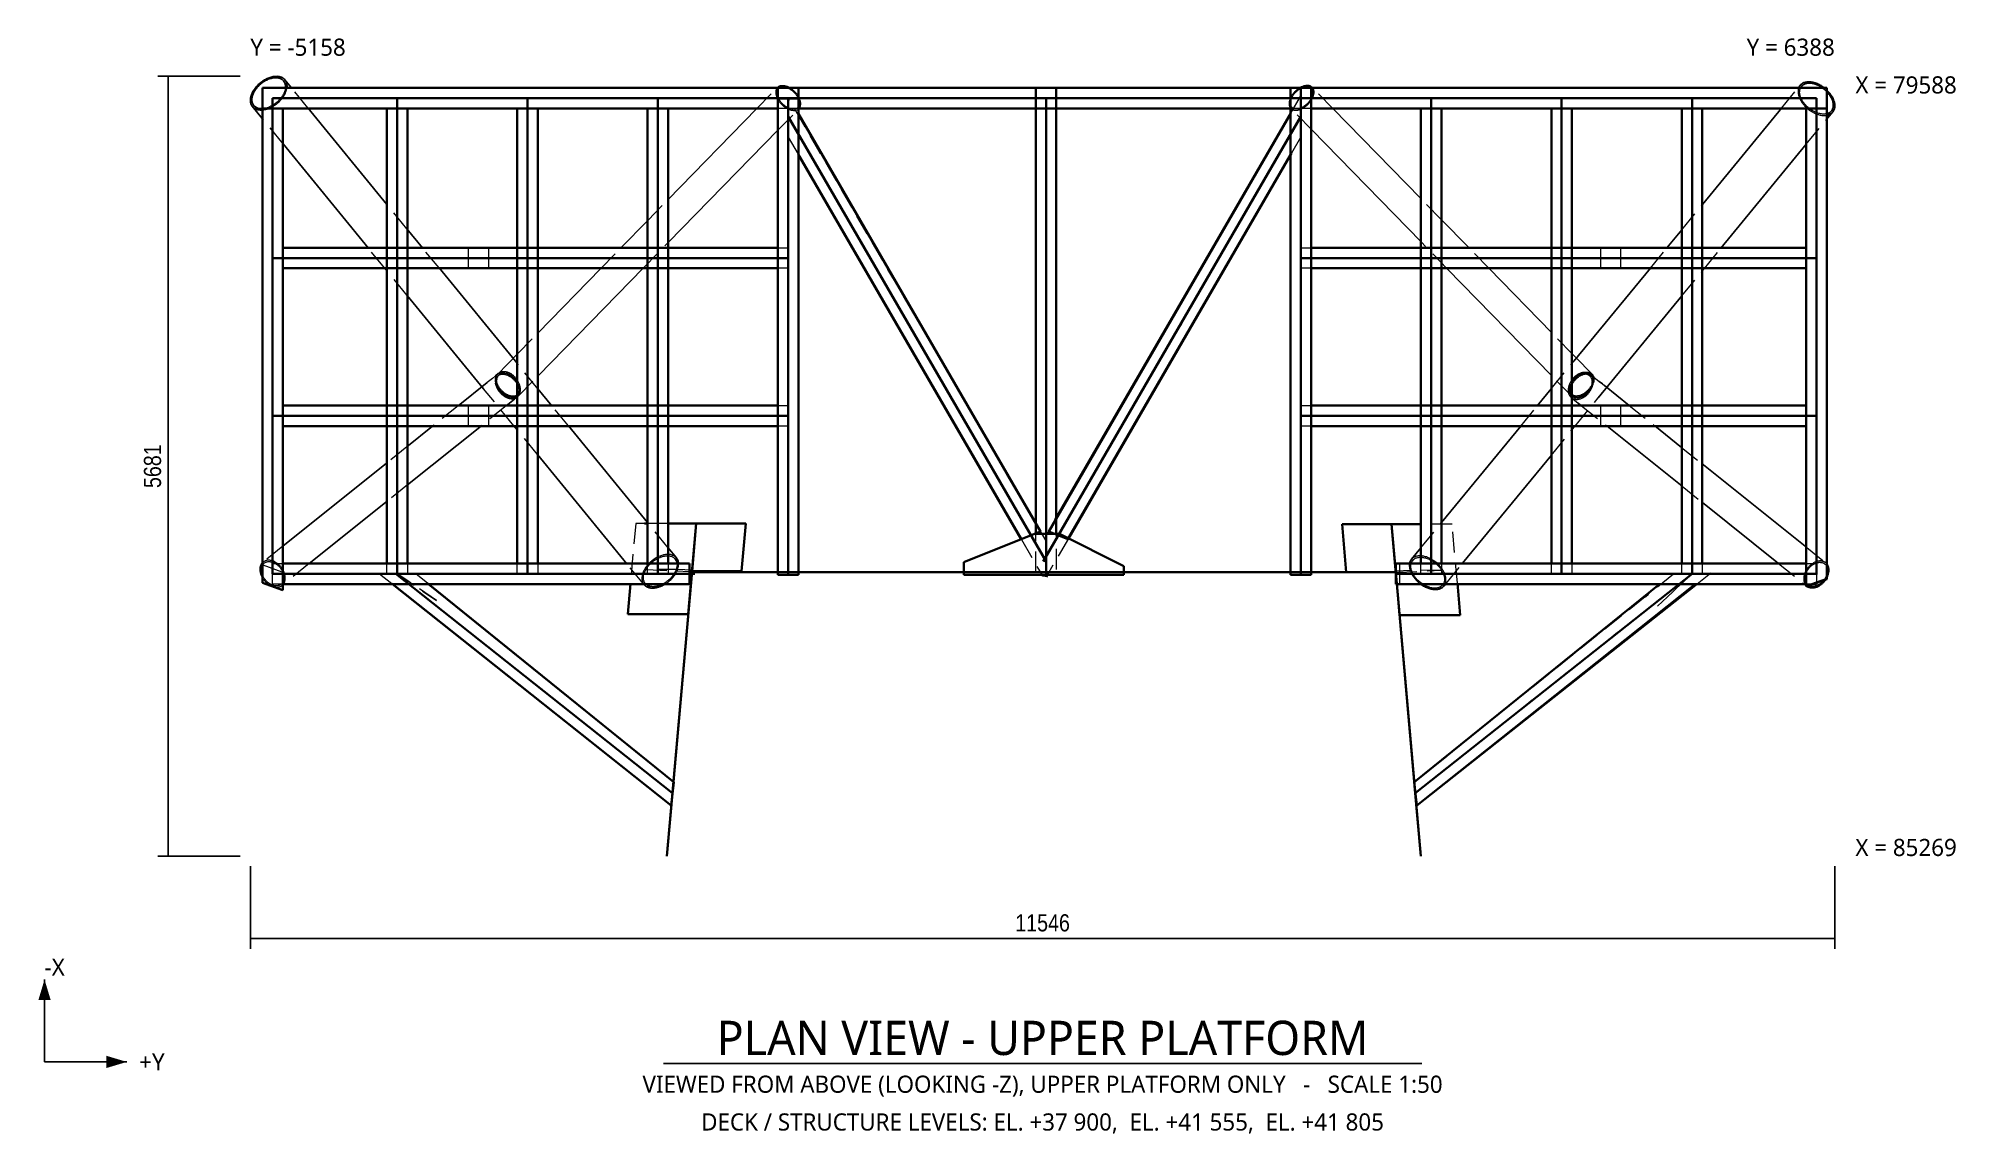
# Model space of a CAD drawing. Header units: millimetres. Extents: x -6703 to 7269, y -87291 to -79311.
import ezdxf
from ezdxf.enums import TextEntityAlignment as Align

# ---------------------------------------------------------------- set-up
doc = ezdxf.new("R2010")
doc.units = ezdxf.units.MM
doc.linetypes.add('HIDDEN_50', pattern=[225, 150, -75])
for name, color, linetype, lineweight in [('AXES', 6, 'Continuous', 25), ('DIMENSIONS', 3, 'Continuous', 18), ('LEVELS', 1, 'Continuous', 18), ('PLATE_HIDDEN', 8, 'HIDDEN_50', 18), ('PLATE_VISIBLE', 7, 'Continuous', 35), ('PROFILE_HIDDEN', 9, 'HIDDEN_50', 18), ('PROFILE_VISIBLE', 4, 'Continuous', 25), ('TEXT', 2, 'Continuous', 25)]:
    doc.layers.add(name, color=color, linetype=linetype, lineweight=lineweight)
doc.styles.add('OpenSans', font='OpenSans-Regular.ttf')
doc.styles.add('OpenSansCondensed-Light', font='OpenSansCondensed-Light.ttf')
doc.dimstyles.new('DIM_1_50', dxfattribs={"dimscale": 50, "dimtxt": 2.5, "dimasz": 2.5, "dimexe": 1.5, "dimexo": 1.5, "dimgap": 1, "dimtad": 1, "dimdec": 0, "dimzin": 12, "dimdsep": 46, "dimtxsty": 'OpenSansCondensed-Light', "dimtsz": 0.00125, "dimcen": 2.5, "dimclrd": 3, "dimclre": 3, "dimclrt": 3, "dimazin": 3, "dimtfac": 0.5, "dimtmove": 2, "dimatfit": 3})

msp = doc.modelspace()

# ---------------------------------------------------------------- texts
at = {"layer": 'AXES', "style": 'OpenSans'}
for s, p in [('-X', (-6657.6, -86141.1)), ('+Y', (-5967.6, -86831.1))]:
    msp.add_text(s, height=125, dxfattribs=at).set_placement(p)
at = {"layer": 'LEVELS', "style": 'OpenSans'}
msp.add_text('DECK / STRUCTURE LEVELS: EL. +37 900,  EL. +41 555,  EL. +41 805', height=125, dxfattribs=at).set_placement((615.4, -87143.6), align=Align.TOP_CENTER)
at = {"layer": 'TEXT', "style": 'OpenSans'}
for s, p in [('Y = -5158', (-5157.6, -79437.9)), ('X = 79588', (6538.4, -79712.9)), ('X = 85269', (6538.4, -85268.6))]:
    msp.add_text(s, height=125, dxfattribs=at).set_placement(p)
msp.add_text('Y = 6388', height=125, dxfattribs=at).set_placement((6388.4, -79437.9), align=Align.RIGHT)
for s, height, p in [('PLAN VIEW - UPPER PLATFORM', 250, (615.4, -86468.6)), ('VIEWED FROM ABOVE (LOOKING -Z), UPPER PLATFORM ONLY   -   SCALE 1:50', 125, (615.4, -86868.6))]:
    msp.add_text(s, height=height, dxfattribs=at).set_placement(p, align=Align.TOP_CENTER)

# ---------------------------------------------------------------- dimensions: what is measured, and where the dimension line sits
at = {"layer": 'DIMENSIONS'}
msp.add_linear_dim(base=(-5757.6, -85268.6), p1=(-5157.6, -85268.6), p2=(-5157.6, -79587.9), angle=90, dimstyle='DIM_1_50', dxfattribs=at).render()
msp.add_linear_dim(base=(-5157.6, -85868.6), p1=(-5157.6, -85268.6), p2=(6388.4, -85268.6), dimstyle='DIM_1_50', dxfattribs=at).render()

# ---------------------------------------------------------------- linework, layer by layer
at = {"layer": 'AXES'}
for q in [(-6657.6, -86168.6), (-6057.6, -86768.6)]:
    msp.add_line((-6657.6, -86768.6), q, dxfattribs=at)
for points in [[(-6657.6, -86168.6), (-6702.6, -86318.6), (-6612.6, -86318.6)], [(-6057.6, -86768.6), (-6207.6, -86723.6), (-6207.6, -86813.6)]]:
    msp.add_solid(points, dxfattribs=at)
at = {"layer": 'PLATE_HIDDEN'}
for p, q in [((-3495.1, -79746.1), (-4995.1, -79746.1)), ((-4995.1, -79746.1), (-4995.1, -81246.1)), ((-4088.1, -79746.1), (-4088.1, -81248.1)), ((-3220.5, -79746.1), (-3495.1, -79746.1)), ((-1238.1, -79746.1), (-3170.5, -79746.1)), ((-3138.1, -79746.1), (-3138.1, -81248.1)), ((-2188.1, -79746.1), (-2188.1, -81248.1)), ((-1313.1, -79835.8), (-1313.1, -79750.9)), ((-1313.1, -79750.9), (-1238.1, -79750.9)), ((356.8, -82485.3), (-1238.1, -79746.1)), ((-1238.1, -79746.1), (-1238.1, -79880.6)), ((4430.3, -79746.1), (-1238.1, -79746.1)), ((-1238.1, -79746.1), (-1238.1, -81418.1)), ((-1238.1, -79750.9), (-1238.1, -81423)), ((-1238.1, -79750.9), (-1167.8, -79750.9)), ((-1238.1, -81423), (-1238.1, -79750.9)), ((565.6, -79820.9), (565.6, -79746.1)), ((565.6, -79746.1), (640.6, -79746.1)), ((640.6, -81278.4), (640.6, -79746.1)), ((640.6, -79746.1), (715.6, -79746.1)), ((640.6, -81278.4), (640.6, -79746.1)), ((640.6, -79746.1), (640.6, -81278.4)), ((715.6, -79746.1), (715.6, -79820.9)), ((2425.3, -79856.2), (2495.4, -79735.3)), ((2427.6, -79747.8), (2493.2, -79747.8)), ((2497.9, -79820.9), (2497.9, -79771)), ((2568.2, -79747.5), (2502.6, -79747.5)), ((3447.9, -79746.1), (3447.9, -81248.1)), ((4397.9, -81248.1), (4397.9, -79746.1)), ((4754.9, -79746.1), (4480.2, -79746.1)), ((6254.9, -79746.1), (4754.9, -79746.1)), ((5347.9, -79746.1), (5347.9, -81248.1)), ((6254.9, -81246.1), (6254.9, -79746.1)), ((-5070.1, -79866), (-5070.1, -79836.1)), ((-4815.3, -79821.1), (-5035.1, -79821.1)), ((-5018.5, -79821.1), (-4981, -79821.1)), ((-4962.3, -79821.1), (-4920.1, -79821.1)), ((-4920.1, -79821.1), (-4920.1, -79946.1)), ((-1168.1, -79821.1), (-1387.9, -79821.1)), ((-1313.1, -79885.7), (-1313.1, -79845.8)), ((-293.8, -81510.2), (-1238.1, -79880.6)), ((-293.8, -81510.2), (-1238.1, -79880.6)), ((-1238.1, -79880.6), (-1238.1, -80030.2)), ((-1238.1, -79880.6), (-293.8, -81510.2)), ((710.1, -79821.1), (570.3, -79821.1)), ((2495.4, -79884.9), (1623.7, -81389.2)), ((1624.3, -81388.1), (2495.4, -79884.9)), ((2495.4, -79884.9), (1624.3, -81388.1)), ((2422.9, -80162.1), (2422.9, -79872.6)), ((2578.4, -79821.1), (2428.5, -79821.1)), ((2497.9, -79815.7), (2497.9, -79845.7)), ((2497.9, -79860.9), (2497.9, -79840.9)), ((2572.9, -79902.2), (2572.9, -79782.4)), ((2628.4, -79821.1), (2588.4, -79821.1)), ((6195, -79821.1), (6075.1, -79821.1)), ((6179.9, -79876), (6179.9, -79821.1)), ((6179.9, -79821.1), (6184.6, -79821.1)), ((6179.9, -79945.8), (6179.9, -79895.9)), ((-1238.1, -80030.2), (-1165.5, -80155.4)), ((-1163.1, -79965.6), (-1163.1, -80155.2)), ((2495.4, -80034.5), (2430.3, -80146.8)), ((-4165.1, -80836.7), (-4015.1, -80836.7)), ((-4163.1, -80982.9), (-4163.1, -80833.3)), ((-4013.1, -80833.3), (-4013.1, -80982.9)), ((-3570.1, -80841.4), (-3570.1, -80982)), ((-3420.1, -80982), (-3420.1, -80841.4)), ((-3215.9, -80836.7), (-3066.4, -80836.7)), ((-3213.1, -80982.9), (-3213.1, -80833.3)), ((-3063.1, -80833.3), (-3063.1, -80982.9)), ((-2263.1, -80982.9), (-2263.1, -80833.3)), ((-2259.4, -80836.7), (-2109.9, -80836.7)), ((-2113.1, -80833.3), (-2113.1, -80982.9)), ((-1313.1, -80983.8), (-1313.1, -80834)), ((-1312.8, -80836.7), (-1238.1, -80836.7)), ((-1238.1, -80836.7), (-1238.1, -80986.7)), ((2502.9, -80836.7), (2572.6, -80836.7)), ((2572.9, -80990.3), (2572.9, -80840.6)), ((3369.7, -80836.7), (3519.2, -80836.7)), ((3372.9, -80982.9), (3372.9, -80833.3)), ((3522.9, -80833.3), (3522.9, -80982.9)), ((4322.9, -80982.9), (4322.9, -80833.3)), ((4326.2, -80836.7), (4475.6, -80836.7)), ((4472.9, -80833.3), (4472.9, -80982.9)), ((4679.9, -80841.4), (4679.9, -80982)), ((4829.9, -80982), (4829.9, -80841.4)), ((5272.9, -80982.9), (5272.9, -80833.3)), ((5274.9, -80836.7), (5424.9, -80836.7)), ((5422.9, -80833.3), (5422.9, -80982.9)), ((-3495.1, -80911.7), (-4995.1, -80911.7)), ((-4015.1, -80986.7), (-4165.1, -80986.7)), ((-1238.1, -80911.7), (-3495.1, -80911.7)), ((-3066.4, -80986.7), (-3215.9, -80986.7)), ((-2109.9, -80986.7), (-2259.4, -80986.7)), ((-1238.1, -80986.7), (-1312.8, -80986.7)), ((4754.9, -80911.7), (2502.9, -80911.7)), ((2572.6, -80986.7), (2502.9, -80986.7)), ((3519.2, -80986.7), (3369.7, -80986.7)), ((4475.6, -80986.7), (4326.2, -80986.7)), ((6254.9, -80911.7), (4754.9, -80911.7)), ((5424.9, -80986.7), (5274.9, -80986.7)), ((-4995.1, -81246.1), (-4995.1, -81550.4)), ((-4088.1, -81248.1), (-4088.1, -81452.4)), ((-3138.1, -81248.1), (-3138.1, -81452.4)), ((-2188.1, -81248.1), (-2188.1, -81452.4)), ((3447.9, -81248.1), (3447.9, -81452.4)), ((4397.9, -81452.4), (4397.9, -81248.1)), ((5347.9, -81248.1), (5347.9, -81452.4)), ((6254.9, -81510.1), (6254.9, -81246.1)), ((1598.6, -81432.4), (619.2, -83122.6)), ((640.6, -83200), (640.6, -81318.3)), ((640.6, -83200), (640.6, -81318.3)), ((640.6, -81318.3), (640.6, -83200)), ((640.6, -83085.7), (1599.3, -81431.3)), ((1599.3, -81431.3), (640.6, -83085.7)), ((-4088.1, -81502.2), (-4088.1, -83211.7)), ((-3138.1, -81502.2), (-3138.1, -83211.7)), ((-2188.1, -81502.2), (-2188.1, -83211.7)), ((-1238.1, -81468), (-1238.1, -83200)), ((-1238.1, -81472.9), (-1238.1, -83204.9)), ((-1238.1, -83204.9), (-1238.1, -81472.9)), ((640.6, -83122.6), (-268.7, -81553.5)), ((640.6, -83122.6), (-268.7, -81553.5)), ((-268.7, -81553.5), (640.6, -83122.6)), ((3447.9, -81502.2), (3447.9, -83211.7)), ((4397.9, -83211.7), (4397.9, -81502.2)), ((5347.9, -81502.2), (5347.9, -83211.7)), ((6254.9, -83218.6), (6254.9, -81559.9)), ((-4995.1, -81600.3), (-4995.1, -83211.7)), ((-4165.1, -81986.7), (-4015.1, -81986.7)), ((-4163.1, -82139.7), (-4163.1, -81990.1)), ((-4013.1, -81990.1), (-4013.1, -82139.7)), ((-3570.1, -81991.7), (-3570.1, -82131.7)), ((-3420.1, -82131.7), (-3420.1, -81991.7)), ((-3215.9, -81986.7), (-3066.4, -81986.7)), ((-3213.1, -82139.7), (-3213.1, -81990.1)), ((-3063.1, -81990.1), (-3063.1, -82139.7)), ((-2263.1, -82139.7), (-2263.1, -81990.1)), ((-2259.4, -81986.7), (-2109.9, -81986.7)), ((-2113.1, -81990.1), (-2113.1, -82139.7)), ((-1313.1, -82131.8), (-1313.1, -81992)), ((-1312.8, -81986.7), (-1238.1, -81986.7)), ((-1238.1, -81986.7), (-1238.1, -82136.7)), ((2502.9, -81986.7), (2572.6, -81986.7)), ((2572.9, -82138.3), (2572.9, -81988.6)), ((3369.7, -81986.7), (3519.2, -81986.7)), ((3372.9, -82139.7), (3372.9, -81990.1)), ((3522.9, -81990.1), (3522.9, -82139.7)), ((4322.9, -82139.7), (4322.9, -81990.1)), ((4326.2, -81986.7), (4475.6, -81986.7)), ((4472.9, -81990.1), (4472.9, -82139.7)), ((4679.9, -81991.7), (4679.9, -82131.7)), ((4829.9, -82131.7), (4829.9, -81991.7)), ((5272.9, -82139.7), (5272.9, -81990.1)), ((5274.9, -81986.7), (5424.9, -81986.7)), ((5422.9, -81990.1), (5422.9, -82139.7)), ((-3495.1, -82061.7), (-4995.1, -82061.7)), ((-4015.1, -82136.7), (-4165.1, -82136.7)), ((-1238.1, -82061.7), (-3495.1, -82061.7)), ((-3066.4, -82136.7), (-3215.9, -82136.7)), ((-2109.9, -82136.7), (-2259.4, -82136.7)), ((-1238.1, -82136.7), (-1312.8, -82136.7)), ((4754.9, -82061.7), (2502.9, -82061.7)), ((2572.6, -82136.7), (2502.9, -82136.7)), ((3519.2, -82136.7), (3369.7, -82136.7)), ((4475.6, -82136.7), (4326.2, -82136.7)), ((6254.9, -82061.7), (4754.9, -82061.7)), ((5424.9, -82136.7), (5274.9, -82136.7)), ((-2349.5, -82845.5), (-2388.3, -83284.8)), ((-2285.8, -82845.5), (-2349.5, -82845.5)), ((-2119, -82845.5), (-2266.1, -82845.5)), ((-2188.1, -83211.7), (-2188.1, -82793.4)), ((-2188.1, -82793.4), (-2188.1, -82797.3)), ((-2188.1, -82797.3), (-2188.1, -83136.7)), ((565.6, -83200), (565.6, -82845.6)), ((640.6, -82972.7), (567.7, -82847.6)), ((640.6, -82936.1), (708.2, -82819.5)), ((715.6, -82805.7), (715.6, -83200)), ((3600.1, -82851.7), (3369.5, -82851.7)), ((3447.9, -82797.3), (3447.9, -82793.4)), ((3447.9, -82793.4), (3447.9, -83211.7)), ((3447.9, -83136.7), (3447.9, -82797.3)), ((3638, -83281.1), (3600.1, -82851.7)), ((-3138.1, -83211.7), (-3138.1, -82921.1)), ((-3138.1, -82921.1), (-3138.1, -82923.4)), ((-3138.1, -82923.4), (-3138.1, -83144)), ((461.7, -82963.6), (611.9, -83222.8)), ((640.6, -83085.7), (640.6, -82936.1)), ((640.6, -83122.6), (640.6, -82972.7)), ((803.3, -82954.6), (648.1, -83222.4)), ((4397.9, -82923.4), (4397.9, -82921.1)), ((4397.9, -82921.1), (4397.9, -83211.7)), ((4397.9, -83144), (4397.9, -82923.4)), ((-4920.1, -83096), (-4920.1, -83106)), ((-4920.1, -83116), (-4920.1, -83186)), ((-4088.1, -83211.7), (-4088.1, -83034.4)), ((-4088.1, -83034.4), (-4088.1, -83036.7)), ((-4088.1, -83036.7), (-4088.1, -83144)), ((640.6, -83220.4), (640.6, -83085.7)), ((640.6, -83219.3), (640.6, -83122.6)), ((5347.9, -83036.7), (5347.9, -83034.4)), ((5347.9, -83034.4), (5347.9, -83211.7)), ((5347.9, -83144), (5347.9, -83036.7)), ((6179.9, -83189.6), (6179.9, -83119.7)), ((-4924.8, -83199.3), (-5065.4, -83150.6)), ((-4995.1, -83136.7), (-4910.2, -83136.7)), ((-4995.1, -83286.7), (-4995.1, -83136.7)), ((-4995.1, -83211.7), (-3462.3, -83211.7)), ((-4880.2, -83136.7), (-4840.2, -83136.7)), ((-4215.8, -83211.7), (-4126, -83283.1)), ((-3952.8, -83211.7), (-4215.8, -83211.7)), ((-4163.1, -83211.7), (-4163.1, -83136.9)), ((-4013.1, -83211.7), (-4163.1, -83211.7)), ((-4160.9, -83136.7), (-4011, -83136.7)), ((-3732.3, -83501.4), (-4097.9, -83211.7)), ((-4088.1, -83144), (-4088.1, -83211.7)), ((-4003.7, -83269.1), (-4088.1, -83211.7)), ((-4088.1, -83211.7), (-3802.1, -83406.3)), ((-4013.1, -83136.9), (-4013.1, -83211.7)), ((-3802.1, -83406.3), (-4003.7, -83269.1)), ((-3863.4, -83283.9), (-3952.8, -83211.7)), ((-3422.3, -83211.7), (-1954.4, -83211.7)), ((-3213.1, -83211.7), (-3213.1, -83136.9)), ((-3063.1, -83211.7), (-3213.1, -83211.7)), ((-3211.8, -83136.7), (-3061.9, -83136.7)), ((-3138.1, -83144), (-3138.1, -83211.7)), ((-3063.1, -83136.9), (-3063.1, -83211.7)), ((-2039.3, -83181.5), (-2272.9, -83180.8)), ((-2272.9, -83180.8), (-1963.1, -83194.5)), ((-2263.1, -83211.7), (-2263.1, -83146.9)), ((-2113.1, -83211.7), (-2263.1, -83211.7)), ((-2262.6, -83136.7), (-2112.8, -83136.7)), ((-2188.1, -83136.7), (-2188.1, -83211.7)), ((-2113.1, -83136.9), (-2113.1, -83211.7)), ((-1943.1, -83185.8), (-2039.3, -83181.5)), ((-1314.1, -83200), (-1164.2, -83200)), ((-1164.2, -83200), (-1314.1, -83200)), ((-1164.2, -83200), (-1314.1, -83200)), ((-1238.1, -83204.9), (-1308.4, -83204.9)), ((-1238.1, -83200), (-1238.1, -83214.7)), ((-1167.8, -83204.9), (-1238.1, -83204.9)), ((45.3, -83200), (1204.7, -83200)), ((1204.7, -83200), (45.3, -83200)), ((1204.7, -83200), (45.3, -83200)), ((640.6, -83200), (565.6, -83200)), ((640.6, -83214.7), (640.6, -83200)), ((715.6, -83200), (640.6, -83200)), ((2424.2, -83200), (2574.1, -83200)), ((2574.1, -83200), (2424.2, -83200)), ((2574.1, -83200), (2424.2, -83200)), ((2493.2, -83201.8), (2427.6, -83201.8)), ((2502.6, -83201.4), (2568.2, -83201.4)), ((3190.4, -83212), (3196.5, -83281.1)), ((3196.8, -83284.5), (3190.7, -83214.9)), ((3190.7, -83214.9), (3196.8, -83284.5)), ((3196.8, -83284.5), (3190.7, -83214.9)), ((3294.2, -83187.7), (3193.8, -83192.2)), ((3193.9, -83201.6), (3523.5, -83187)), ((3194.9, -83211.7), (4662.5, -83211.7)), ((3217.7, -83282), (3217.7, -83141.4)), ((3523.5, -83187), (3294.2, -83187.7)), ((3372.6, -83136.7), (3522.4, -83136.7)), ((3372.9, -83211.7), (3372.9, -83136.9)), ((3522.9, -83211.7), (3372.9, -83211.7)), ((3447.9, -83211.7), (3447.9, -83136.7)), ((3522.9, -83136.9), (3522.9, -83211.7)), ((4322.9, -83211.7), (4322.9, -83136.9)), ((4472.9, -83211.7), (4322.9, -83211.7)), ((4331.7, -83136.7), (4471.6, -83136.7)), ((4397.9, -83211.7), (4397.9, -83144)), ((4472.9, -83136.9), (4472.9, -83211.7)), ((4702.4, -83211.7), (6254.9, -83211.7)), ((5347.9, -83211.7), (4982.3, -83501.4)), ((5212.2, -83215.1), (5029.5, -83361.8)), ((5095.5, -83449), (5347.9, -83211.7)), ((5483.6, -83208.3), (5212.2, -83215.1)), ((5272.9, -83211.7), (5272.9, -83136.9)), ((5422.9, -83211.7), (5272.9, -83211.7)), ((5347.9, -83211.7), (5273.5, -83281.7)), ((5280.8, -83136.7), (5420.7, -83136.7)), ((5347.9, -83211.7), (5347.9, -83144)), ((5385.5, -83285.8), (5483.6, -83208.3)), ((5422.9, -83136.9), (5422.9, -83211.7)), ((6100, -83136.7), (6254.9, -83136.7)), ((6254.9, -83136.7), (6254.9, -83272.6)), ((-4920.2, -83286.7), (-4995.1, -83286.7)), ((-3861.2, -83286.7), (-4120.9, -83286.7)), ((5006.2, -83380.5), (3560, -84541.1)), ((5273.5, -83281.7), (5095.5, -83449)), ((5380.7, -83286.7), (5121, -83286.7)), ((6229.9, -83286.7), (6180, -83286.7)), ((-3460.4, -83716.9), (-3732.3, -83501.4)), ((4982.3, -83501.4), (4710.4, -83716.9)), ((-3065.1, -84030.2), (-3460.8, -83716.6)), ((-3460.8, -83716.6), (-3460.4, -83716.9)), ((4710.8, -83716.6), (4181.8, -84135.8)), ((4710.4, -83716.9), (4710.8, -83716.6)), ((-2085.4, -84806.5), (-3033.7, -84055)), ((4158.3, -84154.4), (3335.4, -84806.5)), ((-2074.2, -84727.6), (-2076.9, -84757.4)), ((3326.8, -84756.4), (3324.2, -84726.6)), ((3324.2, -84726.6), (3326.8, -84756.4)), ((3326.8, -84756.4), (3324.2, -84726.6))]:
    msp.add_line(p, q, dxfattribs=at)
at = {"layer": 'PLATE_VISIBLE'}
for p, q in [((-5070.1, -79821.1), (-5070.1, -79671.1)), ((-5070.1, -79671.1), (-1163.1, -79671.1)), ((-1313.1, -79671.1), (-5070.1, -79671.1)), ((-5070.1, -79671.1), (-5070.1, -79821.1)), ((-4995.1, -79746.1), (-3495.1, -79746.1)), ((-4995.1, -81246.1), (-4995.1, -79746.1)), ((-4088.1, -81248.1), (-4088.1, -79746.1)), ((-3495.1, -79746.1), (-1238.1, -79746.1)), ((-3170.5, -79746.1), (-3220.5, -79746.1)), ((-3138.1, -81248.1), (-3138.1, -79746.1)), ((-2188.1, -81248.1), (-2188.1, -79746.1)), ((-1313.1, -79821.1), (-1313.1, -79671.1)), ((-1163.1, -79671.1), (-1313.1, -79671.1)), ((-1313.1, -79671.1), (-1313.1, -83219.5)), ((-1238.1, -79746.1), (4754.9, -79746.1)), ((-1238.1, -83219.5), (-1238.1, -79746.1)), ((-1167.8, -79750.9), (-1163.1, -79750.9)), ((-1163.1, -79671.1), (6329.9, -79671.1)), ((-1163.1, -79821.1), (-1163.1, -79671.1)), ((-1163.1, -79671.1), (-1163.1, -79821.1)), ((-1163.1, -83219.5), (-1163.1, -79671.1)), ((2422.9, -79671.1), (-1163.1, -79671.1)), ((-1163.1, -79671.1), (-1163.1, -79821.1)), ((-1163.1, -79750.9), (-1163.1, -79965.6)), ((715.6, -79671.1), (565.6, -79671.1)), ((565.6, -79671.1), (565.6, -82920.6)), ((640.6, -79746.1), (640.6, -83219.5)), ((715.6, -82920.6), (715.6, -79671.1)), ((2497.9, -79671.1), (2422.9, -79671.1)), ((2422.9, -79671.1), (2422.9, -83219.5)), ((2422.9, -79821.1), (2422.9, -79671.1)), ((2422.9, -79872.6), (2422.9, -79747.8)), ((2422.9, -79747.8), (2427.6, -79747.8)), ((2493.2, -79747.8), (2497.9, -79747.8)), ((2495.4, -79735.3), (2497.9, -79731)), ((2497.9, -83219.5), (2497.9, -79671.1)), ((2572.9, -79671.1), (2497.9, -79671.1)), ((2497.9, -79671.1), (2497.9, -83219.5)), ((2497.9, -79731), (2497.9, -79815.7)), ((2497.9, -79771), (2497.9, -79746.1)), ((2497.9, -79746.1), (2497.9, -83219.5)), ((2497.9, -79747.5), (2497.9, -83201.4)), ((2502.6, -79747.5), (2497.9, -79747.5)), ((2497.9, -79747.8), (2497.9, -83201.8)), ((2572.9, -79747.5), (2568.2, -79747.5)), ((6329.9, -79671.1), (2572.9, -79671.1)), ((2572.9, -79671.1), (2572.9, -79821.1)), ((2572.9, -83219.5), (2572.9, -79671.1)), ((2572.9, -79782.4), (2572.9, -79747.5)), ((3447.9, -81248.1), (3447.9, -79746.1)), ((4397.9, -79746.1), (4397.9, -81248.1)), ((4480.2, -79746.1), (4430.3, -79746.1)), ((4754.9, -79746.1), (6254.9, -79746.1)), ((5347.9, -81248.1), (5347.9, -79746.1)), ((6254.9, -79746.1), (6254.9, -81246.1)), ((6329.9, -79671.1), (6329.9, -79821.1)), ((6329.9, -79821.1), (6329.9, -79671.1)), ((-5035.1, -79821.1), (-5070.1, -79821.1)), ((-5070.1, -79821.1), (-1313.1, -79821.1)), ((-5070.1, -79836.1), (-5070.1, -79821.1)), ((-5070.1, -79821.1), (-5018.5, -79821.1)), ((-4920.1, -79821.1), (-5070.1, -79821.1)), ((-5070.1, -79821.1), (-5070.1, -83279.3)), ((-5070.1, -83149), (-5070.1, -79866)), ((-4981, -79821.1), (-4962.3, -79821.1)), ((-4920.1, -83332.6), (-4920.1, -79821.1)), ((-1387.9, -79821.1), (-4815.3, -79821.1)), ((-4163.1, -80833.3), (-4163.1, -79821.1)), ((-4163.1, -79821.1), (-4013.1, -79821.1)), ((-4013.1, -79821.1), (-4163.1, -79821.1)), ((-4163.1, -79821.1), (-4163.1, -83136.7)), ((-4013.1, -79821.1), (-4013.1, -80833.3)), ((-4013.1, -83136.7), (-4013.1, -79821.1)), ((-3213.1, -80833.3), (-3213.1, -79821.1)), ((-3213.1, -79821.1), (-3063.1, -79821.1)), ((-3063.1, -79821.1), (-3213.1, -79821.1)), ((-3213.1, -79821.1), (-3213.1, -83136.7)), ((-3063.1, -79821.1), (-3063.1, -80833.3)), ((-3063.1, -83136.7), (-3063.1, -79821.1)), ((-2263.1, -80833.3), (-2263.1, -79821.1)), ((-2263.1, -79821.1), (-2113.1, -79821.1)), ((-2113.1, -79821.1), (-2263.1, -79821.1)), ((-2263.1, -79821.1), (-2263.1, -83136.7)), ((-2113.1, -79821.1), (-2113.1, -80833.3)), ((-2113.1, -83136.7), (-2113.1, -79821.1)), ((-1313.1, -79845.8), (-1313.1, -79835.8)), ((-1313.1, -80834), (-1313.1, -79885.7)), ((-1238.1, -79880.6), (640.6, -83122.6)), ((-1163.1, -79821.1), (-1168.1, -79821.1)), ((570.3, -79821.1), (-1163.1, -79821.1)), ((-1163.1, -79821.1), (2422.9, -79821.1)), ((600, -82903), (-1163.1, -79860.4)), ((-1163.1, -79860.4), (-1163.1, -80159.6)), ((565.6, -82845.6), (565.6, -79820.9)), ((619.2, -83122.6), (2497.9, -79880.6)), ((2422.9, -79860.4), (659.8, -82903)), ((708.2, -82819.5), (2425.3, -79856.2)), ((2428.5, -79821.1), (710.1, -79821.1)), ((715.6, -79820.9), (715.6, -82805.7)), ((2422.9, -80159.6), (2422.9, -79860.4)), ((2497.9, -79880.6), (2495.4, -79884.9)), ((2495.4, -79884.9), (2497.9, -79880.6)), ((2497.9, -79880.6), (2495.4, -79884.9)), ((2497.9, -79840.9), (2497.9, -79820.9)), ((2497.9, -79845.7), (2497.9, -79880.6)), ((2497.9, -83200), (2497.9, -79860.9)), ((2497.9, -79880.6), (2497.9, -80030.2)), ((2572.9, -79821.1), (6329.9, -79821.1)), ((2572.9, -80840.6), (2572.9, -79902.2)), ((2588.4, -79821.1), (2578.4, -79821.1)), ((6075.1, -79821.1), (2628.4, -79821.1)), ((3372.9, -80833.3), (3372.9, -79821.1)), ((3372.9, -79821.1), (3522.9, -79821.1)), ((3522.9, -79821.1), (3372.9, -79821.1)), ((3372.9, -79821.1), (3372.9, -83136.7)), ((3522.9, -79821.1), (3522.9, -80833.3)), ((3522.9, -83136.7), (3522.9, -79821.1)), ((4472.9, -79821.1), (4322.9, -79821.1)), ((4322.9, -79821.1), (4322.9, -83136.7)), ((4322.9, -80833.3), (4322.9, -79821.1)), ((4322.9, -79821.1), (4472.9, -79821.1)), ((4472.9, -83136.7), (4472.9, -79821.1)), ((4472.9, -79821.1), (4472.9, -80833.3)), ((5272.9, -80833.3), (5272.9, -79821.1)), ((5272.9, -79821.1), (5422.9, -79821.1)), ((5422.9, -79821.1), (5272.9, -79821.1)), ((5272.9, -79821.1), (5272.9, -83136.7)), ((5422.9, -79821.1), (5422.9, -80833.3)), ((5422.9, -83136.7), (5422.9, -79821.1)), ((6329.9, -79821.1), (6179.9, -79821.1)), ((6179.9, -79821.1), (6179.9, -83302.6)), ((6179.9, -79895.9), (6179.9, -79876)), ((6184.6, -79821.1), (6329.9, -79821.1)), ((6329.9, -79821.1), (6195, -79821.1)), ((6329.9, -79821.1), (6329.9, -83252.4)), ((6329.9, -83249.3), (6329.9, -79821.1)), ((-4920.1, -79946.1), (-4920.1, -83096)), ((2497.9, -80030.2), (2495.4, -80034.5)), ((6179.9, -83119.7), (6179.9, -79945.8)), ((-1165.5, -80155.4), (461.7, -82963.6)), ((-1163.1, -80155.2), (-1163.1, -83204.9)), ((-1163.1, -80159.6), (459.5, -82959.7)), ((800.3, -82959.7), (2422.9, -80159.6)), ((2430.3, -80146.8), (803.3, -82954.6)), ((2422.9, -83201.8), (2422.9, -80162.1)), ((-1313.1, -80836.7), (-4920.1, -80836.7)), ((-4920.1, -80836.7), (-4920.1, -80986.7)), ((-4920.1, -80986.7), (-4920.1, -80836.7)), ((-4920.1, -80836.7), (-4165.1, -80836.7)), ((-4015.1, -80836.7), (-3570.1, -80836.7)), ((-3570.1, -80836.7), (-3570.1, -80841.4)), ((-3420.1, -80836.7), (-3215.9, -80836.7)), ((-3420.1, -80841.4), (-3420.1, -80836.7)), ((-3066.4, -80836.7), (-2259.4, -80836.7)), ((-2109.9, -80836.7), (-1312.8, -80836.7)), ((-1313.1, -80986.7), (-1313.1, -80836.7)), ((2497.9, -80836.7), (2502.9, -80836.7)), ((2497.9, -80986.7), (2497.9, -80836.7)), ((2572.6, -80836.7), (3369.7, -80836.7)), ((6179.9, -80836.7), (2572.9, -80836.7)), ((2572.9, -80836.7), (2572.9, -80986.7)), ((3519.2, -80836.7), (4326.2, -80836.7)), ((4475.6, -80836.7), (4679.9, -80836.7)), ((4679.9, -80836.7), (4679.9, -80841.4)), ((4829.9, -80836.7), (5274.9, -80836.7)), ((4829.9, -80841.4), (4829.9, -80836.7)), ((5424.9, -80836.7), (6179.9, -80836.7)), ((6179.9, -80986.7), (6179.9, -80836.7)), ((6179.9, -80836.7), (6179.9, -80986.7)), ((-4995.1, -80911.7), (-3495.1, -80911.7)), ((-4920.1, -80986.7), (-1313.1, -80986.7)), ((-4165.1, -80986.7), (-4920.1, -80986.7)), ((-4163.1, -81990.1), (-4163.1, -80982.9)), ((-3570.1, -80986.7), (-4015.1, -80986.7)), ((-4013.1, -80982.9), (-4013.1, -81990.1)), ((-3570.1, -80982), (-3570.1, -80986.7)), ((-3495.1, -80911.7), (-1238.1, -80911.7)), ((-3420.1, -80986.7), (-3420.1, -80982)), ((-3215.9, -80986.7), (-3420.1, -80986.7)), ((-3213.1, -81990.1), (-3213.1, -80982.9)), ((-2259.4, -80986.7), (-3066.4, -80986.7)), ((-3063.1, -80982.9), (-3063.1, -81990.1)), ((-2263.1, -81990.1), (-2263.1, -80982.9)), ((-2113.1, -80982.9), (-2113.1, -81990.1)), ((-1312.8, -80986.7), (-2109.9, -80986.7)), ((-1313.1, -81992), (-1313.1, -80983.8)), ((2497.9, -80911.7), (4754.9, -80911.7)), ((2502.9, -80911.7), (2497.9, -80911.7)), ((2502.9, -80986.7), (2497.9, -80986.7)), ((3369.7, -80986.7), (2572.6, -80986.7)), ((2572.9, -80986.7), (6179.9, -80986.7)), ((2572.9, -81988.6), (2572.9, -80990.3)), ((3372.9, -81990.1), (3372.9, -80982.9)), ((4326.2, -80986.7), (3519.2, -80986.7)), ((3522.9, -80982.9), (3522.9, -81990.1)), ((4322.9, -81990.1), (4322.9, -80982.9)), ((4472.9, -80982.9), (4472.9, -81990.1)), ((4679.9, -80986.7), (4475.6, -80986.7)), ((4679.9, -80982), (4679.9, -80986.7)), ((4754.9, -80911.7), (6254.9, -80911.7)), ((4829.9, -80986.7), (4829.9, -80982)), ((5274.9, -80986.7), (4829.9, -80986.7)), ((5272.9, -81990.1), (5272.9, -80982.9)), ((5422.9, -80982.9), (5422.9, -81990.1)), ((6179.9, -80986.7), (5424.9, -80986.7)), ((-4995.1, -83211.7), (-4995.1, -81246.1)), ((-4088.1, -83211.7), (-4088.1, -81248.1)), ((-3138.1, -83211.7), (-3138.1, -81248.1)), ((-2188.1, -83211.7), (-2188.1, -81248.1)), ((640.6, -81318.3), (640.6, -81278.4)), ((640.6, -81318.3), (640.6, -81278.4)), ((640.6, -81278.4), (640.6, -81318.3)), ((3447.9, -83211.7), (3447.9, -81248.1)), ((4397.9, -81248.1), (4397.9, -83211.7)), ((5347.9, -83211.7), (5347.9, -81248.1)), ((6254.9, -81246.1), (6254.9, -83218.6)), ((-4088.1, -81452.4), (-4088.1, -81502.2)), ((-3138.1, -81452.4), (-3138.1, -81502.2)), ((-2188.1, -81452.4), (-2188.1, -81502.2)), ((-1238.1, -81418.1), (-1238.1, -81468)), ((-1238.1, -81423), (-1238.1, -81472.9)), ((-1238.1, -81472.9), (-1238.1, -81423)), ((1623.7, -81389.2), (1598.6, -81432.4)), ((1599.3, -81431.3), (1624.3, -81388.1)), ((1624.3, -81388.1), (1599.3, -81431.3)), ((3447.9, -81452.4), (3447.9, -81502.2)), ((4397.9, -81502.2), (4397.9, -81452.4)), ((5347.9, -81452.4), (5347.9, -81502.2)), ((-4995.1, -81550.4), (-4995.1, -81600.3)), ((-268.7, -81553.5), (-293.8, -81510.2)), ((-268.7, -81553.5), (-293.8, -81510.2)), ((-293.8, -81510.2), (-268.7, -81553.5)), ((6254.9, -81559.9), (6254.9, -81510.1)), ((-4920.1, -82136.7), (-4920.1, -81986.7)), ((-4920.1, -81986.7), (-4165.1, -81986.7)), ((-1313.1, -81986.7), (-4920.1, -81986.7)), ((-4920.1, -81986.7), (-4920.1, -82136.7)), ((-4015.1, -81986.7), (-3570.1, -81986.7)), ((-3570.1, -81986.7), (-3570.1, -81991.7)), ((-3420.1, -81986.7), (-3215.9, -81986.7)), ((-3420.1, -81991.7), (-3420.1, -81986.7)), ((-3066.4, -81986.7), (-2259.4, -81986.7)), ((-2109.9, -81986.7), (-1312.8, -81986.7)), ((-1313.1, -82136.7), (-1313.1, -81986.7)), ((2497.9, -81986.7), (2502.9, -81986.7)), ((2497.9, -82136.7), (2497.9, -81986.7)), ((2572.6, -81986.7), (3369.7, -81986.7)), ((6179.9, -81986.7), (2572.9, -81986.7)), ((2572.9, -81986.7), (2572.9, -82136.7)), ((3519.2, -81986.7), (4326.2, -81986.7)), ((4475.6, -81986.7), (4679.9, -81986.7)), ((4679.9, -81986.7), (4679.9, -81991.7)), ((4829.9, -81986.7), (5274.9, -81986.7)), ((4829.9, -81991.7), (4829.9, -81986.7)), ((5424.9, -81986.7), (6179.9, -81986.7)), ((6179.9, -81986.7), (6179.9, -82136.7)), ((6179.9, -82136.7), (6179.9, -81986.7)), ((-4995.1, -82061.7), (-3495.1, -82061.7)), ((-4165.1, -82136.7), (-4920.1, -82136.7)), ((-4920.1, -82136.7), (-1313.1, -82136.7)), ((-4163.1, -83136.9), (-4163.1, -82139.7)), ((-3570.1, -82136.7), (-4015.1, -82136.7)), ((-4013.1, -82139.7), (-4013.1, -83136.9)), ((-3570.1, -82131.7), (-3570.1, -82136.7)), ((-3495.1, -82061.7), (-1238.1, -82061.7)), ((-3420.1, -82136.7), (-3420.1, -82131.7)), ((-3215.9, -82136.7), (-3420.1, -82136.7)), ((-3213.1, -83136.9), (-3213.1, -82139.7)), ((-2259.4, -82136.7), (-3066.4, -82136.7)), ((-3063.1, -82139.7), (-3063.1, -83136.9)), ((-2263.1, -83146.9), (-2263.1, -82139.7)), ((-2113.1, -82139.7), (-2113.1, -83136.9)), ((-1312.8, -82136.7), (-2109.9, -82136.7)), ((-1313.1, -83204.9), (-1313.1, -82131.8)), ((2497.9, -82061.7), (4754.9, -82061.7)), ((2502.9, -82061.7), (2497.9, -82061.7)), ((2502.9, -82136.7), (2497.9, -82136.7)), ((3369.7, -82136.7), (2572.6, -82136.7)), ((2572.9, -82136.7), (6179.9, -82136.7)), ((2572.9, -83201.4), (2572.9, -82138.3)), ((3372.9, -83136.9), (3372.9, -82139.7)), ((4326.2, -82136.7), (3519.2, -82136.7)), ((3522.9, -82139.7), (3522.9, -83136.9)), ((4322.9, -83136.9), (4322.9, -82139.7)), ((4472.9, -82139.7), (4472.9, -83136.9)), ((4679.9, -82136.7), (4475.6, -82136.7)), ((4679.9, -82131.7), (4679.9, -82136.7)), ((4754.9, -82061.7), (6254.9, -82061.7)), ((4829.9, -82136.7), (4829.9, -82131.7)), ((5274.9, -82136.7), (4829.9, -82136.7)), ((5272.9, -83136.9), (5272.9, -82139.7)), ((5422.9, -82139.7), (5422.9, -83136.9)), ((6179.9, -82136.7), (5424.9, -82136.7)), ((567.7, -82847.6), (356.8, -82485.3)), ((-2266.1, -82845.5), (-2285.8, -82845.5)), ((-1908, -82845.5), (-2119, -82845.5)), ((-1966.5, -83506.9), (-1908, -82845.5)), ((-1908, -82845.5), (-1938.8, -83193.8)), ((-1547, -82845.5), (-1908, -82845.5)), ((-1577.8, -83193.8), (-1547, -82845.5)), ((3158.6, -82851.7), (2797.6, -82851.7)), ((2797.6, -82851.7), (2828.4, -83200)), ((3369.5, -82851.7), (3158.6, -82851.7)), ((3158.6, -82851.7), (3190.4, -83212)), ((3189.4, -83200), (3158.6, -82851.7)), ((556.4, -82920.6), (42.4, -83128.1)), ((459.5, -82959.7), (600, -82903)), ((738, -82920.6), (556.4, -82920.6)), ((565.6, -82920.6), (715.6, -82920.6)), ((659.8, -82903), (800.3, -82959.7)), ((1206.5, -83155.6), (738, -82920.6)), ((-4920.1, -83106), (-4920.1, -83116)), ((42.4, -83128.1), (42.4, -83219.5)), ((-5065.4, -83150.6), (-5070.1, -83149)), ((-1919.2, -83211.7), (-4995.1, -83211.7)), ((-4920.1, -83201), (-4924.8, -83199.3)), ((-1957.9, -83136.7), (-4920.1, -83136.7)), ((-4920.1, -83136.7), (-4920.1, -83286.7)), ((-4920.1, -83186), (-4920.1, -83201)), ((-4910.2, -83136.7), (-4880.2, -83136.7)), ((-4840.2, -83136.7), (-4160.9, -83136.7)), ((-4163.1, -83136.7), (-4013.1, -83136.7)), ((-4097.9, -83211.7), (-2081.5, -84809.7)), ((-4011, -83136.7), (-3211.8, -83136.7)), ((-3462.3, -83211.7), (-3422.3, -83211.7)), ((-3213.1, -83136.7), (-3063.1, -83136.7)), ((-3061.9, -83136.7), (-2262.6, -83136.7)), ((-2263.1, -83136.7), (-2113.1, -83136.7)), ((-2122, -85268.6), (-1938.8, -83193.8)), ((-2112.8, -83136.7), (-1957.9, -83136.7)), ((-1938.8, -83193.8), (-2074.2, -84727.6)), ((-1963.1, -83194.5), (-1938.5, -83195.6)), ((-1957.9, -83136.7), (-1957.9, -83286.7)), ((-1957.9, -83286.7), (-1957.9, -83136.7)), ((-1954.4, -83211.7), (-1939.4, -83211.7)), ((-1938.5, -83186), (-1943.1, -83185.8)), ((-1939.4, -83211.7), (-1919.2, -83211.7)), ((-1938.8, -83193.8), (-1577.8, -83193.8)), ((-1938.8, -83200), (-1314.1, -83200)), ((-1314.1, -83200), (-1938.8, -83200)), ((-1938.8, -83200), (3188.8, -83200)), ((-1314.1, -83200), (-1938.8, -83200)), ((-1938.5, -83195.6), (-1938.5, -83186)), ((-1308.4, -83204.9), (-1313.1, -83204.9)), ((-1313.1, -83219.5), (-1163.1, -83219.5)), ((-1238.1, -83214.7), (-1238.1, -83219.5)), ((-1163.1, -83204.9), (-1167.8, -83204.9)), ((-1164.2, -83200), (45.3, -83200)), ((45.3, -83200), (-1164.2, -83200)), ((45.3, -83200), (-1164.2, -83200)), ((42.4, -83219.5), (1206.5, -83219.5)), ((611.9, -83222.8), (614.4, -83227.1)), ((614.4, -83227.1), (640.6, -83223.9)), ((640.6, -83219.5), (640.6, -83214.7)), ((640.6, -83223.9), (640.6, -83219.3)), ((640.6, -83235.3), (640.6, -83220.4)), ((648.1, -83222.4), (640.6, -83235.3)), ((1204.7, -83200), (2424.2, -83200)), ((2424.2, -83200), (1204.7, -83200)), ((2424.2, -83200), (1204.7, -83200)), ((1206.5, -83219.5), (1206.5, -83155.6)), ((2427.6, -83201.8), (2422.9, -83201.8)), ((2422.9, -83219.5), (2497.9, -83219.5)), ((2497.9, -83201.8), (2493.2, -83201.8)), ((2497.9, -83219.5), (2497.9, -83200)), ((2497.9, -83201.4), (2502.6, -83201.4)), ((2497.9, -83219.5), (2572.9, -83219.5)), ((2568.2, -83201.4), (2572.9, -83201.4)), ((2574.1, -83200), (3188.8, -83200)), ((3188.8, -83200), (2574.1, -83200)), ((3188.8, -83200), (2574.1, -83200)), ((2828.4, -83200), (3189.4, -83200)), ((6254.9, -83211.7), (3188.8, -83211.7)), ((3188.8, -83211.7), (3189.9, -83211.7)), ((3193.8, -83192.2), (3189, -83192.4)), ((3189, -83192.4), (3189, -83201.9)), ((3189, -83201.9), (3193.9, -83201.6)), ((6179.9, -83136.7), (3189.4, -83136.7)), ((3189.4, -83136.7), (3189.4, -83286.7)), ((3190.7, -83214.9), (3189.4, -83200)), ((3189.4, -83200), (3190.7, -83214.9)), ((3189.4, -83200), (3372, -85268.6)), ((3190.7, -83214.9), (3189.4, -83200)), ((3189.9, -83211.7), (3194.9, -83211.7)), ((3217.7, -83141.4), (3217.7, -83136.7)), ((3217.7, -83136.7), (3372.6, -83136.7)), ((3331.5, -84809.7), (5347.9, -83211.7)), ((3372.9, -83136.7), (3522.9, -83136.7)), ((3522.4, -83136.7), (4331.7, -83136.7)), ((4322.9, -83136.7), (4472.9, -83136.7)), ((4471.6, -83136.7), (5280.8, -83136.7)), ((4662.5, -83211.7), (4702.4, -83211.7)), ((5272.9, -83136.7), (5422.9, -83136.7)), ((5420.7, -83136.7), (6100, -83136.7)), ((6179.9, -83286.7), (6179.9, -83136.7)), ((6179.9, -83304.4), (6179.9, -83189.6)), ((6179.9, -83302.6), (6329.9, -83249.3)), ((6329.9, -83252.4), (6179.9, -83304.4)), ((-5070.1, -83279.3), (-4920.1, -83332.6)), ((-4120.9, -83286.7), (-4920.2, -83286.7)), ((-4920.1, -83286.7), (-1957.9, -83286.7)), ((-4126, -83283.1), (-2092.1, -84900.8)), ((-4121.5, -83286.7), (-2092.1, -84900.8)), ((-3860, -83286.7), (-4121.5, -83286.7)), ((-2072.8, -84731.5), (-3863.4, -83283.9)), ((-1957.9, -83286.7), (-3861.2, -83286.7)), ((-2072.8, -84731.5), (-3860, -83286.7)), ((-2388.3, -83284.8), (-2407.9, -83506.9)), ((3189.4, -83286.7), (6179.9, -83286.7)), ((3196.5, -83281.1), (3217.1, -83513.1)), ((3324.2, -84726.6), (3196.8, -83284.5)), ((3196.8, -83284.5), (3324.2, -84726.6)), ((3324.2, -84726.6), (3196.8, -83284.5)), ((3217.7, -83286.7), (3217.7, -83282)), ((5121, -83286.7), (3217.7, -83286.7)), ((5110, -83286.7), (3322.8, -84731.5)), ((5110, -83286.7), (3322.8, -84731.5)), ((3342.1, -84900.7), (5385.5, -83285.8)), ((3342.1, -84900.8), (5371.5, -83286.7)), ((3342.1, -84900.8), (5371.5, -83286.7)), ((3658.5, -83513.1), (3638, -83281.1)), ((5029.5, -83361.8), (5006.2, -83380.5)), ((5371.5, -83286.7), (5110, -83286.7)), ((5371.5, -83286.7), (5110, -83286.7)), ((6180, -83286.7), (5380.7, -83286.7)), ((6254.9, -83286.7), (6229.9, -83286.7)), ((6254.9, -83272.6), (6254.9, -83286.7)), ((-2407.9, -83506.9), (-1966.5, -83506.9)), ((3217.1, -83513.1), (3658.5, -83513.1)), ((-3033.7, -84055), (-3065.1, -84030.2)), ((4181.8, -84135.8), (4158.3, -84154.4)), ((3560, -84541.1), (3322.8, -84731.4)), ((-2076.9, -84757.4), (-2122, -85268.6)), ((-2092.1, -84900.8), (-2072.8, -84731.5)), ((-2092.1, -84900.8), (-2072.8, -84731.5)), ((-2081.5, -84809.7), (-2085.4, -84806.5)), ((3322.8, -84731.4), (3342.1, -84900.7)), ((3322.8, -84731.5), (3342.1, -84900.8)), ((3322.8, -84731.5), (3342.1, -84900.8)), ((3372, -85268.6), (3326.8, -84756.4)), ((3326.8, -84756.4), (3372, -85268.6)), ((3372, -85268.6), (3326.8, -84756.4)), ((3335.4, -84806.5), (3331.5, -84809.7))]:
    msp.add_line(p, q, dxfattribs=at)
at = {"layer": 'PROFILE_HIDDEN'}
for p, q in [((-4963.4, -79776.2), (-4969.4, -79781.1)), ((-4957.6, -79771), (-4963.4, -79776.2)), ((-4952.1, -79765.7), (-4957.6, -79771)), ((-4954.9, -79779.2), (-4951.4, -79776.1)), ((-4946.7, -79760.2), (-4952.1, -79765.7)), ((-4951.4, -79776.1), (-4945.6, -79770.5)), ((-4941.6, -79754.5), (-4946.7, -79760.2)), ((-4945.6, -79770.5), (-4943.3, -79768.2)), ((-4943.3, -79768.2), (-4940, -79764.7)), ((-4936.7, -79748.7), (-4941.6, -79754.5)), ((-4940, -79764.7), (-4934.6, -79758.8)), ((-4932.1, -79742.8), (-4936.7, -79748.7)), ((-4934.6, -79758.8), (-4932.7, -79756.5)), ((-4932.7, -79756.5), (-4929.5, -79752.8)), ((-4927.8, -79736.8), (-4932.1, -79742.8)), ((-4929.5, -79752.8), (-4924.7, -79746.7)), ((-4923.7, -79730.8), (-4927.8, -79736.8)), ((-4924.7, -79746.7), (-4923, -79744.4)), ((-4920, -79724.6), (-4923.7, -79730.8)), ((-4923, -79744.4), (-4920.1, -79740.4)), ((-4920.1, -79740.4), (-4915.8, -79734.1)), ((-4916.6, -79718.4), (-4920, -79724.6)), ((-4913.5, -79712.2), (-4916.6, -79718.4)), ((-4915.8, -79734.1), (-4914.4, -79731.9)), ((-4914.4, -79731.9), (-4911.8, -79727.7)), ((-4910.7, -79706), (-4913.5, -79712.2)), ((-4911.8, -79727.7), (-4908.2, -79721.3)), ((-4908.3, -79699.8), (-4910.7, -79706)), ((-4906.2, -79693.6), (-4908.3, -79699.8)), ((-4908.2, -79721.3), (-4907.1, -79719.1)), ((-4907.1, -79719.1), (-4904.8, -79714.8)), ((-4904.5, -79687.5), (-4906.2, -79693.6)), ((-4904.8, -79714.8), (-4901.8, -79708.3)), ((-4903.2, -79681.5), (-4904.5, -79687.5)), ((-4902.2, -79675.5), (-4903.2, -79681.5)), ((-4901.9, -79672.6), (-4902.2, -79675.5)), ((-4901.8, -79708.3), (-4901, -79706.3)), ((-4901, -79706.3), (-4899.1, -79701.8)), ((-4899.1, -79701.8), (-4896.8, -79695.4)), ((-4896.8, -79695.4), (-4896.2, -79693.5)), ((-4896.2, -79693.5), (-4894.9, -79689)), ((-4894.9, -79689), (-4893.3, -79682.6)), ((-4893.3, -79682.6), (-4892.9, -79680.9)), ((-4892.9, -79680.9), (-4892, -79676.4)), ((-4892, -79676.4), (-4891.6, -79673.3)), ((-4738.2, -79817.9), (-4858.4, -79671.2)), ((-1466.7, -79823.4), (-1320.3, -79673.4)), ((-1329, -79700.2), (-1329.1, -79704.4)), ((-1329.1, -79704.4), (-1329, -79707.6)), ((-1328.9, -79699.3), (-1329, -79700.2)), ((-1329, -79707.6), (-1329, -79708.6)), ((-1329, -79708.6), (-1328.6, -79713)), ((-1328.6, -79696.2), (-1328.9, -79699.3)), ((-1328, -79692.3), (-1328.6, -79696.2)), ((-1328.6, -79713), (-1328.1, -79716.3)), ((-1328.1, -79716.3), (-1327.9, -79717.5)), ((-1327.8, -79691.5), (-1328, -79692.3)), ((-1327.9, -79717.5), (-1327, -79722)), ((-1327.1, -79688.6), (-1327.8, -79691.5)), ((-1326, -79685), (-1327.1, -79688.6)), ((-1327, -79722), (-1326.2, -79725.3)), ((-1326.2, -79725.3), (-1325.9, -79726.6)), ((-1325.7, -79684.3), (-1326, -79685)), ((-1325.9, -79726.6), (-1324.5, -79731.3)), ((-1324.6, -79681.6), (-1325.7, -79684.3)), ((-1323, -79678.4), (-1324.6, -79681.6)), ((-1324.5, -79731.3), (-1323.4, -79734.6)), ((-1323.4, -79734.6), (-1322.9, -79736)), ((-1322.7, -79677.8), (-1323, -79678.4)), ((-1322.9, -79736), (-1321, -79740.7)), ((-1321.2, -79675.3), (-1322.7, -79677.8)), ((-1319.1, -79672.5), (-1321.2, -79675.3)), ((-1321, -79740.7), (-1319.6, -79744)), ((-1319.9, -79706.4), (-1319.7, -79702.6)), ((-1319.9, -79709.4), (-1319.9, -79706.4)), ((-1319.9, -79710.4), (-1319.9, -79709.4)), ((-1319.7, -79714.5), (-1319.9, -79710.4)), ((-1319.7, -79702.6), (-1319.6, -79701.7)), ((-1319.3, -79717.6), (-1319.7, -79714.5)), ((-1319.6, -79701.7), (-1319.2, -79698.8)), ((-1319.6, -79744), (-1318.9, -79745.5)), ((-1319.2, -79718.7), (-1319.3, -79717.6)), ((-1319.2, -79698.8), (-1318.4, -79695.3)), ((-1318.4, -79723), (-1319.2, -79718.7)), ((-1318.9, -79745.5), (-1316.6, -79750.2)), ((-1318.4, -79695.3), (-1318.2, -79694.5)), ((-1317.7, -79726.1), (-1318.4, -79723)), ((-1318.2, -79694.5), (-1317.4, -79691.8)), ((-1317.4, -79727.3), (-1317.7, -79726.1)), ((-1317.4, -79691.8), (-1316.2, -79688.6)), ((-1316.1, -79731.7), (-1317.4, -79727.3)), ((-1316.6, -79750.2), (-1314.9, -79753.4)), ((-1316.2, -79688.6), (-1315.9, -79688)), ((-1315.1, -79734.8), (-1316.1, -79731.7)), ((-1315.9, -79688), (-1314.7, -79685.5)), ((-1314.7, -79736.2), (-1315.1, -79734.8)), ((-1314.9, -79753.4), (-1314.5, -79754.2)), ((-1314.7, -79685.5), (-1313.8, -79684.1)), ((-1313.8, -79738.4), (-1314.7, -79736.2)), ((-1312.7, -79757.3), (-1311.3, -79759.7)), ((-1311.6, -79743.7), (-1312.3, -79742.2)), ((-1311.8, -79681), (-1311, -79679.9)), ((-1311.3, -79744.4), (-1311.6, -79743.7)), ((-1311.3, -79759.7), (-1310.3, -79761.2)), ((-1311, -79679.9), (-1308.8, -79677.4)), ((-1308.8, -79749.7), (-1309.9, -79747.4)), ((-1308.8, -79677.4), (-1308.4, -79677.1)), ((-1307.2, -79752.6), (-1308.8, -79749.7)), ((-1308.4, -79677.1), (-1306.4, -79675.1)), ((-1306.4, -79754.1), (-1307.2, -79752.6)), ((-1306.8, -79766.7), (-1305.2, -79769)), ((-1306.4, -79675.1), (-1303.8, -79673.1)), ((-1303.8, -79758.6), (-1306.4, -79754.1)), ((-1305.2, -79769), (-1303.1, -79771.9)), ((-1301.9, -79761.5), (-1303.8, -79758.6)), ((-1303.4, -79672.8), (-1302.2, -79672)), ((-1303.1, -79771.9), (-1301.8, -79773.5)), ((-1300.9, -79763), (-1301.9, -79761.5)), ((-1301.8, -79773.5), (-1298.3, -79778)), ((-1297.9, -79767.4), (-1300.9, -79763)), ((-1298.3, -79778), (-1296.1, -79780.7)), ((-1295.9, -79770.1), (-1297.9, -79767.4)), ((-1294.7, -79771.7), (-1295.9, -79770.1)), ((-1291.4, -79775.9), (-1294.7, -79771.7)), ((-1289.2, -79778.5), (-1291.4, -79775.9)), ((-1287.8, -79780.1), (-1289.2, -79778.5)), ((-1243.8, -79672), (-1241.6, -79672.9)), ((-1241.6, -79672.9), (-1237, -79674.9)), ((-1237, -79674.9), (-1232.5, -79677.2)), ((-1232.5, -79677.2), (-1227.9, -79679.7)), ((-1227.9, -79679.7), (-1223.6, -79682.2)), ((-1223, -79674.5), (-1225.3, -79673.2)), ((-1223.4, -79682.3), (-1219, -79685.2)), ((-1218.1, -79677.6), (-1222.8, -79674.6)), ((-1219, -79685.2), (-1214.8, -79688.1)), ((-1213.7, -79680.6), (-1218.1, -79677.6)), ((-1214.6, -79688.3), (-1210.3, -79691.5)), ((-1208.8, -79684.1), (-1213.4, -79680.8)), ((-1210.3, -79691.5), (-1206.3, -79694.7)), ((-1204.6, -79687.4), (-1208.8, -79684.1)), ((-1206, -79694.9), (-1201.9, -79698.5)), ((-1199.9, -79691.4), (-1204.3, -79687.7)), ((-1201.9, -79698.5), (-1198.2, -79701.9)), ((-1196, -79694.9), (-1199.9, -79691.4)), ((-1197.9, -79702.2), (-1194, -79706.1)), ((-1191.4, -79699.2), (-1195.6, -79695.2)), ((-1194, -79706.1), (-1190.6, -79709.6)), ((-1187.8, -79702.9), (-1191.4, -79699.2)), ((-1190.6, -79709.6), (-1190.2, -79710)), ((-1190.2, -79710), (-1186.6, -79714.1)), ((-1187.4, -79703.3), (-1187.8, -79702.9)), ((-1183.5, -79707.6), (-1187.4, -79703.3)), ((-1186.6, -79714.1), (-1183.6, -79717.8)), ((-1183.6, -79717.8), (-1183.1, -79718.3)), ((-1180.1, -79711.4), (-1183.5, -79707.6)), ((-1183.1, -79718.3), (-1179.9, -79722.6)), ((-1179.7, -79711.9), (-1180.1, -79711.4)), ((-1179.9, -79722.6), (-1177.2, -79726.3)), ((-1176.1, -79716.3), (-1179.7, -79711.9)), ((-1177.2, -79726.3), (-1176.7, -79726.9)), ((-1176.7, -79726.9), (-1173.8, -79731.3)), ((-1173.1, -79720.3), (-1176.1, -79716.3)), ((-1173.8, -79731.3), (-1171.5, -79735)), ((-1172.7, -79720.9), (-1173.1, -79720.3)), ((-1169.4, -79725.5), (-1172.7, -79720.9)), ((-1171.5, -79735), (-1171.1, -79735.8)), ((-1171.1, -79735.8), (-1168.6, -79740.2)), ((-1166.8, -79729.4), (-1169.4, -79725.5)), ((-1168.6, -79740.2), (-1166.7, -79743.9)), ((-1166.4, -79730.1), (-1166.8, -79729.4)), ((-1166.7, -79743.9), (-1166.3, -79744.7)), ((-1164.9, -79732.5), (-1166.4, -79730.1)), ((-1166.3, -79744.7), (-1164.2, -79749.2)), ((-1164.2, -79749.2), (-1163.5, -79751)), ((-1161.3, -79738.7), (-1162.4, -79736.8)), ((-1161.6, -79755.9), (-1160.8, -79758.2)), ((-1160.9, -79739.5), (-1161.3, -79738.7)), ((-1158.4, -79744.3), (-1160.9, -79739.5)), ((-1160.8, -79758.2), (-1159.7, -79761.7)), ((-1159.7, -79761.7), (-1159.4, -79762.6)), ((-1159.4, -79762.6), (-1158.3, -79767)), ((-1156.6, -79748.2), (-1158.4, -79744.3)), ((-1158.3, -79767), (-1157.6, -79770.3)), ((-1157.6, -79770.3), (-1157.4, -79771.3)), ((-1157.4, -79771.3), (-1156.8, -79775.5)), ((-1156.8, -79775.5), (-1156.5, -79778.7)), ((-1156.2, -79749), (-1156.6, -79748.2)), ((-1154.2, -79753.8), (-1156.2, -79749)), ((-1152.9, -79757.5), (-1154.2, -79753.8)), ((-1152.5, -79758.5), (-1152.9, -79757.5)), ((-1151, -79763.2), (-1152.5, -79758.5)), ((-1150, -79766.8), (-1151, -79763.2)), ((-1149.7, -79767.8), (-1150, -79766.8)), ((-1148.7, -79772.4), (-1149.7, -79767.8)), ((-1148.1, -79775.8), (-1148.7, -79772.4)), ((-1147.9, -79776.9), (-1148.1, -79775.8)), ((-1147.4, -79781.3), (-1147.9, -79776.9)), ((2412.2, -79778.5), (2412.1, -79779.7)), ((2412.6, -79775.3), (2412.2, -79778.5)), ((2413.4, -79770.8), (2412.6, -79775.3)), ((2413.7, -79769.6), (2413.4, -79770.8)), ((2414.5, -79766.2), (2413.7, -79769.6)), ((2415.7, -79761.5), (2414.5, -79766.2)), ((2416.1, -79760.4), (2415.7, -79761.5)), ((2417.3, -79756.8), (2416.1, -79760.4)), ((2419, -79752.1), (2417.3, -79756.8)), ((2419.4, -79751.1), (2419, -79752.1)), ((2421, -79747.4), (2419.4, -79751.1)), ((2422.1, -79745), (2421, -79747.4)), ((2421, -79778.7), (2421.4, -79774.6)), ((2421.4, -79774.6), (2421.5, -79773.4)), ((2421.5, -79773.4), (2422, -79770.3)), ((2422, -79770.3), (2422.8, -79766)), ((2422.8, -79766), (2423.1, -79765)), ((2423.1, -79765), (2423.9, -79761.7)), ((2423.7, -79741.7), (2423.5, -79742.2)), ((2425.7, -79737.9), (2423.7, -79741.7)), ((2423.9, -79761.7), (2425.3, -79757.2)), ((2425.3, -79757.2), (2425.7, -79756.2)), ((2428.3, -79733.2), (2425.7, -79737.9)), ((2425.7, -79756.2), (2426.9, -79752.8)), ((2426.9, -79752.8), (2428.7, -79748.3)), ((2428.9, -79732.3), (2428.3, -79733.2)), ((2428.7, -79748.3), (2429.1, -79747.3)), ((2431.2, -79728.5), (2428.9, -79732.3)), ((2429.1, -79747.3), (2430.8, -79743.8)), ((2430.8, -79743.8), (2433, -79739.3)), ((2434.3, -79723.8), (2431.2, -79728.5)), ((2433, -79739.3), (2433.5, -79738.4)), ((2433.5, -79738.4), (2435.5, -79734.8)), ((2434.8, -79723.1), (2434.3, -79723.8)), ((2437.5, -79719.2), (2434.8, -79723.1)), ((2435.5, -79734.8), (2438.2, -79730.4)), ((2441, -79714.7), (2437.5, -79719.2)), ((2438.2, -79730.4), (2438.7, -79729.6)), ((2438.7, -79729.6), (2441.1, -79726)), ((2441.5, -79714), (2441, -79714.7)), ((2441.1, -79726), (2444.2, -79721.6)), ((2444.6, -79710.3), (2441.5, -79714)), ((2444.2, -79721.6), (2444.7, -79720.9)), ((2448.3, -79705.9), (2444.6, -79710.3)), ((2444.7, -79720.9), (2447.5, -79717.3)), ((2447.5, -79717.3), (2450.9, -79713.1)), ((2448.9, -79705.4), (2448.3, -79705.9)), ((2452.3, -79701.7), (2448.9, -79705.4)), ((2450.9, -79713.1), (2451.4, -79712.6)), ((2451.4, -79712.6), (2454.5, -79709)), ((2456.3, -79697.6), (2452.3, -79701.7)), ((2454.5, -79709), (2458.3, -79705.1)), ((2456.8, -79697.1), (2456.3, -79697.6)), ((2460.5, -79693.6), (2456.8, -79697.1)), ((2458.3, -79705.1), (2458.7, -79704.6)), ((2458.7, -79704.6), (2462.2, -79701.2)), ((2464.8, -79689.8), (2460.5, -79693.6)), ((2462.2, -79701.2), (2466.2, -79697.5)), ((2465.3, -79689.4), (2464.8, -79689.8)), ((2469.3, -79686.1), (2465.3, -79689.4)), ((2466.2, -79697.5), (2466.6, -79697.1)), ((2466.6, -79697.1), (2470.3, -79693.9)), ((2473.8, -79682.6), (2469.3, -79686.1)), ((2470.3, -79693.9), (2474.5, -79690.5)), ((2478.4, -79679.2), (2474.2, -79682.3)), ((2474.9, -79690.2), (2478.8, -79687.2)), ((2483, -79676.1), (2478.4, -79679.2)), ((2478.8, -79687.2), (2483.2, -79684.1)), ((2487.7, -79673.1), (2483.3, -79675.9)), ((2483.5, -79683.9), (2487.7, -79681.3)), ((2490.1, -79671.7), (2487.7, -79673.1)), ((2487.7, -79681.3), (2492.2, -79678.6)), ((2492.4, -79678.4), (2496.7, -79676.1)), ((2496.7, -79676.1), (2501.2, -79673.8)), ((2501.4, -79673.7), (2503.6, -79672.7)), ((2552.9, -79778.3), (2550.5, -79780.9)), ((2556.4, -79774.2), (2552.9, -79778.3)), ((2557.6, -79772.7), (2556.4, -79774.2)), ((2559.7, -79769.9), (2557.6, -79772.7)), ((2559.1, -79781.3), (2562.8, -79776.9)), ((2562.9, -79765.6), (2559.7, -79769.9)), ((2562.8, -79776.9), (2564, -79775.3)), ((2563.9, -79764.2), (2562.9, -79765.6)), ((2565.9, -79761.2), (2563.9, -79764.2)), ((2564, -79775.3), (2566.3, -79772.4)), ((2568.7, -79756.8), (2565.9, -79761.2)), ((2566.3, -79772.4), (2569.7, -79767.9)), ((2569.5, -79755.4), (2568.7, -79756.8)), ((2569.4, -79672.4), (2570.5, -79673.3)), ((2570.4, -79753.9), (2569.5, -79755.4)), ((2569.7, -79767.9), (2570.2, -79767.1)), ((2570.9, -79673.6), (2572.1, -79674.7)), ((2574.3, -79746.5), (2574, -79747.2)), ((2574.2, -79676.9), (2575.2, -79678)), ((2575.8, -79743.4), (2574.3, -79746.5)), ((2574.3, -79760.9), (2575.8, -79758.6)), ((2575.5, -79678.3), (2577.5, -79681)), ((2577.8, -79738.9), (2575.8, -79743.4)), ((2575.8, -79758.6), (2576.7, -79757.1)), ((2576.7, -79757.1), (2578.6, -79753.9)), ((2577.5, -79681), (2578.9, -79683.4)), ((2578.3, -79737.6), (2577.8, -79738.9)), ((2579.5, -79734.4), (2578.3, -79737.6)), ((2578.6, -79753.9), (2581.1, -79749.1)), ((2578.9, -79683.4), (2579.2, -79683.9)), ((2579.2, -79683.9), (2580.7, -79686.9)), ((2581, -79729.9), (2579.5, -79734.4)), ((2580.7, -79686.9), (2581.8, -79689.6)), ((2581.3, -79728.8), (2581, -79729.9)), ((2581.1, -79749.1), (2581.8, -79747.7)), ((2582.2, -79725.5), (2581.3, -79728.8)), ((2581.8, -79689.6), (2582, -79690.2)), ((2581.8, -79747.7), (2583.5, -79744.4)), ((2582, -79690.2), (2583, -79693.6)), ((2583.2, -79721.2), (2582.2, -79725.5)), ((2583, -79693.6), (2583.6, -79696.5)), ((2583.4, -79720.2), (2583.2, -79721.2)), ((2583.9, -79716.9), (2583.4, -79720.2)), ((2583.5, -79744.4), (2585.6, -79739.6)), ((2583.6, -79696.5), (2583.8, -79697.1)), ((2583.8, -79697.1), (2584.3, -79700.9)), ((2584.4, -79712.8), (2583.9, -79716.9)), ((2584.3, -79700.9), (2584.5, -79703.9)), ((2584.6, -79708.7), (2584.4, -79711.8)), ((2584.4, -79711.8), (2584.4, -79712.8)), ((2584.5, -79703.9), (2584.6, -79704.7)), ((2584.6, -79704.7), (2584.6, -79708.7)), ((2585.7, -79673.7), (2584.8, -79672.5)), ((2731.4, -79822.2), (2585.1, -79672.2)), ((2585.6, -79739.6), (2586.1, -79738.3)), ((2586, -79674.2), (2585.7, -79673.7)), ((2587.8, -79677.2), (2586, -79674.2)), ((2586.1, -79738.3), (2587.4, -79734.9)), ((2587.4, -79734.9), (2589.1, -79730.2)), ((2589.1, -79679.9), (2587.8, -79677.2)), ((2589.4, -79680.4), (2589.1, -79679.9)), ((2589.1, -79730.2), (2589.5, -79729)), ((2590.8, -79683.9), (2589.4, -79680.4)), ((2589.5, -79729), (2590.5, -79725.5)), ((2590.5, -79725.5), (2591.6, -79720.9)), ((2591.7, -79686.8), (2590.8, -79683.9)), ((2591.6, -79720.9), (2591.9, -79719.8)), ((2591.9, -79687.4), (2591.7, -79686.8)), ((2592.7, -79691.2), (2591.9, -79687.4)), ((2591.9, -79719.8), (2592.6, -79716.4)), ((2592.6, -79716.4), (2593.2, -79711.9)), ((2593.2, -79694.3), (2592.7, -79691.2)), ((2593.3, -79695.1), (2593.2, -79694.3)), ((2593.2, -79711.9), (2593.3, -79710.9)), ((2593.7, -79699.1), (2593.3, -79695.1)), ((2593.3, -79710.9), (2593.6, -79707.5)), ((2593.6, -79707.5), (2593.8, -79703.3)), ((2593.8, -79702.4), (2593.7, -79699.1)), ((2593.8, -79703.3), (2593.8, -79702.4)), ((6001.6, -79817.6), (6122.1, -79670.8)), ((6121.8, -79690), (6121.4, -79695.7)), ((6121.4, -79695.7), (6121.4, -79698.6)), ((6121.4, -79698.6), (6121.4, -79701.6)), ((6121.4, -79701.6), (6121.8, -79707.6)), ((6122.2, -79687.3), (6121.8, -79690)), ((6121.8, -79707.6), (6122.1, -79710.5)), ((6122.1, -79710.5), (6122.5, -79713.7)), ((6122.6, -79684.4), (6122.2, -79687.3)), ((6122.5, -79713.7), (6123.6, -79719.9)), ((6123.1, -79681.7), (6122.6, -79684.4)), ((6123.6, -79719.9), (6124.3, -79722.9)), ((6124.4, -79676.6), (6124, -79677.8)), ((6124.3, -79722.9), (6125.1, -79726.2)), ((6125.2, -79673.9), (6124.4, -79676.6)), ((6125.1, -79726.2), (6126.9, -79732.6)), ((6126.1, -79671.4), (6125.2, -79673.9)), ((6126.9, -79732.6), (6127.9, -79735.5)), ((6127.9, -79735.5), (6129.1, -79739.1)), ((6129.1, -79739.1), (6131.6, -79745.5)), ((6131.6, -79745.5), (6132.9, -79748.3)), ((6132.3, -79702.8), (6132.5, -79697.3)), ((6132.4, -79708.5), (6132.3, -79702.8)), ((6133, -79714.4), (6132.4, -79708.5)), ((6132.5, -79697.3), (6133, -79691.9)), ((6132.9, -79748.3), (6134.5, -79752)), ((6133, -79691.9), (6134, -79686.6)), ((6133.9, -79720.3), (6133, -79714.4)), ((6135.2, -79726.3), (6133.9, -79720.3)), ((6134, -79686.6), (6135.3, -79681.6)), ((6134.5, -79752), (6137.7, -79758.5)), ((6136.8, -79732.4), (6135.2, -79726.3)), ((6135.3, -79681.6), (6136.9, -79676.8)), ((6138.9, -79738.6), (6136.8, -79732.4)), ((6136.9, -79676.8), (6139, -79672.2)), ((6137.7, -79758.5), (6139.2, -79761.2)), ((6141.2, -79744.8), (6138.9, -79738.6)), ((6139, -79672.2), (6140.2, -79670)), ((6139.2, -79761.2), (6141.3, -79765)), ((6143.9, -79751), (6141.2, -79744.8)), ((6141.3, -79765), (6145.1, -79771.4)), ((6147, -79757.2), (6143.9, -79751)), ((6145.1, -79771.4), (6146.8, -79773.9)), ((6146.8, -79773.9), (6149.3, -79777.7)), ((6150.3, -79763.4), (6147, -79757.2)), ((6149.3, -79777.7), (6153.8, -79784)), ((6154, -79769.6), (6150.3, -79763.4)), ((6158, -79775.7), (6154, -79769.6)), ((6162.3, -79781.7), (6158, -79775.7)), ((6301.2, -79673.6), (6304.3, -79675.9)), ((6304.3, -79675.9), (6310.4, -79680.7)), ((6310.4, -79680.7), (6316.3, -79685.7)), ((6314.6, -79673.9), (6312, -79671.9)), ((6320.8, -79679.1), (6314.6, -79673.9)), ((6316.3, -79685.7), (6322.1, -79690.9)), ((6321.8, -79679.9), (6320.8, -79679.1)), ((6326.8, -79684.4), (6321.8, -79679.9)), ((6322.1, -79690.9), (6327.6, -79696.2)), ((6329.7, -79687.2), (6326.8, -79684.4)), ((6327.6, -79696.2), (6330.3, -79699)), ((-4919.4, -80080.3), (-5071.2, -79895)), ((-5067.8, -79823.2), (-5070.9, -79823.3)), ((-5069.7, -79833), (-5066.3, -79832.7)), ((-5061.4, -79822.6), (-5067.8, -79823.2)), ((-5066.3, -79832.7), (-5062.6, -79832.2)), ((-5062.6, -79832.2), (-5059.6, -79831.8)), ((-5058.2, -79822.1), (-5061.4, -79822.6)), ((-5059.6, -79831.8), (-5052.8, -79830.6)), ((-5052.8, -79830.6), (-5049.1, -79829.7)), ((-5049.1, -79829.7), (-5045.8, -79829)), ((-5045.8, -79829), (-5038.8, -79827.1)), ((-5041.7, -79818.8), (-5045, -79819.6)), ((-5035, -79816.8), (-5041.7, -79818.8)), ((-5038.8, -79827.1), (-5035.2, -79826)), ((-5035.2, -79826), (-5031.8, -79824.9)), ((-5028.2, -79814.6), (-5035, -79816.8)), ((-5031.8, -79824.9), (-5024.8, -79822.4)), ((-5021.5, -79812), (-5028.2, -79814.6)), ((-5024.8, -79822.4), (-5023, -79821.6)), ((-5014.7, -79809.1), (-5021.5, -79812)), ((-5008, -79805.9), (-5014.7, -79809.1)), ((-5014.2, -79817.9), (-5010.7, -79816.4)), ((-5010.7, -79816.4), (-5007.3, -79814.7)), ((-5001.3, -79802.4), (-5008, -79805.9)), ((-5007.3, -79814.7), (-5003.7, -79812.9)), ((-5003.7, -79812.9), (-4996.8, -79809.2)), ((-4994.7, -79798.7), (-5001.3, -79802.4)), ((-4996.8, -79809.2), (-4993.6, -79807.3)), ((-4988.2, -79794.7), (-4994.7, -79798.7)), ((-4993.6, -79807.3), (-4989.9, -79805.2)), ((-4989.9, -79805.2), (-4983.1, -79800.9)), ((-4981.8, -79790.4), (-4988.2, -79794.7)), ((-4983.1, -79800.9), (-4980.1, -79798.9)), ((-4975.5, -79785.9), (-4981.8, -79790.4)), ((-4980.1, -79798.9), (-4976.5, -79796.4)), ((-4976.5, -79796.4), (-4970, -79791.6)), ((-4969.4, -79781.1), (-4975.5, -79785.9)), ((-4970, -79791.6), (-4967.2, -79789.5)), ((-4967.2, -79789.5), (-4963.6, -79786.6)), ((-4963.6, -79786.6), (-4957.4, -79781.5)), ((-4957.4, -79781.5), (-4954.9, -79779.2)), ((-1310.5, -79977), (-1164.1, -79827.1)), ((-1296.1, -79780.7), (-1294.7, -79782.4)), ((-1294.7, -79782.4), (-1290.8, -79786.7)), ((-1290.8, -79786.7), (-1288.4, -79789.2)), ((-1288.4, -79789.2), (-1286.8, -79790.9)), ((-1284.1, -79784.1), (-1287.8, -79780.1)), ((-1286.8, -79790.9), (-1282.7, -79794.9)), ((-1281.9, -79786.4), (-1284.1, -79784.1)), ((-1282.7, -79794.9), (-1280.2, -79797.2)), ((-1280.3, -79788), (-1281.9, -79786.4)), ((-1276.3, -79791.8), (-1280.3, -79788)), ((-1280.2, -79797.2), (-1278.5, -79798.9)), ((-1278.5, -79798.9), (-1274.1, -79802.6)), ((-1274, -79793.9), (-1276.3, -79791.8)), ((-1274.1, -79802.6), (-1271.6, -79804.7)), ((-1272.3, -79795.4), (-1274, -79793.9)), ((-1268.1, -79798.9), (-1272.3, -79795.4)), ((-1271.6, -79804.7), (-1269.6, -79806.2)), ((-1269.6, -79806.2), (-1265.1, -79809.7)), ((-1265.7, -79800.8), (-1268.1, -79798.9)), ((-1263.8, -79802.2), (-1265.7, -79800.8)), ((-1265.1, -79809.7), (-1262.5, -79811.5)), ((-1259.4, -79805.4), (-1263.8, -79802.2)), ((-1262.5, -79811.5), (-1260.5, -79813)), ((-1260.5, -79813), (-1255.8, -79816)), ((-1257, -79807), (-1259.4, -79805.4)), ((-1255, -79808.4), (-1257, -79807)), ((-1255.8, -79816), (-1253.2, -79817.6)), ((-1250.5, -79811.1), (-1255, -79808.4)), ((-1253.2, -79817.6), (-1251, -79818.9)), ((-1251, -79818.9), (-1246.3, -79821.6)), ((-1248.2, -79812.5), (-1250.5, -79811.1)), ((-1246, -79813.7), (-1248.2, -79812.5)), ((-1246.3, -79821.6), (-1243.8, -79822.9)), ((-1241.5, -79816.1), (-1246, -79813.7)), ((-1243.8, -79822.9), (-1241.5, -79824.1)), ((-1239.2, -79817.2), (-1241.5, -79816.1)), ((-1241.5, -79824.1), (-1236.7, -79826.3)), ((-1236.9, -79818.2), (-1239.2, -79817.2)), ((-1232.4, -79820.2), (-1236.9, -79818.2)), ((-1236.7, -79826.3), (-1234.3, -79827.4)), ((-1234.3, -79827.4), (-1231.9, -79828.4)), ((-1230.2, -79821), (-1232.4, -79820.2)), ((-1231.9, -79828.4), (-1227.1, -79830.2)), ((-1227.9, -79821.9), (-1230.2, -79821)), ((-1223.4, -79823.3), (-1227.9, -79821.9)), ((-1227.1, -79830.2), (-1224.8, -79830.9)), ((-1224.8, -79830.9), (-1222.3, -79831.8)), ((-1221.2, -79823.9), (-1223.4, -79823.3)), ((-1222.3, -79831.8), (-1217.6, -79833.1)), ((-1218.9, -79824.5), (-1221.2, -79823.9)), ((-1214.5, -79825.5), (-1218.9, -79824.5)), ((-1217.6, -79833.1), (-1215.5, -79833.6)), ((-1215.5, -79833.6), (-1213, -79834.2)), ((-1212.5, -79825.9), (-1214.5, -79825.5)), ((-1213, -79834.2), (-1208.4, -79835)), ((-1210.2, -79826.3), (-1212.5, -79825.9)), ((-1206, -79826.7), (-1210.2, -79826.3)), ((-1208.4, -79835), (-1206.4, -79835.3)), ((-1206.4, -79835.3), (-1203.9, -79835.6)), ((-1204.1, -79826.9), (-1206, -79826.7)), ((-1201.8, -79827), (-1204.1, -79826.9)), ((-1203.9, -79835.6), (-1199.5, -79836)), ((-1197.8, -79827), (-1201.8, -79827)), ((-1199.5, -79836), (-1197.6, -79836)), ((-1196.2, -79826.9), (-1197.8, -79827)), ((-1197.6, -79836), (-1195.2, -79836)), ((-1193.9, -79826.7), (-1196.2, -79826.9)), ((-1195.2, -79836), (-1191, -79835.9)), ((-1190.1, -79826.2), (-1193.9, -79826.7)), ((-1191, -79835.9), (-1189.3, -79835.7)), ((-1188.7, -79825.9), (-1190.1, -79826.2)), ((-1189.3, -79835.7), (-1187, -79835.5)), ((-1186.5, -79825.4), (-1188.7, -79825.9)), ((-1187, -79835.5), (-1183.1, -79834.8)), ((-1183.1, -79824.4), (-1186.5, -79825.4)), ((-1181.8, -79824), (-1183.1, -79824.4)), ((-1183.1, -79834.8), (-1181.6, -79834.5)), ((-1179.8, -79823.2), (-1181.8, -79824)), ((-1181.6, -79834.5), (-1179.3, -79833.9)), ((-1176.7, -79821.7), (-1179.8, -79823.2)), ((-1179.3, -79833.9), (-1175.8, -79832.8)), ((-1175.6, -79821.1), (-1176.7, -79821.7)), ((-1175.8, -79832.8), (-1174.4, -79832.2)), ((-1173.8, -79820), (-1175.6, -79821.1)), ((-1174.4, -79832.2), (-1172.3, -79831.4)), ((-1171.1, -79818), (-1173.8, -79820)), ((-1172.3, -79831.4), (-1169.1, -79829.8)), ((-1170.2, -79817.3), (-1171.1, -79818)), ((-1168.6, -79815.9), (-1170.2, -79817.3)), ((-1169.1, -79829.8), (-1168, -79829.1)), ((-1166.3, -79813.5), (-1168.6, -79815.9)), ((-1168, -79829.1), (-1166.1, -79827.9)), ((-1165.6, -79812.6), (-1166.3, -79813.5)), ((-1166.1, -79827.9), (-1164.7, -79826.8)), ((-1164.2, -79810.9), (-1165.6, -79812.6)), ((-1163.3, -79809.5), (-1164.2, -79810.9)), ((-1161.9, -79807.2), (-1162.1, -79807.6)), ((-1160.8, -79805.1), (-1161.9, -79807.2)), ((-1159.4, -79801.9), (-1160.8, -79805.1)), ((-1159.1, -79800.9), (-1159.4, -79801.9)), ((-1158.3, -79798.6), (-1159.1, -79800.9)), ((-1157.4, -79795.1), (-1158.3, -79798.6)), ((-1157.9, -79820.5), (-1157.5, -79820.1)), ((-1157.5, -79820.1), (-1156, -79818.2)), ((-1157.2, -79794.1), (-1157.4, -79795.1)), ((-1156.8, -79791.4), (-1157.2, -79794.1)), ((-1156.4, -79787.6), (-1156.8, -79791.4)), ((-1156.5, -79778.7), (-1156.4, -79779.7)), ((-1156.4, -79779.7), (-1156.3, -79783.7)), ((-1156.3, -79786.6), (-1156.4, -79787.6)), ((-1156.3, -79783.7), (-1156.3, -79786.6)), ((-1156, -79818.2), (-1154.1, -79815.3)), ((-1154.1, -79815.3), (-1153.5, -79814.3)), ((-1153.5, -79814.3), (-1152.3, -79812.2)), ((-1152.3, -79812.2), (-1150.9, -79808.8)), ((-1150.9, -79808.8), (-1150.5, -79807.8)), ((-1150.5, -79807.8), (-1149.6, -79805.4)), ((-1149.6, -79805.4), (-1148.6, -79801.7)), ((-1148.6, -79801.7), (-1148.4, -79800.6)), ((-1148.4, -79800.6), (-1147.9, -79797.9)), ((-1147.9, -79797.9), (-1147.4, -79793.9)), ((-1147.2, -79784.6), (-1147.4, -79781.3)), ((-1147.4, -79793.9), (-1147.3, -79792.8)), ((-1147.3, -79792.8), (-1147.1, -79789.8)), ((-1147.2, -79785.6), (-1147.2, -79784.6)), ((-1147.1, -79789.8), (-1147.2, -79785.6)), ((2412.1, -79779.7), (2411.8, -79784)), ((2411.8, -79784), (2411.8, -79787)), ((2411.8, -79787), (2411.8, -79788.2)), ((2411.8, -79788.2), (2412, -79792.3)), ((2412, -79792.3), (2412.4, -79795.1)), ((2412.4, -79795.1), (2412.5, -79796.3)), ((2412.5, -79796.3), (2413.2, -79800.1)), ((2413.2, -79800.1), (2413.9, -79802.6)), ((2413.9, -79802.6), (2414.2, -79803.8)), ((2414.2, -79803.8), (2415.4, -79807.3)), ((2415.4, -79807.3), (2416.4, -79809.5)), ((2416.4, -79809.5), (2416.9, -79810.6)), ((2416.9, -79810.6), (2418.6, -79813.7)), ((2418.6, -79813.7), (2419.9, -79815.6)), ((2419.9, -79815.6), (2420.6, -79816.7)), ((2420.6, -79816.7), (2421.6, -79818.1)), ((2420.9, -79781.6), (2421, -79778.7)), ((2420.9, -79782.7), (2420.9, -79781.6)), ((2421.1, -79786.6), (2420.9, -79782.7)), ((2421.3, -79789.3), (2421.1, -79786.6)), ((2421.5, -79790.4), (2421.3, -79789.3)), ((2422.1, -79794.1), (2421.5, -79790.4)), ((2422.7, -79796.4), (2422.1, -79794.1)), ((2423, -79797.5), (2422.7, -79796.4)), ((2424.2, -79800.9), (2423, -79797.5)), ((2423.5, -79820.2), (2424.3, -79821)), ((2425.1, -79803), (2424.2, -79800.9)), ((2424.3, -79821), (2424.7, -79821.5)), ((2425.6, -79804), (2425.1, -79803)), ((2427.2, -79807), (2425.6, -79804)), ((2426.4, -79823.1), (2427.7, -79824.3)), ((2428.4, -79808.8), (2427.2, -79807)), ((2427.7, -79824.3), (2429.5, -79825.6)), ((2429, -79809.8), (2428.4, -79808.8)), ((2574.9, -79975.5), (2428.6, -79825.5)), ((2431.1, -79812.3), (2429, -79809.8)), ((2429.5, -79825.6), (2430.6, -79826.4)), ((2430.6, -79826.4), (2433.6, -79828.3)), ((2432.6, -79813.8), (2431.1, -79812.3)), ((2433.5, -79814.7), (2432.6, -79813.8)), ((2436, -79816.9), (2433.5, -79814.7)), ((2433.6, -79828.3), (2435.5, -79829.3)), ((2435.5, -79829.3), (2436.8, -79829.9)), ((2437.7, -79818), (2436, -79816.9)), ((2436.8, -79829.9), (2440.2, -79831.3)), ((2438.7, -79818.8), (2437.7, -79818)), ((2441.6, -79820.5), (2438.7, -79818.8)), ((2440.2, -79831.3), (2442.3, -79832)), ((2443.5, -79821.3), (2441.6, -79820.5)), ((2442.3, -79832), (2443.8, -79832.5)), ((2444.8, -79821.9), (2443.5, -79821.3)), ((2443.8, -79832.5), (2447.5, -79833.4)), ((2448.1, -79823.2), (2444.8, -79821.9)), ((2447.5, -79833.4), (2449.7, -79833.8)), ((2450.1, -79823.7), (2448.1, -79823.2)), ((2449.7, -79833.8), (2451.4, -79834.1)), ((2451.5, -79824.1), (2450.1, -79823.7)), ((2451.4, -79834.1), (2455.5, -79834.5)), ((2455.2, -79824.9), (2451.5, -79824.1)), ((2457.3, -79825.2), (2455.2, -79824.9)), ((2455.5, -79834.5), (2457.7, -79834.6)), ((2458.9, -79825.4), (2457.3, -79825.2)), ((2457.7, -79834.6), (2459.6, -79834.7)), ((2462.8, -79825.6), (2458.9, -79825.4)), ((2459.6, -79834.7), (2463.9, -79834.6)), ((2465, -79825.6), (2462.8, -79825.6)), ((2463.9, -79834.6), (2466.3, -79834.4)), ((2466.9, -79825.6), (2465, -79825.6)), ((2466.3, -79834.4), (2468.3, -79834.3)), ((2471, -79825.3), (2466.9, -79825.6)), ((2468.3, -79834.3), (2472.8, -79833.7)), ((2473.3, -79825.1), (2471, -79825.3)), ((2472.8, -79833.7), (2475.2, -79833.2)), ((2475.3, -79824.8), (2473.3, -79825.1)), ((2475.2, -79833.2), (2477.4, -79832.8)), ((2479.6, -79824.1), (2475.3, -79824.8)), ((2477.4, -79832.8), (2482, -79831.8)), ((2481.8, -79823.6), (2479.6, -79824.1)), ((2484, -79823.1), (2481.8, -79823.6)), ((2482, -79831.8), (2484.4, -79831.1)), ((2488.5, -79821.8), (2484, -79823.1)), ((2484.4, -79831.1), (2486.7, -79830.5)), ((2486.7, -79830.5), (2491.5, -79828.9)), ((2490.7, -79821.1), (2488.5, -79821.8)), ((2493, -79820.3), (2490.7, -79821.1)), ((2491.5, -79828.9), (2493.8, -79828)), ((2495.2, -79819.5), (2493, -79820.3)), ((2493.8, -79828), (2496.3, -79827.1)), ((2496.3, -79827.1), (2501.1, -79825.1)), ((2499.6, -79817.7), (2498.6, -79818.1)), ((2502, -79816.7), (2499.6, -79817.7)), ((2501.1, -79825.1), (2503.3, -79824)), ((2506.6, -79814.5), (2502, -79816.7)), ((2503.3, -79824), (2505.9, -79822.9)), ((2505.9, -79822.9), (2510.7, -79820.4)), ((2508.7, -79813.4), (2506.6, -79814.5)), ((2511.1, -79812.1), (2508.7, -79813.4)), ((2510.7, -79820.4), (2512.8, -79819.2)), ((2515.6, -79809.5), (2511.1, -79812.1)), ((2512.8, -79819.2), (2515.4, -79817.7)), ((2515.4, -79817.7), (2520.2, -79814.8)), ((2517.6, -79808.3), (2515.6, -79809.5)), ((2520.1, -79806.7), (2517.6, -79808.3)), ((2524.5, -79803.7), (2520.1, -79806.7)), ((2520.2, -79814.8), (2522.2, -79813.5)), ((2522.2, -79813.5), (2524.9, -79811.8)), ((2526.4, -79802.4), (2524.5, -79803.7)), ((2524.9, -79811.8), (2529.5, -79808.5)), ((2528.9, -79800.6), (2526.4, -79802.4)), ((2533.2, -79797.2), (2528.9, -79800.6)), ((2529.5, -79808.5), (2531.4, -79807.1)), ((2531.4, -79807.1), (2534, -79805.1)), ((2534.8, -79795.8), (2533.2, -79797.2)), ((2534, -79805.1), (2538.5, -79801.5)), ((2537.3, -79793.7), (2534.8, -79795.8)), ((2541.4, -79790.1), (2537.3, -79793.7)), ((2538.5, -79801.5), (2540.3, -79800)), ((2540.3, -79800), (2542.9, -79797.7)), ((2542.9, -79788.6), (2541.4, -79790.1)), ((2545.4, -79786.3), (2542.9, -79788.6)), ((2542.9, -79797.7), (2547.1, -79793.8)), ((2549.2, -79782.4), (2545.4, -79786.3)), ((2547.1, -79793.8), (2548.7, -79792.3)), ((2548.7, -79792.3), (2551.3, -79789.8)), ((2550.5, -79780.9), (2549.2, -79782.4)), ((2551.3, -79789.8), (2555.3, -79785.6)), ((2555.3, -79785.6), (2556.7, -79784)), ((2556.7, -79784), (2559.1, -79781.3)), ((6153.8, -79784), (6155.6, -79786.4)), ((6155.6, -79786.4), (6158.5, -79790.2)), ((6158.5, -79790.2), (6163.5, -79796.3)), ((6166.9, -79787.6), (6162.3, -79781.7)), ((6163.5, -79796.3), (6165.4, -79798.4)), ((6165.4, -79798.4), (6168.8, -79802.2)), ((6171.7, -79793.4), (6166.9, -79787.6)), ((6168.8, -79802.2), (6174.3, -79808)), ((6176.8, -79799.1), (6171.7, -79793.4)), ((6174.3, -79808), (6176.3, -79810)), ((6176.3, -79810), (6180, -79813.7)), ((6182.1, -79804.6), (6176.8, -79799.1)), ((6180, -79813.7), (6185.9, -79819.1)), ((6180.2, -80083.1), (6326, -79905.4)), ((6187.7, -79810), (6182.1, -79804.6)), ((6185.9, -79819.1), (6187, -79820)), ((6193.4, -79815.2), (6187.7, -79810)), ((6190, -79822.6), (6192.1, -79824.4)), ((6192.1, -79824.4), (6198.4, -79829.5)), ((6196.4, -79817.7), (6193.4, -79815.2)), ((6198.4, -79829.5), (6200.4, -79831)), ((6200.4, -79831), (6204.8, -79834.3)), ((6205.5, -79824.9), (6202.4, -79822.5)), ((6204.8, -79834.3), (6211.4, -79838.9)), ((6211.7, -79829.5), (6205.5, -79824.9)), ((6211.4, -79838.9), (6213.5, -79840.2)), ((6218.1, -79833.8), (6211.7, -79829.5)), ((6213.5, -79840.2), (6218.2, -79843.3)), ((6224.6, -79837.8), (6218.1, -79833.8)), ((6218.2, -79843.3), (6225, -79847.4)), ((6231.2, -79841.6), (6224.6, -79837.8)), ((6225, -79847.4), (6227, -79848.5)), ((6227, -79848.5), (6231.9, -79851.2)), ((6237.9, -79845.1), (6231.2, -79841.6)), ((6231.9, -79851.2), (6238.9, -79854.8)), ((6244.6, -79848.4), (6237.9, -79845.1)), ((6238.9, -79854.8), (6240.8, -79855.7)), ((6240.8, -79855.7), (6245.9, -79858.1)), ((6251.3, -79851.3), (6244.6, -79848.4)), ((6245.9, -79858.1), (6252.9, -79861)), ((6258.1, -79853.9), (6251.3, -79851.3)), ((6252.9, -79861), (6254.7, -79861.7)), ((6254.7, -79861.7), (6260, -79863.7)), ((6264.8, -79856.2), (6258.1, -79853.9)), ((6260, -79863.7), (6267, -79866)), ((6271.6, -79858.2), (6264.8, -79856.2)), ((6267, -79866), (6268.7, -79866.5)), ((6268.7, -79866.5), (6274, -79868.1)), ((6278.2, -79859.9), (6271.6, -79858.2)), ((6274, -79868.1), (6281, -79869.8)), ((6284.8, -79861.2), (6278.2, -79859.9)), ((6281, -79869.8), (6282.5, -79870)), ((6282.5, -79870), (6287.8, -79871.1)), ((6291.3, -79862.2), (6284.8, -79861.2)), ((6287.8, -79871.1), (6294.6, -79872.1)), ((6297.7, -79862.9), (6291.3, -79862.2)), ((6294.6, -79872.1), (6296, -79872.3)), ((6296, -79872.3), (6301.3, -79872.8)), ((6304, -79863.2), (6297.7, -79862.9)), ((6301.3, -79872.8), (6307.8, -79873.2)), ((6310.1, -79863.1), (6304, -79863.2)), ((6307.8, -79873.2), (6309, -79873.2)), ((6309, -79873.2), (6314.2, -79873.2)), ((6316.1, -79862.8), (6310.1, -79863.1)), ((6314.2, -79873.2), (6320.5, -79872.8)), ((6321.8, -79862), (6316.1, -79862.8)), ((6320.5, -79872.8), (6321.5, -79872.7)), ((6321.5, -79872.7), (6326.5, -79872.1)), ((6327.4, -79861), (6321.8, -79862)), ((6326.5, -79872.1), (6329.4, -79871.6)), ((6330, -79860.3), (6327.4, -79861)), ((-4016.9, -80698.3), (-4162.4, -80520.7)), ((-2261.7, -80637.4), (-2115.2, -80487.5)), ((3518.5, -80628.9), (3372.3, -80479)), ((5272.7, -80706.2), (5424.8, -80520.7)), ((-4179.2, -80983.9), (-4299.4, -80837.2)), ((-3782.9, -80984.1), (-3903.1, -80837.3)), ((-2603.3, -80987.3), (-2456.9, -80837.4)), ((-2293.7, -80983.9), (-2112.4, -80798.2)), ((3564, -80989.2), (3376, -80796.5)), ((3866.8, -80985.9), (3720.5, -80835.9)), ((5044.4, -80984.4), (5164.9, -80837.5)), ((5438.5, -80987.2), (5559, -80840.3)), ((-4014.7, -81184.7), (-4160.2, -81007.1)), ((5273.7, -81188.1), (5419.5, -81010.3)), ((-3210, -81608.6), (-3063.6, -81458.6)), ((4472.8, -81607), (4326.6, -81457.1)), ((-3359.9, -81762.1), (-3279.7, -81680)), ((-3061.6, -81864.5), (-3226.1, -81663.7)), ((4321.8, -81865.2), (4486.6, -81664.3)), ((4549.5, -81685.5), (4528.6, -81664.1)), ((4591.3, -81728.3), (4570.4, -81706.9)), ((-3236.5, -82134.6), (-3458, -81864.3)), ((-3393.9, -81788.3), (-3432.9, -81819.5)), ((-3372.5, -81800.3), (-3372.7, -81805.1)), ((-3372.7, -81805.1), (-3372.7, -81809)), ((-3372.7, -81809), (-3372.7, -81810)), ((-3372.7, -81810), (-3372.4, -81815)), ((-3372.4, -81799.3), (-3372.5, -81800.3)), ((-3372.1, -81795.5), (-3372.4, -81799.3)), ((-3372.4, -81815), (-3371.9, -81818.9)), ((-3372.1, -81794.5), (-3372.2, -81796.6)), ((-3372.2, -81796.6), (-3372.1, -81799.8)), ((-3371.7, -81793.2), (-3372.1, -81795.5)), ((-3372.1, -81799.8), (-3372, -81800.9)), ((-3372, -81800.9), (-3371.7, -81805.3)), ((-3371.9, -81818.9), (-3371.8, -81820.1)), ((-3371.7, -81788.4), (-3371.8, -81790)), ((-3371.8, -81820.1), (-3371.4, -81822.7)), ((-3371.4, -81786.5), (-3371.7, -81788.4)), ((-3371.7, -81805.3), (-3371.2, -81808.5)), ((-3370.8, -81788.3), (-3371.2, -81790.1)), ((-3371.2, -81808.5), (-3371, -81809.7)), ((-3371, -81809.7), (-3370.1, -81814.3)), ((-3370.2, -81780.8), (-3370.9, -81783.8)), ((-3370.6, -81827.2), (-3370.2, -81829.1)), ((-3351.1, -81753.9), (-3370.5, -81769.6)), ((-3369.7, -81779), (-3370.2, -81780.8)), ((-3370.2, -81829.1), (-3369.9, -81830.4)), ((-3370.1, -81814.3), (-3369.3, -81817.6)), ((-3369.9, -81830.4), (-3369.3, -81833)), ((-3369.2, -81782.1), (-3369.8, -81784.3)), ((-3369.3, -81817.6), (-3369.1, -81818.2)), ((-3368.9, -81781.4), (-3369.2, -81782.1)), ((-3367.7, -81777.9), (-3368.9, -81781.4)), ((-3368.3, -81775.2), (-3368.8, -81776.6)), ((-3368.1, -81837.5), (-3367.5, -81839.4)), ((-3366.9, -81775.9), (-3367.7, -81777.9)), ((-3367.5, -81839.4), (-3367.1, -81840.8)), ((-3367.1, -81840.8), (-3365.3, -81846)), ((-3367, -81825.2), (-3366.4, -81826.8)), ((-3366.1, -81770.6), (-3366.9, -81772.2)), ((-3366.4, -81826.8), (-3366, -81828.2)), ((-3365.8, -81770.1), (-3366.1, -81770.6)), ((-3366, -81828.2), (-3364.1, -81833)), ((-3364.3, -81767.6), (-3365.8, -81770.1)), ((-3364.9, -81771.7), (-3365.7, -81773.3)), ((-3365.3, -81846), (-3363.8, -81849.7)), ((-3362.2, -81764.8), (-3364.3, -81767.6)), ((-3364.1, -81833), (-3362.7, -81836.2)), ((-3363.8, -81849.7), (-3363.3, -81851.1)), ((-3363.5, -81808.7), (-3363.4, -81805)), ((-3363.5, -81809.6), (-3363.5, -81808.7)), ((-3363.5, -81812), (-3363.5, -81809.6)), ((-3363.4, -81805), (-3363, -81800.5)), ((-3363.3, -81851.1), (-3361, -81856.3)), ((-3363, -81798.7), (-3362.8, -81794.8)), ((-3363, -81800.2), (-3363, -81798.7)), ((-3363, -81800.5), (-3362.9, -81799.7)), ((-3362.8, -81806.8), (-3363, -81802.7)), ((-3362.9, -81799.7), (-3362.6, -81797.9)), ((-3362.8, -81794.8), (-3362.7, -81794)), ((-3362.4, -81809.8), (-3362.8, -81806.8)), ((-3362.7, -81794), (-3362.3, -81791.1)), ((-3362.4, -81823.9), (-3362.7, -81821.5)), ((-3362.7, -81836.2), (-3362, -81837.7)), ((-3362.3, -81810.9), (-3362.4, -81809.8)), ((-3361.8, -81827.6), (-3362.4, -81823.9)), ((-3362.3, -81791.1), (-3361.5, -81787.5)), ((-3361.5, -81815.2), (-3362.3, -81810.9)), ((-3361.8, -81764.3), (-3362.2, -81764.8)), ((-3362, -81837.7), (-3359.7, -81842.5)), ((-3361.9, -81794), (-3361.5, -81791.9)), ((-3359.9, -81762.1), (-3361.8, -81764.3)), ((-3361.5, -81828.8), (-3361.8, -81827.6)), ((-3359.5, -81763), (-3361.6, -81766)), ((-3361.5, -81791.9), (-3361.3, -81791.2)), ((-3360.8, -81818.4), (-3361.5, -81815.2)), ((-3360.4, -81833.7), (-3361.5, -81828.8)), ((-3361.3, -81791.2), (-3360.8, -81789.5)), ((-3361, -81856.3), (-3359.3, -81859.8)), ((-3360.9, -81785.4), (-3360.5, -81784.1)), ((-3360.5, -81819.6), (-3360.8, -81818.4)), ((-3360.5, -81784.1), (-3359.3, -81780.8)), ((-3359.2, -81824), (-3360.5, -81819.6)), ((-3359.4, -81837.3), (-3360.4, -81833.7)), ((-3358.7, -81760.9), (-3359.9, -81762.1)), ((-3359.7, -81785.8), (-3359, -81783.8)), ((-3359.7, -81842.5), (-3358, -81845.6)), ((-3356.9, -81759.7), (-3359.5, -81763)), ((-3359, -81838.6), (-3359.4, -81837.3)), ((-3359.3, -81780.8), (-3359, -81780.2)), ((-3359.3, -81859.8), (-3358.5, -81861.3)), ((-3358.2, -81827.1), (-3359.2, -81824)), ((-3359, -81780.2), (-3358.4, -81779)), ((-3359, -81783.8), (-3358.7, -81783.2)), ((-3357.4, -81843.6), (-3359, -81838.6)), ((-3358.7, -81783.2), (-3358, -81781.6)), ((-3358.5, -81861.3), (-3355.8, -81866.4)), ((-3357.8, -81828.4), (-3358.2, -81827.1)), ((-3358, -81845.6), (-3357.1, -81847.2)), ((-3356, -81832.9), (-3357.8, -81828.4)), ((-3356.1, -81847.1), (-3357.4, -81843.6)), ((-3357.1, -81847.2), (-3354.4, -81851.9)), ((-3355.8, -81758.4), (-3357, -81759.4)), ((-3354.1, -81756.7), (-3356.6, -81759.4)), ((-3356.4, -81778.2), (-3355.5, -81776.4)), ((-3355.6, -81848.5), (-3356.1, -81847.1)), ((-3354.7, -81836), (-3356, -81832.9)), ((-3355.8, -81866.4), (-3353.8, -81869.7)), ((-3353.5, -81853.3), (-3355.6, -81848.5)), ((-3354.9, -81773.3), (-3354.1, -81772.2)), ((-3354.1, -81837.4), (-3354.7, -81836)), ((-3354.4, -81851.9), (-3352.5, -81855)), ((-3354.3, -81774.5), (-3353.4, -81773)), ((-3351.1, -81753.9), (-3354.1, -81756.7)), ((-3354.1, -81772.2), (-3351.9, -81769.7)), ((-3351.9, -81841.9), (-3354.1, -81837.4)), ((-3353.8, -81869.7), (-3353.4, -81870.5)), ((-3351.9, -81856.7), (-3353.5, -81853.3)), ((-3353.4, -81773), (-3351.1, -81769.8)), ((-3352.5, -81855), (-3352, -81855.8)), ((-3351.9, -81769.7), (-3351.5, -81769.3)), ((-3350.3, -81844.9), (-3351.9, -81841.9)), ((-3351.2, -81858.1), (-3351.9, -81856.7)), ((-3351.5, -81769.3), (-3349.5, -81767.4)), ((-3351.4, -81873.7), (-3349.8, -81876.1)), ((-3348.7, -81862.9), (-3351.2, -81858.1)), ((-3350.8, -81769.4), (-3348.5, -81766.8)), ((-3347.8, -81751.4), (-3350.7, -81753.7)), ((-3349.5, -81846.4), (-3350.3, -81844.9)), ((-3348.6, -81753.8), (-3350, -81754.5)), ((-3349.9, -81858.9), (-3348.3, -81861.2)), ((-3349.5, -81767.4), (-3346.9, -81765.3)), ((-3346.9, -81850.9), (-3349.5, -81846.4)), ((-3347.8, -81864.5), (-3348.7, -81862.9)), ((-3345.3, -81752.3), (-3348.6, -81753.8)), ((-3348.5, -81766.8), (-3345.8, -81764)), ((-3348.3, -81861.2), (-3346.2, -81864.1)), ((-3344.4, -81749.1), (-3347.8, -81751.4)), ((-3345, -81853.7), (-3346.9, -81850.9)), ((-3346.5, -81765.1), (-3344.1, -81763.5)), ((-3346.2, -81864.1), (-3344.9, -81865.8)), ((-3345.5, -81763.7), (-3342.9, -81761.4)), ((-3344, -81855.3), (-3345, -81853.7)), ((-3341.8, -81751), (-3344.9, -81752.1)), ((-3344.9, -81865.8), (-3341.4, -81870.3)), ((-3340.9, -81747), (-3344.1, -81748.9)), ((-3344.1, -81763.5), (-3341.1, -81761.9)), ((-3341, -81859.7), (-3344, -81855.3)), ((-3342.9, -81761.4), (-3339.7, -81759.1)), ((-3341, -81875.2), (-3342, -81873.7)), ((-3338.1, -81750), (-3341.8, -81751)), ((-3341.4, -81870.3), (-3339.2, -81873)), ((-3339, -81862.4), (-3341, -81859.7)), ((-3337.1, -81745.2), (-3340.9, -81747)), ((-3340.7, -81761.7), (-3337.9, -81760.5)), ((-3339.4, -81758.9), (-3336.4, -81757.1)), ((-3339.2, -81873), (-3337.7, -81874.7)), ((-3337.8, -81864), (-3339, -81862.4)), ((-3337.9, -81760.5), (-3334.5, -81759.4)), ((-3334.5, -81868.2), (-3337.8, -81864)), ((-3333.2, -81743.7), (-3336.8, -81745.1)), ((-3336.4, -81757.1), (-3332.9, -81755.2)), ((-3334.3, -81749.2), (-3336, -81749.5)), ((-3332.3, -81870.7), (-3334.5, -81868.2)), ((-3330.3, -81748.7), (-3334.3, -81749.2)), ((-3334.1, -81759.3), (-3331, -81758.5)), ((-3329.2, -81742.4), (-3333.2, -81743.7)), ((-3332.7, -81755.1), (-3329.3, -81753.7)), ((-3330.9, -81872.3), (-3332.3, -81870.7)), ((-3331, -81758.5), (-3327.3, -81757.9)), ((-3327.2, -81876.4), (-3330.9, -81872.3)), ((-3326.2, -81748.4), (-3330, -81748.6)), ((-3329.3, -81753.7), (-3325.5, -81752.4)), ((-3327, -81741.9), (-3329, -81742.3)), ((-3327, -81757.9), (-3323.5, -81757.5)), ((-3324.1, -81748.4), (-3326.2, -81748.4)), ((-3325.3, -81752.3), (-3321.6, -81751.3)), ((-3323.5, -81757.5), (-3319.5, -81757.4)), ((-3320.7, -81740.6), (-3322.8, -81741)), ((-3321.6, -81751.3), (-3317.5, -81750.6)), ((-3318.4, -81740.4), (-3320.5, -81740.6)), ((-3319.2, -81757.4), (-3315.4, -81757.5)), ((-3317.4, -81750.5), (-3313.4, -81750.1)), ((-3313.2, -81749), (-3315.4, -81748.8)), ((-3315.4, -81757.5), (-3311.2, -81757.8)), ((-3311.8, -81740), (-3314, -81740.1)), ((-3313.4, -81750.1), (-3309.1, -81749.8)), ((-3308.6, -81749.8), (-3312.9, -81749.1)), ((-3307.2, -81740), (-3311.7, -81740)), ((-3311, -81757.9), (-3307, -81758.5)), ((-3309, -81749.8), (-3304.8, -81749.9)), ((-3304, -81750.7), (-3308.6, -81749.8)), ((-3302.5, -81740.4), (-3307.2, -81740)), ((-3307, -81758.5), (-3302.6, -81759.3)), ((-3304.8, -81749.9), (-3300.4, -81750.2)), ((-3299.3, -81751.9), (-3303.9, -81750.8)), ((-3297.8, -81741), (-3302.5, -81740.4)), ((-3302.5, -81759.4), (-3298.2, -81760.4)), ((-3300.4, -81750.2), (-3295.9, -81750.8)), ((-3294.6, -81753.4), (-3299.3, -81751.9)), ((-3298.2, -81760.4), (-3293.7, -81761.8)), ((-3293.1, -81741.9), (-3297.8, -81741)), ((-3295.9, -81750.8), (-3291.4, -81751.7)), ((-3289.8, -81755.1), (-3294.5, -81753.4)), ((-3293.6, -81761.8), (-3289.2, -81763.3)), ((-3290.6, -81742.5), (-3293, -81741.9)), ((-3291.3, -81751.7), (-3289.1, -81752.3)), ((-3285, -81757), (-3289.8, -81755.1)), ((-3289.2, -81763.3), (-3284.7, -81765.2)), ((-3283.5, -81744.4), (-3285.8, -81743.8)), ((-3280.2, -81759.1), (-3285, -81757)), ((-3284.7, -81765.2), (-3280.1, -81767.2)), ((-3284.6, -81753.5), (-3282.4, -81754.2)), ((-3278.5, -81746.2), (-3283.4, -81744.5)), ((-3282.2, -81754.2), (-3277.6, -81755.9)), ((-3275.5, -81761.5), (-3280.2, -81759.1)), ((-3280.1, -81767.2), (-3275.6, -81769.4)), ((-3273.9, -81748), (-3278.5, -81746.2)), ((-3277.6, -81755.9), (-3273.3, -81757.7)), ((-3275.6, -81769.4), (-3271, -81771.9)), ((-3270.7, -81764.1), (-3275.4, -81761.5)), ((-3271.3, -81749.2), (-3273.7, -81748.1)), ((-3273.1, -81757.8), (-3268.5, -81760)), ((-3271, -81771.9), (-3266.7, -81774.5)), ((-3266.1, -81766.8), (-3270.7, -81764.1)), ((-3268.5, -81760), (-3264.3, -81762.2)), ((-3264.4, -81752.6), (-3266.7, -81751.5)), ((-3266.5, -81774.6), (-3262.1, -81777.5)), ((-3261.2, -81769.9), (-3265.9, -81766.9)), ((-3261.8, -81754.1), (-3264.1, -81752.8)), ((-3264, -81762.4), (-3259.6, -81765)), ((-3262.1, -81777.5), (-3257.9, -81780.4)), ((-3256.8, -81772.9), (-3261.2, -81769.9)), ((-3259.6, -81765), (-3255.6, -81767.6)), ((-3257.7, -81780.5), (-3253.4, -81783.8)), ((-3251.9, -81776.4), (-3256.5, -81773)), ((-3255.2, -81767.9), (-3250.9, -81770.9)), ((-3250.2, -81761.5), (-3254.7, -81758.4)), ((-3253.4, -81783.8), (-3249.4, -81786.9)), ((-3247.7, -81779.7), (-3251.9, -81776.4)), ((-3250.9, -81770.9), (-3247.1, -81773.9)), ((-3246.1, -81764.5), (-3250.2, -81761.5)), ((-3249.1, -81787.2), (-3245, -81790.7)), ((-3243, -81783.6), (-3247.4, -81779.9)), ((-3247.1, -81773.9), (-3246.7, -81774.2)), ((-3246.7, -81774.2), (-3244.6, -81776)), ((-3245.7, -81764.8), (-3246.1, -81764.5)), ((-3241.3, -81768.4), (-3245.7, -81764.8)), ((-3245, -81790.7), (-3241.3, -81794.1)), ((-3239.1, -81787.1), (-3243, -81783.6)), ((-3237.5, -81771.7), (-3241.3, -81768.4)), ((-3241, -81794.5), (-3237.1, -81798.3)), ((-3240.8, -81779.3), (-3239.1, -81781)), ((-3239.1, -81781), (-3238.6, -81781.4)), ((-3234.5, -81791.5), (-3238.7, -81787.5)), ((-3238.6, -81781.4), (-3236.7, -81783.3)), ((-3237.1, -81798.3), (-3233.7, -81801.9)), ((-3232.8, -81776.1), (-3234.9, -81774.1)), ((-3230.9, -81795.2), (-3234.5, -81791.5)), ((-3233.7, -81801.9), (-3233.3, -81802.3)), ((-3233.3, -81802.3), (-3229.7, -81806.4)), ((-3233.2, -81787), (-3231.6, -81788.7)), ((-3229.3, -81779.6), (-3232.8, -81776.1)), ((-3231.6, -81788.7), (-3231, -81789.3)), ((-3231, -81789.3), (-3227.5, -81793.4)), ((-3230.5, -81795.6), (-3230.9, -81795.2)), ((-3226.6, -81799.8), (-3230.5, -81795.6)), ((-3229.7, -81806.4), (-3226.7, -81810)), ((-3228.8, -81780.2), (-3229.3, -81779.6)), ((-3224.9, -81784.5), (-3228.8, -81780.2)), ((-3227.5, -81793.4), (-3224.6, -81797.1)), ((-3226.7, -81810), (-3226.2, -81810.5)), ((-3223.2, -81803.6), (-3226.6, -81799.8)), ((-3226.2, -81810.5), (-3223, -81814.8)), ((-3221.7, -81788.2), (-3224.9, -81784.5)), ((-3224.6, -81797.1), (-3224.1, -81797.8)), ((-3224.1, -81797.8), (-3222.5, -81800)), ((-3222.8, -81804.2), (-3223.2, -81803.6)), ((-3223, -81814.8), (-3220.3, -81818.5)), ((-3219.2, -81808.6), (-3222.8, -81804.2)), ((-3221.1, -81788.9), (-3221.7, -81788.2)), ((-3217.6, -81793.4), (-3221.1, -81788.9)), ((-3220.3, -81818.5), (-3219.8, -81819.2)), ((-3219.8, -81819.2), (-3216.9, -81823.6)), ((-3219.7, -81804.1), (-3218.4, -81805.9)), ((-3216.2, -81812.5), (-3219.2, -81808.6)), ((-3218.4, -81805.9), (-3217.9, -81806.7)), ((-3217.9, -81806.7), (-3216.5, -81809.1)), ((-3214.8, -81797.3), (-3217.6, -81793.4)), ((-3216.9, -81823.6), (-3214.6, -81827.3)), ((-3215.8, -81813.1), (-3216.2, -81812.5)), ((-3212.5, -81817.7), (-3215.8, -81813.1)), ((-3214.2, -81798.1), (-3214.8, -81797.3)), ((-3214.6, -81827.3), (-3214.2, -81828)), ((-3211, -81802.9), (-3214.2, -81798.1)), ((-3214.2, -81828), (-3211.7, -81832.5)), ((-3214, -81813.3), (-3212.9, -81815.2)), ((-3212.9, -81815.2), (-3212.4, -81816.1)), ((-3209.9, -81821.7), (-3212.5, -81817.7)), ((-3212.4, -81816.1), (-3210, -81820.9)), ((-3211.7, -81832.5), (-3209.8, -81836.2)), ((-3208.6, -81806.9), (-3211, -81802.9)), ((-3210, -81820.9), (-3208.3, -81824.7)), ((-3209.5, -81822.4), (-3209.9, -81821.7)), ((-3209.8, -81836.2), (-3209.4, -81837)), ((-3206.6, -81827.1), (-3209.5, -81822.4)), ((-3209.4, -81837), (-3207.3, -81841.5)), ((-3208, -81807.8), (-3208.6, -81806.9)), ((-3208.3, -81824.7), (-3207.8, -81825.7)), ((-3205.2, -81812.8), (-3208, -81807.8)), ((-3207.8, -81825.7), (-3205.9, -81830.6)), ((-3207.3, -81841.5), (-3205.8, -81845.1)), ((-3204.4, -81831), (-3206.6, -81827.1)), ((-3205.9, -81830.6), (-3204.5, -81834.4)), ((-3205.8, -81845.1), (-3205.5, -81846)), ((-3205.5, -81846), (-3203.9, -81850.4)), ((-3203.1, -81816.8), (-3205.2, -81812.8)), ((-3204.5, -81834.4), (-3204.1, -81835.5)), ((-3204, -81831.8), (-3204.4, -81831)), ((-3204.1, -81835.5), (-3202.6, -81840.5)), ((-3201.5, -81836.5), (-3204, -81831.8)), ((-3203.9, -81850.4), (-3202.8, -81853.9)), ((-3203.7, -81915.7), (-3060.8, -81769.4)), ((-3202.6, -81817.8), (-3203.1, -81816.8)), ((-3202.8, -81853.9), (-3202.5, -81854.9)), ((-3200.3, -81822.9), (-3202.6, -81817.8)), ((-3202.6, -81840.5), (-3201.7, -81844.2)), ((-3202.5, -81854.9), (-3201.4, -81859.2)), ((-3201.7, -81844.2), (-3201.4, -81845.4)), ((-3199.7, -81840.4), (-3201.5, -81836.5)), ((-3201.4, -81845.4), (-3200.4, -81850.3)), ((-3201.4, -81859.2), (-3200.7, -81862.6)), ((-3200.7, -81862.6), (-3200.5, -81863.6)), ((-3200.5, -81863.6), (-3199.9, -81867.8)), ((-3200.4, -81850.3), (-3199.8, -81853.8)), ((-3198.6, -81827), (-3200.3, -81822.9)), ((-3199.9, -81867.8), (-3199.6, -81870.9)), ((-3199.8, -81853.8), (-3199.6, -81855.1)), ((-3199.3, -81841.3), (-3199.7, -81840.4)), ((-3199.2, -81873.9), (-3199.7, -81878.3)), ((-3199.6, -81855.1), (-3199.1, -81859.9)), ((-3199.6, -81870.9), (-3199.5, -81871.9)), ((-3199.5, -81871.9), (-3199.4, -81876)), ((-3197.3, -81846), (-3199.3, -81841.3)), ((-3199.1, -81872.5), (-3199.2, -81873.9)), ((-3199.1, -81859.9), (-3199, -81863.3)), ((-3198.9, -81869.3), (-3199.1, -81872.5)), ((-3199, -81863.3), (-3198.9, -81864.7)), ((-3198.9, -81864.7), (-3198.9, -81869.3)), ((-3198.1, -81828.1), (-3198.6, -81827)), ((-3196.2, -81833.3), (-3198.1, -81828.1)), ((-3196, -81849.8), (-3197.3, -81846)), ((-3194.9, -81837.2), (-3196.2, -81833.3)), ((-3195.6, -81850.7), (-3196, -81849.8)), ((-3194.1, -81855.4), (-3195.6, -81850.7)), ((-3194.5, -81838.4), (-3194.9, -81837.2)), ((-3193.1, -81843.6), (-3194.5, -81838.4)), ((-3193.1, -81859.1), (-3194.1, -81855.4)), ((-3192.2, -81847.5), (-3193.1, -81843.6)), ((-3192.8, -81860.1), (-3193.1, -81859.1)), ((-3191.8, -81864.6), (-3192.8, -81860.1)), ((-3191.9, -81848.8), (-3192.2, -81847.5)), ((-3191, -81854), (-3191.9, -81848.8)), ((-3191.2, -81868.1), (-3191.8, -81864.6)), ((-3191, -81869.2), (-3191.2, -81868.1)), ((-3190.5, -81857.7), (-3191, -81854)), ((-3190.5, -81873.6), (-3191, -81869.2)), ((-3190.3, -81859.1), (-3190.5, -81857.7)), ((-3190.3, -81876.8), (-3190.5, -81873.6)), ((-3189.9, -81864.1), (-3190.3, -81859.1)), ((-3190, -81877.3), (-3189.8, -81874)), ((-3189.7, -81867.7), (-3189.9, -81864.1)), ((-3189.8, -81874), (-3189.7, -81869.1)), ((-3189.7, -81869.1), (-3189.7, -81867.7)), ((4466.1, -81913.8), (4323.3, -81767.4)), ((4445.7, -81869.6), (4445.6, -81872.3)), ((4445.6, -81872.3), (4445.6, -81877.3)), ((4445.9, -81867.3), (4445.7, -81869.6)), ((4446.4, -81862.3), (4445.9, -81867.3)), ((4446.8, -81859.6), (4446.4, -81862.3)), ((4447.1, -81857.2), (4446.8, -81859.6)), ((4448.2, -81852), (4447.1, -81857.2)), ((4448.8, -81849.3), (4448.2, -81852)), ((4449.4, -81846.8), (4448.8, -81849.3)), ((4451, -81841.6), (4449.4, -81846.8)), ((4451.8, -81839), (4451, -81841.6)), ((4452.7, -81836.4), (4451.8, -81839)), ((4454.7, -81831.3), (4452.7, -81836.4)), ((4453.1, -81871.5), (4452.8, -81875.8)), ((4453.2, -81870.3), (4453.1, -81871.5)), ((4453.6, -81867.1), (4453.2, -81870.3)), ((4454.4, -81862.6), (4453.6, -81867.1)), ((4454.6, -81861.4), (4454.4, -81862.6)), ((4455.4, -81858), (4454.6, -81861.4)), ((4455.8, -81828.8), (4454.7, -81831.3)), ((4454.7, -81871), (4454.9, -81866.2)), ((4454.8, -81873), (4454.7, -81871)), ((4454.8, -81875.6), (4454.8, -81873)), ((4454.9, -81866.2), (4455.1, -81863.6)), ((4455.1, -81863.6), (4455.3, -81861.5)), ((4455.3, -81861.5), (4456, -81856.6)), ((4456.7, -81853.3), (4455.4, -81858)), ((4456.9, -81826.1), (4455.8, -81828.8)), ((4456, -81856.6), (4456.5, -81854.1)), ((4456.5, -81854.1), (4457, -81851.7)), ((4457, -81852.2), (4456.7, -81853.3)), ((4459.4, -81821.1), (4456.9, -81826.1)), ((4457, -81851.7), (4458.1, -81846.8)), ((4458.2, -81848.6), (4457, -81852.2)), ((4458.1, -81846.8), (4458.9, -81844.3)), ((4460, -81843.9), (4458.2, -81848.6)), ((4458.9, -81844.3), (4459.6, -81841.9)), ((4460.6, -81818.7), (4459.4, -81821.1)), ((4459.6, -81841.9), (4461.2, -81837)), ((4460.4, -81842.9), (4460, -81843.9)), ((4462, -81839.2), (4460.4, -81842.9)), ((4462, -81816), (4460.6, -81818.7)), ((4461.2, -81837), (4462.2, -81834.6)), ((4461.9, -81873.4), (4462, -81870.5)), ((4461.9, -81874.5), (4461.9, -81873.4)), ((4464.9, -81811.1), (4462, -81816)), ((4464.2, -81834.4), (4462, -81839.2)), ((4462, -81870.5), (4462.3, -81866.4)), ((4462.2, -81834.6), (4463.1, -81832.1)), ((4462.3, -81866.4), (4462.5, -81865.3)), ((4462.5, -81865.3), (4462.9, -81862.1)), ((4462.9, -81862.1), (4463.8, -81857.8)), ((4463.1, -81832.1), (4465.2, -81827.2)), ((4463.8, -81857.8), (4464.1, -81856.8)), ((4464.1, -81856.8), (4464.9, -81853.5)), ((4464.7, -81833.5), (4464.2, -81834.4)), ((4466.6, -81829.7), (4464.7, -81833.5)), ((4466.3, -81808.9), (4464.9, -81811.1)), ((4464.9, -81853.5), (4466.3, -81849)), ((4465.2, -81827.2), (4466.4, -81825)), ((4468, -81806.2), (4466.3, -81808.9)), ((4466.3, -81849), (4466.6, -81848)), ((4466.4, -81825), (4467.6, -81822.4)), ((4469.3, -81825), (4466.6, -81829.7)), ((4466.6, -81848), (4467.8, -81844.6)), ((4467.6, -81822.4), (4470.2, -81817.7)), ((4467.8, -81844.6), (4469.7, -81840.1)), ((4471.2, -81801.5), (4468, -81806.2)), ((4469.8, -81824.1), (4469.3, -81825)), ((4469.7, -81840.1), (4470.1, -81839.1)), ((4472.2, -81820.3), (4469.8, -81824.1)), ((4470.1, -81839.1), (4471.7, -81835.6)), ((4470.2, -81817.7), (4471.4, -81815.6)), ((4472, -81800.5), (4471.2, -81801.5)), ((4471.4, -81815.6), (4472.2, -81814.3)), ((4471.7, -81835.6), (4474, -81831.1)), ((4473.7, -81817.9), (4472.2, -81820.3)), ((4474.7, -81796.8), (4473.7, -81798.1)), ((4474, -81831.1), (4474.5, -81830.2)), ((4474.4, -81810.7), (4475.9, -81808.4)), ((4474.5, -81830.2), (4476.5, -81826.6)), ((4478.3, -81792.3), (4474.7, -81796.8)), ((4478.5, -81811), (4475.8, -81814.9)), ((4475.9, -81808.4), (4477.3, -81806.5)), ((4476.5, -81826.6), (4479.2, -81822.2)), ((4477.3, -81806.5), (4479, -81804)), ((4479.1, -81791.4), (4478.3, -81792.3)), ((4481.9, -81806.5), (4478.5, -81811)), ((4479, -81804), (4482.4, -81799.6)), ((4479.2, -81822.2), (4479.7, -81821.4)), ((4479.7, -81821.4), (4482.1, -81817.8)), ((4482.1, -81787.9), (4481, -81789.2)), ((4482.5, -81805.9), (4481.9, -81806.5)), ((4486, -81783.7), (4482.1, -81787.9)), ((4482.1, -81817.8), (4485.2, -81813.4)), ((4482.4, -81799.6), (4483.9, -81797.9)), ((4485.5, -81802.1), (4482.5, -81805.9)), ((4483.9, -81797.9), (4485.9, -81795.4)), ((4485.2, -81813.4), (4485.7, -81812.7)), ((4489.3, -81797.7), (4485.5, -81802.1)), ((4485.7, -81812.7), (4488.4, -81809.1)), ((4485.9, -81795.4), (4489.5, -81791.4)), ((4487.6, -81782.1), (4486, -81783.7)), ((4490.1, -81779.7), (4487.6, -81782.1)), ((4488.4, -81809.1), (4491.9, -81804.9)), ((4489.8, -81797.2), (4489.3, -81797.7)), ((4489.5, -81791.4), (4491.1, -81789.8)), ((4493.2, -81793.5), (4489.8, -81797.2)), ((4494.3, -81775.8), (4490.1, -81779.7)), ((4491.1, -81789.8), (4493.4, -81787.5)), ((4491.9, -81804.9), (4492.4, -81804.4)), ((4492.4, -81804.4), (4495.5, -81800.9)), ((4497.3, -81789.4), (4493.2, -81793.5)), ((4493.4, -81787.5), (4497.3, -81783.7)), ((4495.1, -81775.1), (4494.3, -81775.8)), ((4495.5, -81800.9), (4499.2, -81796.9)), ((4498.6, -81772.1), (4497.3, -81773.3)), ((4497.3, -81783.7), (4498.9, -81782.4)), ((4497.8, -81788.9), (4497.3, -81789.4)), ((4501.5, -81785.4), (4497.8, -81788.9)), ((4503.1, -81768.6), (4498.6, -81772.1)), ((4498.9, -81782.4), (4501.4, -81780.2)), ((4499.2, -81796.9), (4499.7, -81796.4)), ((4499.7, -81796.4), (4503.1, -81793)), ((4501.4, -81780.2), (4505.5, -81776.8)), ((4505.8, -81781.6), (4501.5, -81785.4)), ((4504.7, -81767.4), (4503.1, -81768.6)), ((4503.1, -81793), (4507.1, -81789.3)), ((4507.6, -81765.4), (4504.7, -81767.4)), ((4505.5, -81776.8), (4507.1, -81775.7)), ((4506.2, -81781.2), (4505.8, -81781.6)), ((4510.2, -81777.9), (4506.2, -81781.2)), ((4507.1, -81775.7), (4508.5, -81774.7)), ((4507.1, -81789.3), (4507.6, -81788.9)), ((4512.2, -81762.3), (4507.6, -81765.4)), ((4507.6, -81788.9), (4511.3, -81785.7)), ((4514.7, -81774.4), (4510.2, -81777.9)), ((4511.3, -81785.7), (4515.5, -81782.3)), ((4512, -81772.2), (4514.2, -81770.8)), ((4513.8, -81761.3), (4512.2, -81762.3)), ((4515.4, -81760.4), (4513.8, -81761.3)), ((4514.2, -81770.8), (4515.7, -81769.8)), ((4519.3, -81771), (4515.1, -81774.1)), ((4515.7, -81769.8), (4518.6, -81768)), ((4515.9, -81782), (4519.8, -81779)), ((4518.6, -81768), (4523.1, -81765.6)), ((4521.6, -81756.9), (4519.2, -81758.2)), ((4524, -81767.9), (4519.3, -81771)), ((4519.8, -81779), (4524.2, -81775.9)), ((4523.2, -81756.1), (4521.6, -81756.9)), ((4523.1, -81765.6), (4524.6, -81764.8)), ((4526.4, -81754.5), (4523.2, -81756.1)), ((4528.7, -81764.9), (4524.3, -81767.7)), ((4524.5, -81775.7), (4528.6, -81773.1)), ((4524.6, -81764.8), (4527.6, -81763.3)), ((4531.2, -81752.4), (4526.4, -81754.5)), ((4527.6, -81763.3), (4532.2, -81761.3)), ((4528.6, -81773.1), (4533.1, -81770.4)), ((4533.5, -81762.1), (4528.7, -81764.9)), ((4532.7, -81751.8), (4531.2, -81752.4)), ((4532.2, -81761.3), (4533.6, -81760.8)), ((4536, -81750.5), (4532.7, -81751.8)), ((4533.4, -81770.2), (4537.7, -81767.9)), ((4533.6, -81760.8), (4536.7, -81759.6)), ((4538.3, -81759.5), (4533.7, -81762)), ((4540.9, -81748.9), (4536, -81750.5)), ((4536.7, -81759.6), (4539, -81758.9)), ((4537.7, -81767.9), (4542.2, -81765.6)), ((4543.1, -81757.2), (4538.3, -81759.5)), ((4542.3, -81748.5), (4540.9, -81748.9)), ((4542, -81758), (4542.7, -81757.8)), ((4545.7, -81747.6), (4542.3, -81748.5)), ((4542.4, -81765.5), (4546.8, -81763.5)), ((4542.7, -81757.8), (4545.9, -81756.9)), ((4547.9, -81755.1), (4543.2, -81757.1)), ((4548.1, -81747), (4545.7, -81747.6)), ((4545.9, -81756.9), (4550.4, -81756)), ((4546.8, -81763.5), (4551.3, -81761.7)), ((4552.6, -81753.2), (4547.9, -81755.1)), ((4550.4, -81756), (4551.7, -81755.8)), ((4551.8, -81746.3), (4551.1, -81746.4)), ((4551.4, -81761.7), (4555.8, -81760.1)), ((4551.7, -81755.8), (4554.9, -81755.3)), ((4555.2, -81745.7), (4551.8, -81746.3)), ((4557.4, -81751.5), (4552.7, -81753.1)), ((4554.9, -81755.3), (4557.1, -81755.1)), ((4557.6, -81745.4), (4555.2, -81745.7)), ((4555.8, -81760.1), (4560.3, -81758.7)), ((4559.8, -81750.8), (4557.4, -81751.5)), ((4559.9, -81754.9), (4560.5, -81754.9)), ((4560.3, -81758.7), (4564.7, -81757.6)), ((4560.5, -81754.9), (4563.7, -81754.8)), ((4561.2, -81745.1), (4560.6, -81745.1)), ((4564.6, -81744.9), (4561.2, -81745.1)), ((4563.7, -81754.8), (4568, -81754.9)), ((4566.8, -81748.9), (4564.5, -81749.5)), ((4569.1, -81744.9), (4564.6, -81744.9)), ((4564.7, -81757.6), (4569, -81756.7)), ((4571.4, -81747.9), (4566.8, -81748.9)), ((4568, -81754.9), (4569, -81755)), ((4569, -81755), (4570.6, -81755.2)), ((4570.3, -81745), (4569.1, -81744.9)), ((4569.1, -81756.7), (4573.4, -81756.1)), ((4573.6, -81745.2), (4570.3, -81745)), ((4576, -81747.2), (4571.4, -81747.9)), ((4573.4, -81756.1), (4575.4, -81755.9)), ((4578, -81745.8), (4573.6, -81745.2)), ((4574.2, -81755.7), (4576.3, -81756)), ((4580.3, -81746.8), (4576, -81747.2)), ((4578.5, -81745.9), (4578, -81745.8)), ((4579.6, -81755.6), (4581.7, -81755.6)), ((4584.8, -81746.5), (4580.4, -81746.7)), ((4582.3, -81746.6), (4580.6, -81746.3)), ((4581.7, -81755.6), (4585.4, -81755.7)), ((4582.1, -81757.6), (4584.1, -81758.2)), ((4586.4, -81747.7), (4582.3, -81746.6)), ((4586.8, -81746.6), (4584.8, -81746.5)), ((4585.6, -81755.7), (4589.5, -81756)), ((4586.3, -81759.1), (4587.7, -81759.7)), ((4590.1, -81874.2), (4586.3, -81878.1)), ((4587.3, -81748), (4586.4, -81747.7)), ((4590.4, -81749.1), (4587.3, -81748)), ((4587.7, -81759.7), (4591.3, -81761.4)), ((4591, -81746.7), (4589, -81746.6)), ((4589.5, -81756), (4592.9, -81756.6)), ((4591.5, -81872.7), (4590.1, -81874.2)), ((4594.2, -81750.7), (4590.4, -81749.1)), ((4593.8, -81870.1), (4591.5, -81872.7)), ((4593.2, -81756.7), (4595, -81757.1)), ((4597.3, -81866), (4593.8, -81870.1)), ((4596.8, -81747.4), (4594.9, -81747.1)), ((4596.2, -81764.5), (4597.8, -81765.7)), ((4597.9, -81752.6), (4596.4, -81751.9)), ((4598.5, -81864.5), (4597.3, -81866)), ((4597.6, -81875.8), (4600.1, -81873.1)), ((4601.4, -81754.8), (4597.9, -81752.6)), ((4598.3, -81758), (4599.8, -81758.5)), ((4600.7, -81861.7), (4598.5, -81864.5)), ((4600.9, -81748.2), (4599, -81747.8)), ((4600.1, -81873.1), (4603.8, -81868.7)), ((4603.9, -81857.4), (4600.7, -81861.7)), ((4604.2, -81749.2), (4600.9, -81748.2)), ((4602.6, -81871.2), (4601.2, -81873.3)), ((4602.2, -81769.5), (4603.6, -81770.9)), ((4605.2, -81866.4), (4602.6, -81871.2)), ((4604.8, -81757.2), (4603.4, -81756.2)), ((4603.6, -81770.9), (4604, -81771.3)), ((4603.8, -81868.7), (4605, -81867.1)), ((4604.9, -81856), (4603.9, -81857.4)), ((4604, -81771.3), (4605.1, -81772.6)), ((4608, -81750.6), (4604.5, -81749.3)), ((4604.7, -81760.7), (4606, -81761.4)), ((4606.4, -81758.5), (4604.8, -81757.2)), ((4604.8, -81757.2), (4671.1, -81810.2)), ((4606.9, -81853), (4604.9, -81856)), ((4605, -81867.1), (4607.3, -81864.2)), ((4607.7, -81861.7), (4605.3, -81866.3)), ((4609.7, -81848.6), (4606.9, -81853)), ((4607.3, -81864.2), (4610.6, -81859.7)), ((4607.4, -81775.4), (4608.5, -81777)), ((4609.9, -81856.8), (4607.7, -81861.7)), ((4607.8, -81762.4), (4609.2, -81763.4)), ((4607.8, -81877.6), (4610.6, -81873)), ((4609.5, -81751.2), (4608, -81750.6)), ((4608.5, -81777), (4608.8, -81777.4)), ((4608.8, -81777.4), (4610.7, -81780.3)), ((4609.2, -81763.4), (4611.5, -81765.1)), ((4610.9, -81762.7), (4609.7, -81761.5)), ((4610.5, -81847.2), (4609.7, -81848.6)), ((4611.9, -81851.9), (4610, -81856.7)), ((4612.3, -81844.2), (4610.5, -81847.2)), ((4610.6, -81859.7), (4611.7, -81858.1)), ((4610.6, -81873), (4613.4, -81868)), ((4610.7, -81780.3), (4612.6, -81783.9)), ((4612.3, -81764.2), (4610.9, -81762.7)), ((4611.7, -81858.1), (4613.8, -81855.1)), ((4611.8, -81765.4), (4614.2, -81767.6)), ((4613.7, -81847), (4611.9, -81851.9)), ((4622.6, -81760.5), (4612.2, -81749.8)), ((4614.6, -81839.7), (4612.3, -81844.2)), ((4612.6, -81783.9), (4612.8, -81784.3)), ((4612.8, -81784.3), (4613.6, -81786)), ((4614.5, -81753.8), (4612.9, -81753)), ((4613.5, -81867.8), (4616, -81862.9)), ((4615.3, -81842.1), (4613.7, -81847)), ((4613.8, -81855.1), (4616.8, -81850.4)), ((4614.2, -81767.6), (4616.1, -81769.8)), ((4615.7, -81754.7), (4614.5, -81753.8)), ((4615.3, -81838.3), (4614.6, -81839.7)), ((4615, -81789.6), (4615.8, -81791.5)), ((4616.2, -81769), (4615.1, -81767.6)), ((4616.8, -81835.2), (4615.3, -81838.3)), ((4616.5, -81837.3), (4615.3, -81842.1)), ((4615.9, -81791.9), (4617, -81795.6)), ((4616, -81862.9), (4618.3, -81857.8)), ((4618.5, -81772.6), (4616.2, -81769)), ((4616.4, -81770.1), (4618.4, -81772.8)), ((4617.6, -81832.3), (4616.6, -81837.2)), ((4618.7, -81830.7), (4616.8, -81835.2)), ((4616.8, -81850.4), (4617.6, -81848.9)), ((4617, -81795.6), (4617.9, -81799.8)), ((4618.4, -81827.6), (4617.6, -81832.3)), ((4617.6, -81848.9), (4619.5, -81845.7)), ((4618, -81800.2), (4618.7, -81804.2)), ((4618.3, -81857.7), (4620.4, -81852.6)), ((4618.4, -81772.8), (4619.9, -81775.2)), ((4619, -81822.6), (4618.4, -81827.4)), ((4618.8, -81773.1), (4618.5, -81772.6)), ((4618.7, -81804.2), (4619.1, -81808.6)), ((4619.2, -81829.4), (4618.7, -81830.7)), ((4620.6, -81776.3), (4618.8, -81773.1)), ((4619.1, -81820.4), (4619, -81822.6)), ((4619.1, -81808.9), (4619.3, -81813.2)), ((4620.5, -81826.2), (4619.2, -81829.4)), ((4619.3, -81813.2), (4619.3, -81815.5)), ((4619.5, -81845.7), (4622.1, -81840.9)), ((4619.9, -81775.2), (4620.2, -81775.7)), ((4620.2, -81775.7), (4620.9, -81777.2)), ((4620.4, -81852.6), (4622.3, -81847.5)), ((4621.9, -81821.7), (4620.5, -81826.2)), ((4621.5, -81778.2), (4620.6, -81776.3)), ((4622.2, -81820.6), (4621.9, -81821.7)), ((4622.1, -81840.9), (4622.8, -81839.5)), ((4622.2, -81780.1), (4622.7, -81781.4)), ((4623.1, -81817.3), (4622.2, -81820.6)), ((4622.3, -81847.5), (4623.9, -81842.3)), ((4624.9, -81763.1), (4622.6, -81760.5)), ((4624, -81784.2), (4622.6, -81780.6)), ((4622.7, -81781.4), (4623, -81782)), ((4622.8, -81839.5), (4624.4, -81836.2)), ((4623, -81782), (4624, -81785.4)), ((4624.1, -81813), (4623.1, -81817.3)), ((4623.9, -81842.3), (4625.3, -81837.2)), ((4625.4, -81788.5), (4624, -81784.2)), ((4624, -81785.4), (4624.6, -81788.3)), ((4624.3, -81812), (4624.1, -81813)), ((4624.9, -81808.7), (4624.3, -81812)), ((4624.4, -81836.2), (4626.5, -81831.4)), ((4624.6, -81788.3), (4624.8, -81788.9)), ((4624.8, -81788.9), (4625.3, -81792.7)), ((4626.6, -81765.5), (4624.9, -81763.1)), ((4625.1, -81806.6), (4624.9, -81808.7)), ((4625.3, -81792.7), (4625.5, -81795.7)), ((4625.3, -81837.1), (4626.4, -81831.9)), ((4625.6, -81800.5), (4625.4, -81803.6)), ((4626.5, -81792.9), (4625.5, -81788.9)), ((4625.5, -81795.7), (4625.6, -81796.5)), ((4625.6, -81796.5), (4625.6, -81800.5)), ((4626.4, -81831.9), (4627.3, -81826.9)), ((4627.4, -81797.4), (4626.5, -81792.9)), ((4626.5, -81831.4), (4627.1, -81830.1)), ((4627, -81766), (4626.6, -81765.5)), ((4628.8, -81769), (4627, -81766)), ((4627.1, -81830.1), (4628.4, -81826.7)), ((4627.3, -81826.8), (4628, -81821.7)), ((4628, -81802), (4627.5, -81797.8)), ((4628.4, -81806.8), (4628, -81802)), ((4628, -81821.7), (4628.4, -81816.9)), ((4628.4, -81816.6), (4628.5, -81811.7)), ((4628.4, -81826.7), (4630, -81822)), ((4628.5, -81811.7), (4628.5, -81809.4)), ((4630.1, -81771.7), (4628.8, -81769)), ((4630, -81822), (4630.4, -81820.8)), ((4630.4, -81772.2), (4630.1, -81771.7)), ((4631, -81774), (4630.4, -81772.2)), ((4630.4, -81820.8), (4631.5, -81817.3)), ((4631.5, -81817.3), (4632, -81815)), ((4632.6, -81778.6), (4632.2, -81777.1)), ((4632.8, -81779.2), (4632.6, -81778.6)), ((4633.7, -81783), (4632.8, -81779.2)), ((4633.2, -81809.9), (4633.5, -81808.2)), ((4633.5, -81808.2), (4634.2, -81803.7)), ((4634.2, -81786.1), (4633.7, -81783)), ((4634.2, -81803.7), (4634.3, -81802.7)), ((4634.3, -81802.7), (4634.6, -81799.3)), ((4634.6, -81790.9), (4634.5, -81788.9)), ((4634.7, -81792.5), (4634.6, -81790.9)), ((4634.6, -81799.3), (4634.7, -81795.1)), ((4694.5, -81829), (4710.1, -81841.5)), ((-3643.2, -81988), (-3830.2, -82137.9)), ((-3294.7, -81989.5), (-3473.9, -82133.1)), ((-3349.8, -81876.1), (-3347.6, -81879.3)), ((-3347.6, -81879.3), (-3347.1, -81880.1)), ((-3341.9, -81887), (-3340.7, -81888.4)), ((-3340.4, -81875.9), (-3341, -81875.2)), ((-3340.7, -81888.4), (-3340.1, -81889.2)), ((-3337.7, -81874.7), (-3333.9, -81879)), ((-3334.4, -81883.8), (-3335.5, -81882.4)), ((-3333.8, -81884.5), (-3334.4, -81883.8)), ((-3334.4, -81895.7), (-3333.1, -81897)), ((-3333.9, -81879), (-3331.5, -81881.5)), ((-3333.1, -81897), (-3331.6, -81898.5)), ((-3331.6, -81898.5), (-3327.5, -81902.5)), ((-3331.5, -81881.5), (-3329.9, -81883.1)), ((-3329.9, -81883.1), (-3327.9, -81885.2)), ((-3327.1, -81891.9), (-3328.3, -81890.6)), ((-3327.5, -81902.5), (-3324.9, -81904.9)), ((-3324.9, -81878.7), (-3327.2, -81876.4)), ((-3326.4, -81892.6), (-3327.1, -81891.9)), ((-3323.4, -81880.3), (-3324.9, -81878.7)), ((-3324.9, -81904.9), (-3324.1, -81905.6)), ((-3324.6, -81888.3), (-3323.3, -81889.5)), ((-3319.4, -81884), (-3323.4, -81880.3)), ((-3323.3, -81889.5), (-3322.4, -81890.3)), ((-3321.1, -81908.2), (-3319, -81910)), ((-3319.3, -81899.3), (-3320.6, -81898.2)), ((-3317.1, -81886.2), (-3319.4, -81884)), ((-3319.4, -81893), (-3317.2, -81894.9)), ((-3317.8, -81900.7), (-3319.3, -81899.3)), ((-3319, -81910), (-3316.3, -81912.1)), ((-3313.6, -81904.1), (-3317.8, -81900.7)), ((-3317.2, -81894.9), (-3314.7, -81896.9)), ((-3315.4, -81887.7), (-3317.1, -81886.2)), ((-3316.3, -81912.1), (-3314.5, -81913.5)), ((-3311.2, -81891.2), (-3315.4, -81887.7)), ((-3314.7, -81896.9), (-3312.7, -81898.5)), ((-3314.5, -81913.5), (-3310, -81916.7)), ((-3311.1, -81906), (-3313.6, -81904.1)), ((-3312.7, -81898.5), (-3308.2, -81901.9)), ((-3308.8, -81893), (-3311.2, -81891.2)), ((-3309.4, -81907.3), (-3311.1, -81906)), ((-3310, -81916.7), (-3307.3, -81918.5)), ((-3305, -81910.2), (-3309.4, -81907.3)), ((-3306.9, -81894.5), (-3308.8, -81893)), ((-3308.2, -81901.9), (-3305.6, -81903.7)), ((-3307.3, -81918.5), (-3305.3, -81919.8)), ((-3302.5, -81897.7), (-3306.9, -81894.5)), ((-3305.6, -81903.7), (-3303.6, -81905.2)), ((-3305.3, -81919.8), (-3303, -81921.2)), ((-3302.5, -81911.8), (-3305, -81910.2)), ((-3303.6, -81905.2), (-3298.9, -81908.3)), ((-3300.1, -81899.3), (-3302.5, -81897.7)), ((-3300.6, -81913), (-3302.5, -81911.8)), ((-3296.1, -81915.5), (-3300.6, -81913)), ((-3298.1, -81900.6), (-3300.1, -81899.3)), ((-3299.3, -81923.3), (-3298, -81924)), ((-3298.9, -81908.3), (-3296.3, -81909.8)), ((-3293.6, -81903.4), (-3298.1, -81900.6)), ((-3298, -81924), (-3295.9, -81925.1)), ((-3296.3, -81909.8), (-3294.1, -81911.2)), ((-3293.6, -81916.8), (-3296.1, -81915.5)), ((-3295.9, -81925.1), (-3293.5, -81926.3)), ((-3294.1, -81911.2), (-3291.8, -81912.5)), ((-3291.3, -81904.8), (-3293.6, -81903.4)), ((-3291.6, -81917.8), (-3293.6, -81916.8)), ((-3287.1, -81919.8), (-3291.6, -81917.8)), ((-3289.1, -81906), (-3291.3, -81904.8)), ((-3289.8, -81928), (-3288.5, -81928.6)), ((-3284.6, -81908.3), (-3289.1, -81906)), ((-3288.5, -81928.6), (-3287.4, -81929)), ((-3288.1, -81914.5), (-3286.9, -81915.1)), ((-3285.8, -81920.3), (-3287.1, -81919.8)), ((-3286.9, -81915.1), (-3284.6, -81916.3)), ((-3282.3, -81909.4), (-3284.6, -81908.3)), ((-3284.6, -81916.3), (-3282.2, -81917.5)), ((-3283.9, -81930.4), (-3281.5, -81931.3)), ((-3282.5, -81921.6), (-3283.5, -81921.2)), ((-3280.2, -81922.4), (-3282.5, -81921.6)), ((-3280, -81910.5), (-3282.3, -81909.4)), ((-3281.5, -81931.3), (-3278.9, -81932.2)), ((-3275.5, -81912.4), (-3280, -81910.5)), ((-3278.9, -81932.2), (-3276.6, -81932.9)), ((-3278.6, -81919.1), (-3277.4, -81919.6)), ((-3277.4, -81919.6), (-3275, -81920.6)), ((-3275.5, -81923.8), (-3276.7, -81923.5)), ((-3276.6, -81932.9), (-3271.8, -81934.2)), ((-3274.4, -81912.8), (-3275.5, -81912.4)), ((-3274.4, -81924.1), (-3275.5, -81923.8)), ((-3275, -81920.6), (-3270.2, -81922.4)), ((-3271, -81914.1), (-3272.1, -81913.7)), ((-3271.8, -81934.2), (-3269.3, -81934.7)), ((-3268.8, -81925.4), (-3271.1, -81924.9)), ((-3266.5, -81915.6), (-3271, -81914.1)), ((-3270.2, -81922.4), (-3267.9, -81923.2)), ((-3269.3, -81934.7), (-3268.2, -81935)), ((-3266.5, -81925.8), (-3268.8, -81925.4)), ((-3267.9, -81923.2), (-3265.4, -81924)), ((-3265.4, -81915.9), (-3266.5, -81915.6)), ((-3264.3, -81926.1), (-3266.5, -81925.8)), ((-3265.4, -81924), (-3260.7, -81925.3)), ((-3264.7, -81935.6), (-3262.3, -81936)), ((-3259.8, -81926.6), (-3264.3, -81926.1)), ((-3262, -81916.8), (-3263.2, -81916.5)), ((-3262.3, -81936), (-3259.9, -81936.2)), ((-3257.6, -81917.8), (-3262, -81916.8)), ((-3260.7, -81925.3), (-3258.6, -81925.8)), ((-3259.9, -81936.2), (-3257.6, -81936.5)), ((-3257.7, -81926.7), (-3259.8, -81926.6)), ((-3258.6, -81925.8), (-3257.3, -81926.1)), ((-3256.6, -81926.7), (-3257.7, -81926.7)), ((-3255.6, -81918.1), (-3257.6, -81917.8)), ((-3257.6, -81936.5), (-3255.3, -81936.6)), ((-3253.3, -81918.5), (-3255.6, -81918.1)), ((-3249.1, -81919), (-3253.3, -81918.5)), ((-3251.8, -81936.6), (-3250.7, -81936.6)), ((-3250.7, -81936.6), (-3249.6, -81936.6)), ((-3250.5, -81927.4), (-3249.5, -81927.5)), ((-3249.1, -81926.5), (-3250.1, -81926.6)), ((-3249.5, -81927.5), (-3247, -81927.9)), ((-3247.2, -81919.1), (-3249.1, -81919)), ((-3246.9, -81926.3), (-3249.1, -81926.5)), ((-3244.9, -81919.2), (-3247.2, -81919.1)), ((-3247, -81927.9), (-3242.6, -81928.2)), ((-3242.8, -81925.7), (-3246.9, -81926.3)), ((-3242.9, -81919.2), (-3244.9, -81919.2)), ((-3242.9, -81936.1), (-3241.9, -81936)), ((-3241, -81925.3), (-3242.8, -81925.7)), ((-3242.6, -81928.2), (-3241.7, -81928.2)), ((-3241.9, -81936), (-3239.6, -81935.7)), ((-3238.8, -81924.8), (-3241, -81925.3)), ((-3239.3, -81919.1), (-3240.1, -81919.2)), ((-3239.6, -81935.7), (-3237.4, -81935.2)), ((-3239.5, -81928.3), (-3238.3, -81928.3)), ((-3237, -81919), (-3239.3, -81919.1)), ((-3236.9, -81924.2), (-3238.8, -81924.8)), ((-3238.3, -81928.3), (-3236.2, -81928.2)), ((-3235.1, -81918.7), (-3237, -81919)), ((-3234.4, -81934.5), (-3233.5, -81934.3)), ((-3233.3, -81923), (-3234.2, -81923.3)), ((-3233.5, -81934.3), (-3232.3, -81933.9)), ((-3231.3, -81922.2), (-3233.3, -81923)), ((-3233.3, -81928.1), (-3232.4, -81928)), ((-3231.8, -81918.1), (-3232.5, -81918.3)), ((-3232.4, -81928), (-3231.3, -81927.9)), ((-3224.6, -81933.4), (-3232.4, -81939.6)), ((-3230.7, -81917.9), (-3231.8, -81918.1)), ((-3227.7, -81920.5), (-3231.3, -81922.2)), ((-3226.2, -81916.7), (-3227.9, -81917.2)), ((-3226.3, -81919.7), (-3227.7, -81920.5)), ((-3226.4, -81931.9), (-3225.6, -81931.5)), ((-3224.3, -81918.6), (-3226.3, -81919.7)), ((-3224.9, -81916.2), (-3226.2, -81916.7)), ((-3225.6, -81931.5), (-3224.5, -81931)), ((-3225.4, -81926.9), (-3224.7, -81926.7)), ((-3222.9, -81915.4), (-3224.9, -81916.2)), ((-3224.7, -81926.7), (-3223.6, -81926.4)), ((-3221.1, -81916.4), (-3224.3, -81918.6)), ((-3219.8, -81914), (-3222.9, -81915.4)), ((-3220.5, -81915.9), (-3221.1, -81916.4)), ((-3220.6, -81925.6), (-3218.9, -81925)), ((-3218.7, -81913.3), (-3219.8, -81914)), ((-3218.1, -81913.9), (-3219, -81914.7)), ((-3219, -81928.2), (-3218.3, -81927.7)), ((-3218.9, -81925), (-3218.2, -81924.8)), ((-3216.9, -81912.2), (-3218.7, -81913.3)), ((-3218.3, -81927.7), (-3217.3, -81927.1)), ((-3215.2, -81911.3), (-3218.1, -81913.9)), ((-3215.5, -81911.3), (-3216.9, -81912.2)), ((-3214.7, -81910.7), (-3215.2, -81911.3)), ((-3213.8, -81922.8), (-3212.2, -81922)), ((-3213.3, -81909.5), (-3213.7, -81909.9)), ((-3212.6, -81908.4), (-3213.4, -81909.3)), ((-3211.7, -81908.1), (-3213.3, -81909.5)), ((-3210.2, -81905.3), (-3212.6, -81908.4)), ((-3212.3, -81923.5), (-3211.7, -81922.9)), ((-3212.2, -81922), (-3211.1, -81921.3)), ((-3209.4, -81905.7), (-3211.7, -81908.1)), ((-3211.7, -81922.9), (-3209.8, -81921.3)), ((-3211.1, -81921.3), (-3209.2, -81920.1)), ((-3209.3, -81904), (-3210.2, -81905.3)), ((-3209.8, -81921.3), (-3206.9, -81918.4)), ((-3208.7, -81904.9), (-3209.4, -81905.7)), ((-3208, -81902), (-3209.3, -81904)), ((-3209.2, -81920.1), (-3206.3, -81918.1)), ((-3207.3, -81903.1), (-3208.7, -81904.9)), ((-3206, -81898.4), (-3208, -81902)), ((-3205.5, -81900.3), (-3207.3, -81903.1)), ((-3206.9, -81918.4), (-3205.8, -81917.2)), ((-3206.3, -81918.1), (-3205.4, -81917.2)), ((-3205.4, -81897.1), (-3206, -81898.4)), ((-3205.8, -81917.2), (-3204.2, -81915.3)), ((-3205, -81899.4), (-3205.5, -81900.3)), ((-3204.2, -81894.7), (-3205.4, -81897.1)), ((-3205.4, -81917.2), (-3203.7, -81915.7)), ((-3203.9, -81897.4), (-3205, -81899.4)), ((-3202.7, -81890.9), (-3204.2, -81894.7)), ((-3204.2, -81915.3), (-3201.7, -81912)), ((-3202.5, -81894.2), (-3203.9, -81897.4)), ((-3203.7, -81915.7), (-3201.3, -81913.2)), ((-3202.3, -81889.5), (-3202.7, -81890.9)), ((-3202.2, -81893.2), (-3202.5, -81894.2)), ((-3201.5, -81886.8), (-3202.3, -81889.5)), ((-3201.4, -81890.9), (-3202.2, -81893.2)), ((-3201.7, -81912), (-3200.8, -81910.7)), ((-3200.4, -81882.6), (-3201.5, -81886.8)), ((-3200.5, -81887.4), (-3201.4, -81890.9)), ((-3201.3, -81913.2), (-3200.6, -81912.3)), ((-3200.8, -81910.7), (-3199.4, -81908.4)), ((-3200.6, -81912.3), (-3199.1, -81910.5)), ((-3200.3, -81886.3), (-3200.5, -81887.4)), ((-3200.2, -81881.3), (-3200.4, -81882.6)), ((-3199.9, -81883.7), (-3200.3, -81886.3)), ((-3199.7, -81878.3), (-3200.2, -81881.3)), ((-3199.5, -81879.9), (-3199.9, -81883.7)), ((-3199.4, -81878.9), (-3199.5, -81879.9)), ((-3199.4, -81876), (-3199.4, -81878.9)), ((-3199.4, -81908.4), (-3197.3, -81904.7)), ((-3199.1, -81910.5), (-3197.2, -81907.5)), ((-3197.3, -81904.7), (-3196.7, -81903.3)), ((-3197.2, -81907.5), (-3196.6, -81906.6)), ((-3196.7, -81903.3), (-3195.5, -81900.8)), ((-3196.6, -81906.6), (-3195.4, -81904.4)), ((-3195.5, -81900.8), (-3193.9, -81896.7)), ((-3195.4, -81904.4), (-3194, -81901.1)), ((-3194, -81901.1), (-3193.6, -81900.1)), ((-3193.9, -81896.7), (-3193.5, -81895.2)), ((-3193.6, -81900.1), (-3192.7, -81897.6)), ((-3193.5, -81895.2), (-3192.6, -81892.4)), ((-3192.7, -81897.6), (-3191.7, -81894)), ((-3192.6, -81892.4), (-3191.5, -81888)), ((-3191.7, -81894), (-3191.5, -81892.9)), ((-3191.5, -81888), (-3191.2, -81886.5)), ((-3191.5, -81892.9), (-3191, -81890.1)), ((-3191.2, -81886.5), (-3190.7, -81883.4)), ((-3191, -81890.1), (-3190.5, -81886.2)), ((-3190.7, -81883.4), (-3190.1, -81878.8)), ((-3190.5, -81886.2), (-3190.4, -81885.1)), ((-3190.4, -81885.1), (-3190.2, -81882.1)), ((-3190.3, -81877.9), (-3190.3, -81876.8)), ((-3190.2, -81882.1), (-3190.3, -81877.9)), ((-3190.1, -81878.8), (-3190, -81877.3)), ((-2840.2, -82134.8), (-2960.4, -81988.1)), ((4100, -82135.7), (4220.4, -81988.9)), ((4445.6, -81877.3), (4445.7, -81879.4)), ((4445.7, -81879.4), (4445.8, -81882.1)), ((4445.8, -81882.1), (4446.3, -81886.8)), ((4446.3, -81886.8), (4446.6, -81888.7)), ((4446.6, -81888.7), (4447.1, -81891.4)), ((4447.1, -81891.4), (4448.1, -81895.9)), ((4448.1, -81895.9), (4448.6, -81897.6)), ((4448.6, -81897.6), (4449.3, -81900.2)), ((4449.3, -81900.2), (4450.8, -81904.3)), ((4450.8, -81904.3), (4451.5, -81905.8)), ((4451.5, -81905.8), (4452.5, -81908.3)), ((4452.5, -81908.3), (4454.5, -81912.1)), ((4452.8, -81875.8), (4452.8, -81878.8)), ((4452.8, -81878.8), (4452.8, -81880)), ((4452.8, -81880), (4453, -81884.1)), ((4453, -81884.1), (4453.3, -81886.9)), ((4453.3, -81886.9), (4453.5, -81888.1)), ((4453.5, -81888.1), (4454.2, -81891.9)), ((4454.2, -81891.9), (4454.9, -81894.4)), ((4454.5, -81912.1), (4455.3, -81913.4)), ((4455.2, -81880.1), (4454.8, -81875.6)), ((4454.9, -81894.4), (4455.2, -81895.6)), ((4455.4, -81882), (4455.2, -81880.1)), ((4455.2, -81895.6), (4456.4, -81899.1)), ((4455.3, -81913.4), (4456.7, -81915.7)), ((4455.7, -81884.5), (4455.4, -81882)), ((4456.6, -81888.8), (4455.7, -81884.5)), ((4456.4, -81899.1), (4457.4, -81901.3)), ((4457, -81890.5), (4456.6, -81888.8)), ((4456.7, -81915.7), (4459.1, -81919.1)), ((4457.7, -81893), (4457, -81890.5)), ((4457.4, -81901.3), (4457.9, -81902.4)), ((4459, -81896.9), (4457.7, -81893)), ((4457.9, -81902.4), (4459.6, -81905.5)), ((4459.6, -81898.4), (4459, -81896.9)), ((4459.1, -81919.1), (4460.1, -81920.2)), ((4460.6, -81900.8), (4459.6, -81898.4)), ((4459.6, -81905.5), (4460.8, -81907.4)), ((4460.1, -81920.2), (4461.8, -81922.3)), ((4462.4, -81904.4), (4460.6, -81900.8)), ((4460.8, -81907.4), (4461.5, -81908.5)), ((4461.5, -81908.5), (4463.7, -81911.2)), ((4461.8, -81922.3), (4464.6, -81925.3)), ((4462, -81878.4), (4461.9, -81874.5)), ((4462.3, -81881.1), (4462, -81878.4)), ((4462.4, -81882.2), (4462.3, -81881.1)), ((4463.1, -81885.9), (4462.4, -81882.2)), ((4463.1, -81905.7), (4462.4, -81904.4)), ((4463.7, -81888.2), (4463.1, -81885.9)), ((4464.4, -81907.9), (4463.1, -81905.7)), ((4464, -81889.3), (4463.7, -81888.2)), ((4463.7, -81911.2), (4465.2, -81912.8)), ((4465.1, -81892.7), (4464, -81889.3)), ((4466.7, -81911.1), (4464.4, -81907.9)), ((4464.6, -81925.3), (4465.7, -81926.2)), ((4466, -81894.8), (4465.1, -81892.7)), ((4465.2, -81912.8), (4466.1, -81913.8)), ((4465.7, -81926.2), (4467.7, -81928)), ((4466.5, -81895.8), (4466, -81894.8)), ((4466.1, -81913.8), (4468.7, -81916.1)), ((4468.1, -81898.8), (4466.5, -81895.8)), ((4467.6, -81912.2), (4466.7, -81911.1)), ((4469.2, -81914.2), (4467.6, -81912.2)), ((4467.7, -81928), (4470.9, -81930.6)), ((4467.7, -81928), (4518.4, -81968.6)), ((4469.4, -81900.6), (4468.1, -81898.8)), ((4468.7, -81916.1), (4470.4, -81917.4)), ((4471.9, -81917), (4469.2, -81914.2)), ((4470, -81901.6), (4469.4, -81900.6)), ((4472.1, -81904.1), (4470, -81901.6)), ((4470.4, -81917.4), (4471.5, -81918.2)), ((4470.9, -81930.6), (4472, -81931.3)), ((4471.5, -81918.2), (4474.5, -81920.1)), ((4472.8, -81917.9), (4471.9, -81917)), ((4472, -81931.3), (4474.4, -81932.8)), ((4472.8, -81904.9), (4472.1, -81904.1)), ((4474.8, -81919.6), (4472.8, -81917.9)), ((4474.4, -81906.5), (4474, -81906.1)), ((4476.9, -81908.7), (4474.4, -81906.5)), ((4474.4, -81932.8), (4478, -81934.8)), ((4474.5, -81920.1), (4475.5, -81920.6)), ((4477.8, -81922), (4474.8, -81919.6)), ((4478.6, -81909.8), (4476.9, -81908.7)), ((4477.1, -81921.4), (4477.8, -81921.7)), ((4477.8, -81921.7), (4479.5, -81922.4)), ((4478.9, -81922.7), (4477.8, -81922)), ((4478, -81934.8), (4479.1, -81935.4)), ((4479.7, -81910.6), (4478.6, -81909.8)), ((4481.1, -81924.1), (4478.9, -81922.7)), ((4479.1, -81935.4), (4481.7, -81936.6)), ((4481.1, -81911.4), (4479.7, -81910.6)), ((4484.5, -81926), (4481.1, -81924.1)), ((4481.7, -81936.6), (4485.7, -81938.1)), ((4484.5, -81913.2), (4483.5, -81912.7)), ((4484, -81924), (4484.7, -81924.3)), ((4485.7, -81913.7), (4484.5, -81913.2)), ((4485.6, -81926.5), (4484.5, -81926)), ((4484.7, -81924.3), (4486.6, -81924.7)), ((4488.2, -81927.6), (4485.6, -81926.5)), ((4489, -81915), (4485.7, -81913.7)), ((4485.7, -81938.1), (4486.8, -81938.5)), ((4486.8, -81938.5), (4488.3, -81938.9)), ((4491.9, -81928.9), (4488.2, -81927.6)), ((4490, -81915.2), (4489, -81915)), ((4489.6, -81925.4), (4490.7, -81925.6)), ((4490.7, -81925.6), (4491.5, -81925.7)), ((4492.5, -81915.9), (4491.8, -81915.7)), ((4491.8, -81939.8), (4493.9, -81940.3)), ((4493, -81929.3), (4491.9, -81928.9)), ((4494.3, -81916.3), (4492.5, -81915.9)), ((4494.4, -81929.6), (4493, -81929.3)), ((4493.9, -81940.3), (4495.1, -81940.5)), ((4494, -82138.5), (4665.2, -81929.8)), ((4494.4, -81926.1), (4496.4, -81926.3)), ((4495.1, -81940.5), (4496.7, -81940.8)), ((4496.4, -81926.3), (4498.7, -81926.4)), ((4498.2, -81917), (4497.2, -81916.8)), ((4499.8, -81930.9), (4497.8, -81930.4)), ((4499.1, -81917.1), (4498.2, -81917)), ((4498.7, -81926.4), (4499.6, -81926.4)), ((4500.9, -81931), (4499.8, -81930.9)), ((4500.5, -81941.2), (4502.7, -81941.4)), ((4504, -81931.4), (4500.9, -81931)), ((4503.8, -81917.4), (4501.8, -81917.3)), ((4502.7, -81926.4), (4504.9, -81926.4)), ((4502.7, -81941.4), (4503.8, -81941.5)), ((4504.9, -81917.4), (4503.8, -81917.4)), ((4503.8, -81941.5), (4507.2, -81941.6)), ((4508.2, -81931.7), (4504, -81931.4)), ((4504.9, -81926.4), (4507.2, -81926.2)), ((4507.2, -81926.2), (4509.3, -81926.1)), ((4507.2, -81941.6), (4511.8, -81941.5)), ((4509.3, -81931.7), (4508.2, -81931.7)), ((4509.3, -81926.1), (4513.8, -81925.5)), ((4512.5, -81931.7), (4509.3, -81931.7)), ((4512, -81917.1), (4509.9, -81917.3)), ((4511.8, -81941.5), (4512.9, -81941.4)), ((4514.2, -81916.9), (4512, -81917.1)), ((4516.9, -81931.4), (4512.5, -81931.7)), ((4512.9, -81941.4), (4516.5, -81941.1)), ((4513.8, -81925.5), (4516.1, -81925)), ((4516.2, -81916.6), (4514.2, -81916.9)), ((4516.1, -81925), (4518.3, -81924.6)), ((4520.6, -81915.9), (4516.2, -81916.6)), ((4516.5, -81941.1), (4521.2, -81940.4)), ((4517.4, -81931.4), (4516.9, -81931.4)), ((4518.3, -81924.6), (4523, -81923.6)), ((4521.4, -81930.9), (4519.7, -81931.1)), ((4522.8, -81915.4), (4520.6, -81915.9)), ((4521.2, -81940.4), (4522.2, -81940.2)), ((4525.9, -81930.1), (4521.4, -81930.9)), ((4522.2, -81940.2), (4526, -81939.5)), ((4525, -81914.9), (4522.8, -81915.4)), ((4523, -81923.6), (4525.3, -81922.9)), ((4529.4, -81913.6), (4525, -81914.9)), ((4525.3, -81922.9), (4527.7, -81922.3)), ((4526.9, -81929.8), (4525.9, -81930.1)), ((4526, -81939.5), (4530.8, -81938.3)), ((4530.5, -81929), (4526.9, -81929.8)), ((4527.7, -81922.3), (4532.4, -81920.7)), ((4530.5, -81913.3), (4529.4, -81913.6)), ((4535, -81927.7), (4530.5, -81929)), ((4530.8, -81938.3), (4531.8, -81938)), ((4531.8, -81938), (4535.6, -81936.8)), ((4532.4, -81920.7), (4534.7, -81919.8)), ((4533.9, -81912.1), (4532.8, -81912.5)), ((4538.4, -81910.4), (4533.9, -81912.1)), ((4534.7, -81919.8), (4537.2, -81918.9)), ((4535.9, -81927.3), (4535, -81927.7)), ((4535.6, -81936.8), (4540.5, -81935.1)), ((4539.6, -81926), (4535.9, -81927.3)), ((4537.2, -81918.9), (4542, -81916.9)), ((4540.6, -81909.5), (4538.4, -81910.4)), ((4544.2, -81924.2), (4539.6, -81926)), ((4540.5, -81935.1), (4541.3, -81934.7)), ((4543, -81908.5), (4540.6, -81909.5)), ((4541.3, -81934.7), (4545.3, -81933.1)), ((4541.8, -81987.4), (4729, -82137.2)), ((4542, -81916.9), (4544.3, -81915.9)), ((4547.5, -81906.3), (4543, -81908.5)), ((4545, -81923.8), (4544.2, -81924.2)), ((4544.3, -81915.9), (4546.8, -81914.7)), ((4548.7, -81922.1), (4545, -81923.8)), ((4545.3, -81933.1), (4550.1, -81930.8)), ((4546.8, -81914.7), (4551.6, -81912.2)), ((4549.6, -81905.2), (4547.5, -81906.3)), ((4553.2, -81919.7), (4548.7, -81922.1)), ((4552.1, -81903.9), (4549.6, -81905.2)), ((4551.6, -81912.2), (4552.7, -81911.6)), ((4556.6, -81901.3), (4552.1, -81903.9)), ((4552.8, -81929.4), (4554.8, -81928.4)), ((4553.9, -81919.3), (4553.2, -81919.7)), ((4557.7, -81917.1), (4553.9, -81919.3)), ((4554.8, -81928.4), (4557.2, -81927)), ((4555.1, -81910.3), (4556.4, -81909.5)), ((4556.4, -81909.5), (4561.1, -81906.6)), ((4558.6, -81900.1), (4556.6, -81901.3)), ((4562.1, -81914.3), (4557.7, -81917.1)), ((4561.1, -81898.5), (4558.6, -81900.1)), ((4560.2, -81925.2), (4564.2, -81922.7)), ((4565.5, -81895.5), (4561.1, -81898.5)), ((4561.1, -81906.6), (4562.1, -81906)), ((4562.7, -81913.9), (4562.1, -81914.3)), ((4566.4, -81911.3), (4562.7, -81913.9)), ((4564.2, -81922.7), (4566.5, -81921.1)), ((4564.5, -81904.4), (4565.8, -81903.6)), ((4566.4, -81894.9), (4565.5, -81895.5)), ((4565.8, -81903.6), (4570.4, -81900.3)), ((4570.6, -81908), (4566.4, -81911.3)), ((4569.8, -81892.4), (4568.6, -81893.3)), ((4574.1, -81889), (4569.8, -81892.4)), ((4570.4, -81900.3), (4572.3, -81898.9)), ((4571.1, -81907.6), (4570.6, -81908)), ((4574.8, -81904.6), (4571.1, -81907.6)), ((4571.3, -81917.6), (4573.2, -81916.1)), ((4572.3, -81898.9), (4575, -81896.9)), ((4573.2, -81916.1), (4577.6, -81912.6)), ((4575.8, -81887.6), (4574.1, -81889)), ((4578.8, -81900.9), (4574.8, -81904.6)), ((4575, -81896.9), (4579.5, -81893.3)), ((4578.3, -81885.5), (4575.8, -81887.6)), ((4577.6, -81912.6), (4578.1, -81912.1)), ((4578.1, -81912.1), (4581.9, -81908.8)), ((4582.4, -81881.9), (4578.3, -81885.5)), ((4579.5, -81893.3), (4581.2, -81891.8)), ((4582.6, -81897.1), (4580.9, -81898.8)), ((4581.2, -81891.8), (4583.8, -81889.5)), ((4581.9, -81908.8), (4586, -81904.8)), ((4583.9, -81880.4), (4582.4, -81881.9)), ((4584.5, -81895.1), (4582.6, -81897.1)), ((4583.8, -81889.5), (4588.1, -81885.6)), ((4586.3, -81878.1), (4583.9, -81880.4)), ((4586, -81904.8), (4586.4, -81904.4)), ((4586.4, -81904.4), (4590.1, -81900.7)), ((4588.1, -81885.6), (4589.7, -81884.1)), ((4590, -81889), (4588.3, -81890.9)), ((4589.7, -81884.1), (4592.2, -81881.6)), ((4591.7, -81886.8), (4590, -81889)), ((4590.1, -81900.7), (4593.9, -81896.4)), ((4592.2, -81881.6), (4596.2, -81877.4)), ((4594.2, -81896), (4597.6, -81891.9)), ((4596.6, -81880.3), (4595.1, -81882.3)), ((4596.2, -81877.4), (4597.6, -81875.8)), ((4598.2, -81878), (4596.6, -81880.3)), ((4597.6, -81891.9), (4601.1, -81887.4)), ((4601.4, -81887.1), (4604.5, -81882.7)), ((4604.5, -81882.7), (4607.7, -81877.9)), ((4889.5, -81985.1), (5076.7, -82135)), ((-4017.1, -82287.7), (-4165.2, -82406.3)), ((-3065.7, -82343.1), (-3211.2, -82165.5)), ((4322.9, -82347.1), (4475, -82161.6)), ((5271.7, -82291.1), (5419.9, -82409.7)), ((-4011.5, -82563.9), (-4159.5, -82682.5)), ((5275, -82574.4), (5423.2, -82693)), ((-2112.7, -83023), (-2264.5, -82837.6)), ((3371, -83024.3), (3523.1, -82838.8)), ((-5068, -83130.1), (-5069.2, -83131.4)), ((-5065, -83127.3), (-5068, -83130.1)), ((-4920.8, -83011.8), (-5065, -83127.3)), ((-5061.7, -83124.8), (-5064.6, -83127.1)), ((-5058.3, -83122.5), (-5061.7, -83124.8)), ((-5054.8, -83120.4), (-5058, -83122.3)), ((-5051, -83118.6), (-5054.8, -83120.4)), ((-5053.3, -83132.3), (-5050.3, -83130.4)), ((-5047.1, -83117.1), (-5050.8, -83118.5)), ((-5050.3, -83130.4), (-5046.8, -83128.6)), ((-5043.1, -83115.8), (-5047.1, -83117.1)), ((-5046.6, -83128.5), (-5043.2, -83127)), ((-5043.2, -83127), (-5039.4, -83125.7)), ((-5038.9, -83114.8), (-5042.9, -83115.7)), ((-5039.2, -83125.7), (-5035.5, -83124.7)), ((-5034.6, -83114), (-5038.9, -83114.8)), ((-5035.5, -83124.7), (-5031.4, -83123.9)), ((-5030.2, -83113.5), (-5034.4, -83114)), ((-5031.3, -83123.9), (-5027.3, -83123.4)), ((-5025.7, -83113.3), (-5030.2, -83113.5)), ((-5027.3, -83123.4), (-5023, -83123.2)), ((-5021.1, -83113.4), (-5025.6, -83113.3)), ((-5022.9, -83123.2), (-5018.7, -83123.3)), ((-5016.4, -83113.8), (-5021.1, -83113.4)), ((-5018.7, -83123.3), (-5014.3, -83123.6)), ((-5011.7, -83114.4), (-5016.4, -83113.8)), ((-5014.3, -83123.6), (-5009.8, -83124.2)), ((-5007, -83115.3), (-5011.7, -83114.4)), ((-5009.8, -83124.2), (-5005.3, -83125)), ((-5002.1, -83116.4), (-5006.9, -83115.3)), ((-5005.2, -83125.1), (-5000.7, -83126.2)), ((-4997.4, -83117.8), (-5002.1, -83116.4)), ((-5000.7, -83126.2), (-4996.3, -83127.5)), ((-4992.4, -83119.6), (-4997.3, -83117.9)), ((-4996.1, -83127.6), (-4991.5, -83129.3)), ((-4987.8, -83121.4), (-4992.4, -83119.6)), ((-4991.5, -83129.3), (-4987.2, -83131.1)), ((-4982.8, -83123.7), (-4987.6, -83121.5)), ((-4987, -83131.2), (-4982.4, -83133.3)), ((-4978.3, -83126), (-4982.8, -83123.7)), ((-4973.3, -83128.8), (-4978, -83126.1)), ((-4969, -83131.5), (-4973.3, -83128.8)), ((-4964.1, -83134.9), (-4968.6, -83131.7)), ((-2246.5, -83131.2), (-2251.6, -83136.3)), ((-2240.6, -83125.7), (-2246.5, -83131.2)), ((-2240.1, -83125.2), (-2240.6, -83125.7)), ((-2234.5, -83120.4), (-2240.1, -83125.2)), ((-2237.3, -83133.4), (-2231.5, -83128.3)), ((-2228.2, -83115.3), (-2234.5, -83120.4)), ((-2231.5, -83128.3), (-2225.6, -83123.3)), ((-2227.8, -83115), (-2228.2, -83115.3)), ((-2221.7, -83110.4), (-2227.8, -83115)), ((-2225.6, -83123.3), (-2219.4, -83118.6)), ((-2215.1, -83105.8), (-2221.7, -83110.4)), ((-2219.4, -83118.6), (-2213.1, -83114.1)), ((-2208.4, -83101.4), (-2214.8, -83105.6)), ((-2213.1, -83114.1), (-2206.7, -83109.8)), ((-2201.6, -83097.2), (-2208.4, -83101.4)), ((-2206.7, -83109.8), (-2200.2, -83105.8)), ((-2194.7, -83093.4), (-2201.4, -83097.1)), ((-2200.2, -83105.8), (-2193.6, -83102)), ((-2187.7, -83089.8), (-2194.7, -83093.4)), ((-2193.6, -83102), (-2186.9, -83098.6)), ((-2180.7, -83086.5), (-2187.6, -83089.7)), ((-2186.9, -83098.6), (-2180.2, -83095.4)), ((-2173.7, -83083.5), (-2180.7, -83086.5)), ((-2180.2, -83095.4), (-2173.5, -83092.5)), ((-2166.6, -83080.8), (-2173.7, -83083.5)), ((-2173.5, -83092.5), (-2166.7, -83089.9)), ((-2166.7, -83089.9), (-2160, -83087.6)), ((-2159.7, -83078.5), (-2166.6, -83080.8)), ((-2160, -83087.6), (-2153.2, -83085.7)), ((-2152.6, -83076.4), (-2159.6, -83078.4)), ((-2153.2, -83085.7), (-2146.6, -83084.1)), ((-2145.9, -83074.7), (-2152.6, -83076.4)), ((-2146.6, -83084.1), (-2140, -83082.8)), ((-2138.7, -83073.2), (-2145.6, -83074.6)), ((-2140, -83082.8), (-2133.5, -83081.9)), ((-2132.3, -83072.2), (-2138.7, -83073.2)), ((-2133.5, -83081.9), (-2127.1, -83081.3)), ((-2125.3, -83071.4), (-2131.9, -83072.2)), ((-2127.1, -83081.3), (-2120.9, -83081)), ((-2119.1, -83071.1), (-2125.3, -83071.4)), ((-2120.9, -83081), (-2114.8, -83081.1)), ((-2112.3, -83071), (-2118.7, -83071.1)), ((-2114.8, -83081.1), (-2108.8, -83081.5)), ((-2106.5, -83071.3), (-2112.3, -83071)), ((-2108.8, -83081.5), (-2103.1, -83082.3)), ((-2106, -83071.3), (-2106.5, -83071.3)), ((-2100, -83072), (-2106, -83071.3)), ((-2103.1, -83082.3), (-2097.6, -83083.4)), ((-2094.7, -83072.9), (-2100, -83072)), ((-2097.6, -83083.4), (-2092.3, -83084.9)), ((-2094.1, -83073), (-2094.7, -83072.9)), ((-2088.4, -83074.3), (-2094.1, -83073)), ((-2092.3, -83084.9), (-2087.2, -83086.6)), ((-2083.6, -83075.7), (-2088.4, -83074.3)), ((-2087.2, -83086.6), (-2082.4, -83088.7)), ((-2082.4, -83088.7), (-2077.8, -83091.1)), ((-2077.8, -83077.9), (-2080.4, -83076.9)), ((-2073.5, -83079.9), (-2077.8, -83077.9)), ((-2077.8, -83091.1), (-2073.6, -83093.9)), ((-2073.6, -83093.9), (-2069.6, -83096.9)), ((-2072.9, -83080.2), (-2073.5, -83079.9)), ((-2068.2, -83082.8), (-2072.9, -83080.2)), ((-2069.6, -83096.9), (-2065.9, -83100.2)), ((-2064.5, -83085.3), (-2068.2, -83082.8)), ((-2065.9, -83100.2), (-2064.3, -83102)), ((-2063.9, -83085.8), (-2064.5, -83085.3)), ((-2059.8, -83089), (-2063.9, -83085.8)), ((-2056.7, -83091.9), (-2059.8, -83089)), ((-2056, -83092.5), (-2056.7, -83091.9)), ((-2054.3, -83094.4), (-2056, -83092.5)), ((3304.5, -83128.4), (3305.5, -83126.1)), ((3305.5, -83126.1), (3307.9, -83121.8)), ((3308, -83101.7), (3306.9, -83102.8)), ((3307.9, -83121.8), (3309.2, -83119.7)), ((3311.9, -83098.3), (3308, -83101.7)), ((3313.5, -83097), (3311.9, -83098.3)), ((3316, -83095.2), (3313.5, -83097)), ((3320.5, -83092.4), (3316, -83095.2)), ((3318.9, -83108.6), (3320.7, -83107)), ((3322.3, -83091.4), (3320.5, -83092.4)), ((3320.7, -83107), (3324.7, -83104)), ((3325.3, -83089.9), (3322.3, -83091.4)), ((3324.7, -83104), (3329, -83101.3)), ((3330.3, -83087.7), (3325.3, -83089.9)), ((3329, -83101.3), (3333.6, -83099)), ((3332.2, -83087), (3330.3, -83087.7)), ((3335.6, -83085.8), (3332.2, -83087)), ((3333.6, -83099), (3338.5, -83096.9)), ((3341.1, -83084.3), (3335.6, -83085.8)), ((3338.5, -83096.9), (3343.6, -83095.2)), ((3343.1, -83083.9), (3341.1, -83084.3)), ((3346.8, -83083.1), (3343.1, -83083.9)), ((3343.6, -83095.2), (3348.9, -83093.8)), ((3352.8, -83082.3), (3346.8, -83083.1)), ((3348.9, -83093.8), (3354.5, -83092.7)), ((3354.8, -83082.1), (3352.8, -83082.3)), ((3354.5, -83092.7), (3360.2, -83092)), ((3358.9, -83081.7), (3354.8, -83082.1)), ((3365.2, -83081.6), (3358.9, -83081.7)), ((3360.2, -83092), (3366.2, -83091.7)), ((3367.3, -83081.6), (3365.2, -83081.6)), ((3366.2, -83091.7), (3372.3, -83091.6)), ((3371.7, -83081.7), (3367.3, -83081.6)), ((3378.3, -83082.3), (3371.7, -83081.7)), ((3372.3, -83091.6), (3378.6, -83091.9)), ((3380.3, -83082.5), (3378.3, -83082.3)), ((3378.6, -83091.9), (3385, -83092.6)), ((3385, -83083.1), (3380.3, -83082.5)), ((3391.9, -83084.3), (3385, -83083.1)), ((3385, -83092.6), (3391.5, -83093.6)), ((3391.5, -83093.6), (3398.1, -83094.9)), ((3393.8, -83084.7), (3391.9, -83084.3)), ((3398.8, -83085.8), (3393.8, -83084.7)), ((3398.1, -83094.9), (3404.7, -83096.6)), ((3405.8, -83087.7), (3398.8, -83085.8)), ((3404.7, -83096.6), (3411.4, -83098.5)), ((3407.6, -83088.3), (3405.8, -83087.7)), ((3412.8, -83089.9), (3407.6, -83088.3)), ((3411.4, -83098.5), (3418.2, -83100.9)), ((3419.8, -83092.4), (3412.8, -83089.9)), ((3418.2, -83100.9), (3424.9, -83103.5)), ((3421.6, -83093.1), (3419.8, -83092.4)), ((3426.9, -83095.2), (3421.6, -83093.1)), ((3424.9, -83103.5), (3431.7, -83106.4)), ((3433.9, -83098.3), (3426.9, -83095.2)), ((3431.7, -83106.4), (3438.4, -83109.6)), ((3435.5, -83099.1), (3433.9, -83098.3)), ((3440.9, -83101.7), (3435.5, -83099.1)), ((3438.4, -83109.6), (3445.1, -83113.1)), ((3447.8, -83105.4), (3440.9, -83101.7)), ((3445.1, -83113.1), (3451.7, -83116.9)), ((3449.3, -83106.3), (3447.8, -83105.4)), ((3454.7, -83109.4), (3449.3, -83106.3)), ((3451.7, -83116.9), (3458.2, -83121)), ((3461.5, -83113.6), (3454.7, -83109.4)), ((3458.2, -83121), (3464.6, -83125.3)), ((3462.8, -83114.5), (3461.5, -83113.6)), ((3468.2, -83118.1), (3462.8, -83114.5)), ((3464.6, -83125.3), (3470.8, -83129.9)), ((3474.7, -83122.9), (3468.2, -83118.1)), ((3470.8, -83129.9), (3476.9, -83134.6)), ((3475.9, -83123.8), (3474.7, -83122.9)), ((3481.1, -83127.8), (3475.9, -83123.8)), ((3487.3, -83133), (3481.1, -83127.8)), ((6184.3, -83021.7), (6320.8, -83131)), ((6237.7, -83130.7), (6232.9, -83133.3)), ((6239.2, -83129.9), (6237.7, -83130.7)), ((6242.4, -83128.3), (6239.2, -83129.9)), ((6247.2, -83126.2), (6242.4, -83128.3)), ((6248.8, -83125.6), (6247.2, -83126.2)), ((6252.1, -83124.3), (6248.8, -83125.6)), ((6256.9, -83122.7), (6252.1, -83124.3)), ((6258.3, -83122.3), (6256.9, -83122.7)), ((6257.4, -83132), (6258.7, -83131.6)), ((6261.7, -83121.4), (6258.3, -83122.3)), ((6258.7, -83131.6), (6261.9, -83130.8)), ((6266.5, -83120.3), (6261.7, -83121.4)), ((6261.9, -83130.8), (6266.5, -83129.8)), ((6267.9, -83120.1), (6266.5, -83120.3)), ((6266.5, -83129.8), (6267.7, -83129.6)), ((6267.7, -83129.6), (6270.9, -83129.1)), ((6271.3, -83119.5), (6267.9, -83120.1)), ((6270.9, -83129.1), (6275.4, -83128.7)), ((6276, -83119), (6271.3, -83119.5)), ((6275.4, -83128.7), (6276.5, -83128.7)), ((6277.2, -83118.9), (6276, -83119)), ((6276.5, -83128.7), (6279.8, -83128.6)), ((6280.6, -83118.7), (6277.2, -83118.9)), ((6279.8, -83128.6), (6284, -83128.7)), ((6285.2, -83118.8), (6280.6, -83118.7)), ((6284, -83128.7), (6285.1, -83128.8)), ((6285.1, -83128.8), (6288.2, -83129.2)), ((6286.3, -83118.8), (6285.2, -83118.8)), ((6289.7, -83119.1), (6286.3, -83118.8)), ((6288.2, -83129.2), (6292.3, -83129.8)), ((6294, -83119.6), (6289.7, -83119.1)), ((6292.3, -83129.8), (6293.2, -83130.1)), ((6293.2, -83130.1), (6296.3, -83130.8)), ((6295, -83119.8), (6294, -83119.6)), ((6298.3, -83120.5), (6295, -83119.8)), ((6296.3, -83130.8), (6300.1, -83132)), ((6302.4, -83121.6), (6298.3, -83120.5)), ((6303.3, -83121.9), (6302.4, -83121.6)), ((6306.4, -83122.9), (6303.3, -83121.9)), ((6310.3, -83124.6), (6306.4, -83122.9)), ((6311, -83124.9), (6310.3, -83124.6)), ((6314, -83126.5), (6311, -83124.9)), ((6317.5, -83128.6), (6314, -83126.5)), ((6318.1, -83129), (6317.5, -83128.6)), ((6320.8, -83131), (6318.1, -83129)), ((6324, -83133.6), (6320.8, -83131)), ((-5069.1, -83149.3), (-5067.3, -83146.4)), ((-5068.7, -83241.4), (-5067.7, -83243.1)), ((-5067.4, -83226.7), (-5068.4, -83224.3)), ((-5067.7, -83243.1), (-5066.8, -83244.7)), ((-5065.8, -83230.1), (-5067.4, -83226.7)), ((-5067.3, -83146.4), (-5065, -83143.2)), ((-5066.8, -83244.7), (-5063.7, -83249.5)), ((-5065.1, -83231.5), (-5065.8, -83230.1)), ((-5062.6, -83236.3), (-5065.1, -83231.5)), ((-5064.7, -83142.8), (-5062.4, -83140.1)), ((-5063.7, -83249.5), (-5061.5, -83252.7)), ((-5060.7, -83239.5), (-5062.6, -83236.3)), ((-5062.4, -83140.1), (-5059.7, -83137.4)), ((-5061.5, -83252.7), (-5060.4, -83254.3)), ((-5059.9, -83241), (-5060.7, -83239.5)), ((-5060.4, -83254.3), (-5057, -83258.9)), ((-5056.9, -83245.6), (-5059.9, -83241)), ((-5059.4, -83137.1), (-5056.8, -83134.8)), ((-5057, -83258.9), (-5054.6, -83261.8)), ((-5054.9, -83248.6), (-5056.9, -83245.6)), ((-5056.8, -83134.8), (-5053.6, -83132.5)), ((-5053.8, -83250.1), (-5054.9, -83248.6)), ((-5054.6, -83261.8), (-5053.3, -83263.4)), ((-5050.5, -83254.4), (-5053.8, -83250.1)), ((-5053.3, -83263.4), (-5049.5, -83267.7)), ((-5048.3, -83257.2), (-5050.5, -83254.4)), ((-5049.5, -83267.7), (-5047, -83270.4)), ((-5047.1, -83258.7), (-5048.3, -83257.2)), ((-5043.4, -83262.8), (-5047.1, -83258.7)), ((-5047, -83270.4), (-5045.5, -83271.9)), ((-5041, -83265.2), (-5043.4, -83262.8)), ((-5039.6, -83266.7), (-5041, -83265.2)), ((-5035.7, -83270.5), (-5039.6, -83266.7)), ((-5033.2, -83272.7), (-5035.7, -83270.5)), ((-4982.4, -83133.3), (-4978.2, -83135.6)), ((-4977.9, -83135.7), (-4973.5, -83138.4)), ((-4973.5, -83138.4), (-4969.5, -83141)), ((-4969.1, -83141.2), (-4964.8, -83144.3)), ((-4964.8, -83144.3), (-4961, -83147.3)), ((-4960, -83137.9), (-4964.1, -83134.9)), ((-4961, -83147.3), (-4960.6, -83147.6)), ((-4960.6, -83147.6), (-4956.5, -83151.1)), ((-4959.6, -83138.2), (-4960, -83137.9)), ((-4955.2, -83141.8), (-4959.6, -83138.2)), ((-4956.5, -83151.1), (-4953, -83154.3)), ((-4951.4, -83145.1), (-4955.2, -83141.8)), ((-4953, -83154.3), (-4952.5, -83154.8)), ((-4952.5, -83154.8), (-4948.7, -83158.6)), ((-4950.9, -83145.5), (-4951.4, -83145.1)), ((-4946.7, -83149.5), (-4950.9, -83145.5)), ((-4948.7, -83158.6), (-4945.5, -83162.1)), ((-4943.2, -83153), (-4946.7, -83149.5)), ((-4945.5, -83162.1), (-4944.9, -83162.7)), ((-4944.9, -83162.7), (-4941.4, -83166.8)), ((-4942.7, -83153.6), (-4943.2, -83153)), ((-4938.8, -83157.8), (-4942.7, -83153.6)), ((-4941.4, -83166.8), (-4938.5, -83170.4)), ((-4935.6, -83161.6), (-4938.8, -83157.8)), ((-4938.5, -83170.4), (-4938, -83171.1)), ((-4938, -83171.1), (-4934.8, -83175.6)), ((-4935, -83162.2), (-4935.6, -83161.6)), ((-4931.5, -83166.8), (-4935, -83162.2)), ((-4934.8, -83175.6), (-4932.3, -83179.3)), ((-4932.3, -83179.3), (-4931.8, -83180.1)), ((-4931.8, -83180.1), (-4929, -83184.7)), ((-4928.7, -83170.7), (-4931.5, -83166.8)), ((-4929, -83184.7), (-4927.9, -83186.7)), ((-4928.1, -83171.5), (-4928.7, -83170.7)), ((-4924.9, -83176.3), (-4928.1, -83171.5)), ((-4728.2, -83138.2), (-4926.8, -83297.4)), ((-4925.1, -83191.9), (-4923.9, -83194.3)), ((-4922.5, -83180.3), (-4924.9, -83176.3)), ((-4923.9, -83194.3), (-4922.2, -83198.1)), ((-4921.9, -83181.2), (-4922.5, -83180.3)), ((-4922.2, -83198.1), (-4921.7, -83199.1)), ((-4920.5, -83183.7), (-4921.9, -83181.2)), ((-4921.7, -83199.1), (-4920.8, -83201.6)), ((-4919.1, -83205.9), (-4918.4, -83207.8)), ((-4918.1, -83268.1), (-4918.7, -83269.3)), ((-4918.4, -83207.8), (-4918, -83208.9)), ((-4917, -83190.2), (-4918.1, -83188.2)), ((-4916.6, -83264.2), (-4918.1, -83268.1)), ((-4918, -83208.9), (-4916.5, -83213.8)), ((-4916.5, -83191.2), (-4917, -83190.2)), ((-4916.2, -83262.9), (-4916.6, -83264.2)), ((-4914.2, -83196.3), (-4916.5, -83191.2)), ((-4916.5, -83213.8), (-4915.6, -83217.5)), ((-4915.4, -83260.2), (-4916.2, -83262.9)), ((-4915.6, -83217.5), (-4915.3, -83218.7)), ((-4914.3, -83256), (-4915.4, -83260.2)), ((-4915.3, -83218.7), (-4914.3, -83223.6)), ((-4914.3, -83223.6), (-4913.7, -83227.2)), ((-4914.1, -83254.6), (-4914.3, -83256)), ((-4912.5, -83200.3), (-4914.2, -83196.3)), ((-4913.6, -83251.7), (-4914.1, -83254.6)), ((-4913.7, -83227.2), (-4913.5, -83228.5)), ((-4913.1, -83247.2), (-4913.6, -83251.7)), ((-4913.5, -83228.5), (-4913, -83233.3)), ((-4913, -83245.9), (-4913.1, -83247.2)), ((-4913, -83233.3), (-4912.9, -83236.7)), ((-4912.8, -83242.7), (-4913, -83245.9)), ((-4912.9, -83236.7), (-4912.8, -83238)), ((-4912.8, -83238), (-4912.8, -83242.7)), ((-4912, -83201.5), (-4912.5, -83200.3)), ((-4910.1, -83206.6), (-4912, -83201.5)), ((-4908.8, -83210.6), (-4910.1, -83206.6)), ((-4909.4, -83274.1), (-4907.8, -83270)), ((-4908.4, -83211.8), (-4908.8, -83210.6)), ((-4907, -83217), (-4908.4, -83211.8)), ((-4907.8, -83270), (-4907.4, -83268.6)), ((-4907.4, -83268.6), (-4906.5, -83265.8)), ((-4906.1, -83220.9), (-4907, -83217)), ((-4906.5, -83265.8), (-4905.4, -83261.4)), ((-4905.8, -83222.2), (-4906.1, -83220.9)), ((-4904.9, -83227.3), (-4905.8, -83222.2)), ((-4905.4, -83261.4), (-4905.2, -83259.9)), ((-4905.2, -83259.9), (-4904.6, -83256.8)), ((-4904.4, -83231.1), (-4904.9, -83227.3)), ((-4904.6, -83256.8), (-4904, -83252.1)), ((-4904.2, -83232.4), (-4904.4, -83231.1)), ((-4903.8, -83237.5), (-4904.2, -83232.4)), ((-4904, -83252.1), (-4903.9, -83250.7)), ((-4903.9, -83250.7), (-4903.7, -83247.3)), ((-4903.6, -83241), (-4903.8, -83237.5)), ((-4903.7, -83247.3), (-4903.6, -83242.5)), ((-4903.6, -83242.5), (-4903.6, -83241)), ((-2293.9, -83285.4), (-2414.1, -83138.6)), ((-2304.1, -83237.3), (-2304.4, -83243.3)), ((-2304.4, -83243.3), (-2304.4, -83247.7)), ((-2304.4, -83247.7), (-2304.3, -83249.2)), ((-2304.3, -83249.2), (-2303.9, -83254.9)), ((-2303.9, -83235.9), (-2304.1, -83237.3)), ((-2303.4, -83231.2), (-2303.9, -83235.9)), ((-2303.9, -83254.9), (-2303.3, -83258.9)), ((-2302.3, -83225), (-2303.4, -83231.2)), ((-2303.3, -83258.9), (-2303.1, -83260.4)), ((-2303.1, -83260.4), (-2302, -83265.8)), ((-2302, -83223.6), (-2302.3, -83225)), ((-2300.9, -83218.7), (-2302, -83223.6)), ((-2302, -83265.8), (-2300.9, -83269.4)), ((-2299.1, -83212.3), (-2300.9, -83218.7)), ((-2300.9, -83269.4), (-2300.4, -83270.9)), ((-2300.4, -83270.9), (-2298.5, -83275.8)), ((-2298.7, -83211), (-2299.1, -83212.3)), ((-2297, -83205.9), (-2298.7, -83211)), ((-2294.5, -83199.4), (-2297, -83205.9)), ((-2294, -83198.2), (-2294.5, -83199.4)), ((-2291.7, -83192.9), (-2294, -83198.2)), ((-2293.5, -83240.5), (-2293.3, -83234.8)), ((-2293.4, -83246.1), (-2293.5, -83240.5)), ((-2292.9, -83251.5), (-2293.4, -83246.1)), ((-2293.3, -83234.8), (-2292.7, -83228.9)), ((-2292, -83256.8), (-2292.9, -83251.5)), ((-2292.7, -83228.9), (-2291.7, -83223)), ((-2290.7, -83261.8), (-2292, -83256.8)), ((-2288.5, -83186.4), (-2291.7, -83192.9)), ((-2291.7, -83223), (-2290.4, -83216.9)), ((-2289.1, -83266.7), (-2290.7, -83261.8)), ((-2290.4, -83216.9), (-2288.7, -83210.8)), ((-2287.1, -83271.3), (-2289.1, -83266.7)), ((-2288.7, -83210.8), (-2286.6, -83204.7)), ((-2287.9, -83185.4), (-2288.5, -83186.4)), ((-2285, -83180), (-2287.9, -83185.4)), ((-2284.8, -83275.7), (-2287.1, -83271.3)), ((-2286.6, -83204.7), (-2284.2, -83198.5)), ((-2281.2, -83173.6), (-2285, -83180)), ((-2284.2, -83198.5), (-2281.5, -83192.2)), ((-2281.5, -83192.2), (-2278.4, -83186)), ((-2280.5, -83172.6), (-2281.2, -83173.6)), ((-2277, -83167.2), (-2280.5, -83172.6)), ((-2278.4, -83186), (-2275, -83179.9)), ((-2272.6, -83160.9), (-2277, -83167.2)), ((-2275, -83179.9), (-2271.2, -83173.7)), ((-2272, -83160.1), (-2272.6, -83160.9)), ((-2267.9, -83154.7), (-2272, -83160.1)), ((-2271.2, -83173.7), (-2267.2, -83167.6)), ((-2262.9, -83148.6), (-2267.9, -83154.7)), ((-2267.2, -83167.6), (-2262.9, -83161.6)), ((-2262.3, -83147.9), (-2262.9, -83148.6)), ((-2262.9, -83161.6), (-2258.2, -83155.7)), ((-2257.7, -83142.7), (-2262.3, -83147.9)), ((-2258.2, -83155.7), (-2253.4, -83149.9)), ((-2252.2, -83136.8), (-2257.7, -83142.7)), ((-2253.4, -83149.9), (-2248.2, -83144.3)), ((-2251.6, -83136.3), (-2252.2, -83136.8)), ((-2248.2, -83144.3), (-2242.9, -83138.8)), ((-2242.9, -83138.8), (-2237.3, -83133.4)), ((-2122.3, -83269), (-2128.6, -83273.5)), ((-2116.2, -83264.2), (-2122.3, -83269)), ((-2110.2, -83259.3), (-2116.2, -83264.2)), ((-2114, -83272.6), (-2110.4, -83269.7)), ((-2110.4, -83269.7), (-2104.2, -83264.5)), ((-2104.4, -83254.1), (-2110.2, -83259.3)), ((-2098.8, -83248.8), (-2104.4, -83254.1)), ((-2104.2, -83264.5), (-2101.7, -83262.3)), ((-2101.7, -83262.3), (-2098.2, -83259.1)), ((-2093.5, -83243.3), (-2098.8, -83248.8)), ((-2098.2, -83259.1), (-2092.3, -83253.6)), ((-2088.4, -83237.6), (-2093.5, -83243.3)), ((-2092.3, -83253.6), (-2090.1, -83251.3)), ((-2090.1, -83251.3), (-2086.8, -83247.8)), ((-2083.5, -83231.8), (-2088.4, -83237.6)), ((-2086.8, -83247.8), (-2081.4, -83241.9)), ((-2078.9, -83225.9), (-2083.5, -83231.8)), ((-2081.4, -83241.9), (-2079.4, -83239.6)), ((-2079.4, -83239.6), (-2076.3, -83235.9)), ((-2074.5, -83219.9), (-2078.9, -83225.9)), ((-2076.3, -83235.9), (-2071.4, -83229.8)), ((-2070.5, -83213.8), (-2074.5, -83219.9)), ((-2071.4, -83229.8), (-2069.8, -83227.5)), ((-2066.8, -83207.7), (-2070.5, -83213.8)), ((-2069.8, -83227.5), (-2066.9, -83223.5)), ((-2066.9, -83223.5), (-2062.6, -83217.2)), ((-2063.3, -83201.5), (-2066.8, -83207.7)), ((-2060.3, -83195.3), (-2063.3, -83201.5)), ((-2062.6, -83217.2), (-2061.2, -83214.9)), ((-2061.2, -83214.9), (-2058.6, -83210.8)), ((-2057.5, -83189.1), (-2060.3, -83195.3)), ((-2058.6, -83210.8), (-2054.9, -83204.3)), ((-2055.1, -83182.9), (-2057.5, -83189.1)), ((-2053, -83176.7), (-2055.1, -83182.9)), ((-2054.9, -83204.3), (-2053.8, -83202.2)), ((-2053.8, -83202.2), (-2051.6, -83197.9)), ((-2051.3, -83170.6), (-2053, -83176.7)), ((-2051.6, -83197.9), (-2048.6, -83191.4)), ((-2050, -83164.6), (-2051.3, -83170.6)), ((-2049, -83158.6), (-2050, -83164.6)), ((-2049.3, -83133.4), (-2048.8, -83136)), ((-2048.4, -83152.8), (-2049, -83158.6)), ((-2048.8, -83136), (-2048.3, -83141.5)), ((-2048.6, -83191.4), (-2047.8, -83189.3)), ((-2048.2, -83147), (-2048.4, -83152.8)), ((-2048.3, -83141.5), (-2048.2, -83147)), ((-2047.8, -83189.3), (-2045.9, -83184.9)), ((-2045.9, -83184.9), (-2043.6, -83178.5)), ((-2043.6, -83178.5), (-2043, -83176.6)), ((-2043, -83176.6), (-2041.6, -83172.1)), ((-2041.6, -83172.1), (-2040, -83165.7)), ((-2040, -83165.7), (-2039.7, -83163.9)), ((-2039.7, -83163.9), (-2038.8, -83159.4)), ((-2038.8, -83159.4), (-2037.9, -83153.3)), ((-2037.9, -83153.3), (-2037.8, -83151.7)), ((-2037.8, -83151.7), (-2037.4, -83147.2)), ((-2037.4, -83139.8), (-2037.4, -83137.7)), ((-2037.3, -83141.3), (-2037.4, -83139.8)), ((-2037.4, -83147.2), (-2037.3, -83141.3)), ((3288.3, -83143.9), (3287.9, -83149.6)), ((3287.9, -83149.6), (3287.9, -83152.6)), ((3287.9, -83152.6), (3287.9, -83155.5)), ((3287.9, -83155.5), (3288.3, -83161.5)), ((3288.7, -83141.2), (3288.3, -83143.9)), ((3288.3, -83161.5), (3288.6, -83164.5)), ((3288.6, -83164.5), (3289, -83167.6)), ((3289.1, -83138.3), (3288.7, -83141.2)), ((3289, -83167.6), (3290.1, -83173.9)), ((3289.6, -83135.6), (3289.1, -83138.3)), ((3290.1, -83173.9), (3290.8, -83176.8)), ((3290.8, -83176.8), (3291.6, -83180.2)), ((3291.6, -83180.2), (3293.4, -83186.6)), ((3293.4, -83186.6), (3294.4, -83189.5)), ((3294.4, -83189.5), (3295.6, -83193)), ((3295.6, -83193), (3298.1, -83199.5)), ((3298.1, -83199.5), (3299.4, -83202.3)), ((3298.8, -83156.8), (3299, -83151.2)), ((3299, -83162.5), (3298.8, -83156.8)), ((3299, -83151.2), (3299.5, -83145.8)), ((3299.5, -83168.3), (3299, -83162.5)), ((3299.4, -83202.3), (3301, -83206)), ((3299.5, -83145.8), (3300.5, -83140.6)), ((3300.4, -83174.2), (3299.5, -83168.3)), ((3301.7, -83180.3), (3300.4, -83174.2)), ((3300.5, -83140.6), (3301.1, -83138.1)), ((3301, -83206), (3304.2, -83212.4)), ((3303.4, -83186.4), (3301.7, -83180.3)), ((3305.4, -83192.5), (3303.4, -83186.4)), ((3304.2, -83212.4), (3305.7, -83215.1)), ((3307.7, -83198.7), (3305.4, -83192.5)), ((3305.7, -83215.1), (3307.8, -83218.9)), ((3310.4, -83204.9), (3307.7, -83198.7)), ((3307.8, -83218.9), (3311.6, -83225.3)), ((3313.5, -83211.2), (3310.4, -83204.9)), ((3311.6, -83225.3), (3313.3, -83227.8)), ((3313.3, -83227.8), (3315.8, -83231.7)), ((3316.8, -83217.3), (3313.5, -83211.2)), ((3315.8, -83231.7), (3320.3, -83237.9)), ((3320.5, -83223.5), (3316.8, -83217.3)), ((3320.3, -83237.9), (3322.1, -83240.3)), ((3324.5, -83229.6), (3320.5, -83223.5)), ((3322.1, -83240.3), (3325, -83244.1)), ((3328.8, -83235.6), (3324.5, -83229.6)), ((3325, -83244.1), (3330, -83250.2)), ((3333.4, -83241.5), (3328.8, -83235.6)), ((3330, -83250.2), (3332, -83252.4)), ((3332, -83252.4), (3335.3, -83256.2)), ((3338.2, -83247.3), (3333.4, -83241.5)), ((3335.3, -83256.2), (3340.8, -83262)), ((3343.3, -83253), (3338.2, -83247.3)), ((3340.8, -83262), (3342.8, -83263.9)), ((3342.8, -83263.9), (3346.5, -83267.6)), ((3348.6, -83258.5), (3343.3, -83253)), ((3346.5, -83267.6), (3352.5, -83273.1)), ((3354.2, -83263.9), (3348.6, -83258.5)), ((3359.9, -83269.1), (3354.2, -83263.9)), ((3365.9, -83274.1), (3359.9, -83269.1)), ((3476.9, -83134.6), (3482.9, -83139.6)), ((3482.9, -83139.6), (3488.6, -83144.8)), ((3488.3, -83133.9), (3487.3, -83133)), ((3493.3, -83138.4), (3488.3, -83133.9)), ((3488.6, -83144.8), (3494.2, -83150.2)), ((3499.2, -83143.9), (3493.3, -83138.4)), ((3494.2, -83150.2), (3499.5, -83155.7)), ((3500, -83144.8), (3499.2, -83143.9)), ((3499.5, -83155.7), (3504.6, -83161.4)), ((3504.8, -83149.6), (3500, -83144.8)), ((3504.6, -83161.4), (3509.4, -83167.2)), ((3510.2, -83155.5), (3504.8, -83149.6)), ((3509.4, -83167.2), (3514, -83173.1)), ((3510.9, -83156.3), (3510.2, -83155.5)), ((3515.3, -83161.5), (3510.9, -83156.3)), ((3514, -83173.1), (3518.3, -83179.1)), ((3520.2, -83167.7), (3515.3, -83161.5)), ((3518.3, -83179.1), (3522.3, -83185.2)), ((3520.7, -83168.4), (3520.2, -83167.7)), ((3524.8, -83173.9), (3520.7, -83168.4)), ((3522.3, -83185.2), (3526, -83191.4)), ((3529.1, -83180.2), (3524.8, -83173.9)), ((3526, -83191.4), (3529.3, -83197.6)), ((3529.5, -83180.9), (3529.1, -83180.2)), ((3529.3, -83197.6), (3532.4, -83203.8)), ((3533.1, -83186.6), (3529.5, -83180.9)), ((3532.4, -83203.8), (3535.1, -83210)), ((3536.8, -83193), (3533.1, -83186.6)), ((3535.1, -83210), (3537.4, -83216.2)), ((3537.1, -83193.6), (3536.8, -83193)), ((3540.2, -83199.5), (3537.1, -83193.6)), ((3537.4, -83216.2), (3539.4, -83222.3)), ((3539.4, -83222.3), (3541.1, -83228.5)), ((3543.3, -83206), (3540.2, -83199.5)), ((3542.3, -83268.1), (3541, -83273.2)), ((3541.1, -83228.5), (3542.4, -83234.5)), ((3543.3, -83262.9), (3542.3, -83268.1)), ((3542.4, -83234.5), (3543.3, -83240.4)), ((3543.3, -83240.4), (3543.8, -83246.3)), ((3543.8, -83257.5), (3543.3, -83262.9)), ((3546, -83212.5), (3543.4, -83206.4)), ((3543.8, -83246.3), (3544, -83252)), ((3544, -83252), (3543.8, -83257.5)), ((3548.3, -83218.9), (3546, -83212.5)), ((3550.3, -83225.3), (3548.4, -83219.3)), ((3552, -83231.7), (3550.3, -83225.3)), ((3553.3, -83238), (3552, -83231.9)), ((3553.2, -83273.1), (3554.1, -83267.6)), ((3554.2, -83244.2), (3553.3, -83238)), ((3554.7, -83250.2), (3554.2, -83244.3)), ((3554.2, -83267.5), (3554.7, -83262)), ((3554.9, -83256.2), (3554.7, -83250.2)), ((3554.7, -83262), (3554.9, -83256.2)), ((3555.9, -83282.1), (3676.3, -83135.2)), ((5977, -83136.4), (6164.2, -83286.3)), ((6161.8, -83243.4), (6161.6, -83246.2)), ((6161.6, -83246.2), (6161.6, -83251.1)), ((6161.6, -83251.1), (6161.7, -83253.2)), ((6161.7, -83253.2), (6161.9, -83255.9)), ((6161.9, -83241.2), (6161.8, -83243.4)), ((6162.4, -83236.1), (6161.9, -83241.2)), ((6161.9, -83255.9), (6162.4, -83260.6)), ((6162.8, -83233.4), (6162.4, -83236.1)), ((6162.4, -83260.6), (6162.7, -83262.5)), ((6162.7, -83262.5), (6163.1, -83265.2)), ((6163.2, -83231), (6162.8, -83233.4)), ((6163.1, -83265.2), (6164.1, -83269.7)), ((6164.2, -83225.8), (6163.2, -83231)), ((6164.1, -83269.7), (6164.6, -83271.4)), ((6164.9, -83223.2), (6164.2, -83225.8)), ((6164.6, -83271.4), (6165.4, -83274)), ((6165.5, -83220.6), (6164.9, -83223.2)), ((6167, -83215.5), (6165.5, -83220.6)), ((6167.9, -83212.9), (6167, -83215.5)), ((6168.7, -83210.3), (6167.9, -83212.9)), ((6170.7, -83205.1), (6168.7, -83210.3)), ((6171.8, -83202.6), (6170.7, -83205.1)), ((6170.8, -83244.8), (6171, -83240.1)), ((6170.8, -83246.8), (6170.8, -83244.8)), ((6170.9, -83249.4), (6170.8, -83246.8)), ((6171.2, -83253.9), (6170.9, -83249.4)), ((6171, -83240.1), (6171.2, -83237.5)), ((6171.2, -83237.5), (6171.4, -83235.3)), ((6171.4, -83255.8), (6171.2, -83253.9)), ((6171.4, -83235.3), (6172.1, -83230.5)), ((6171.8, -83258.4), (6171.4, -83255.8)), ((6173, -83200), (6171.8, -83202.6)), ((6172.6, -83262.6), (6171.8, -83258.4)), ((6172.1, -83230.5), (6172.6, -83227.9)), ((6172.6, -83227.9), (6173, -83225.6)), ((6173.1, -83264.3), (6172.6, -83262.6)), ((6175.4, -83194.9), (6173, -83200)), ((6173, -83225.6), (6174.2, -83220.7)), ((6173.7, -83266.8), (6173.1, -83264.3)), ((6175, -83270.8), (6173.7, -83266.8)), ((6174.2, -83220.7), (6174.9, -83218.2)), ((6174.9, -83218.2), (6175.6, -83215.7)), ((6175.6, -83272.3), (6175, -83270.8)), ((6176.6, -83192.5), (6175.4, -83194.9)), ((6175.6, -83215.7), (6177.3, -83210.8)), ((6178.1, -83189.9), (6176.6, -83192.5)), ((6177.3, -83210.8), (6178.2, -83208.4)), ((6180.9, -83184.9), (6178.1, -83189.9)), ((6178.2, -83208.4), (6178.7, -83207.2)), ((6180.2, -83203.5), (6181.3, -83201.1)), ((6182.3, -83182.7), (6180.9, -83184.9)), ((6181.3, -83201.1), (6182.4, -83198.8)), ((6184, -83180), (6182.3, -83182.7)), ((6182.4, -83198.8), (6183.6, -83196.3)), ((6183.6, -83196.3), (6186.2, -83191.5)), ((6187.3, -83175.3), (6184, -83180)), ((6186.2, -83191.5), (6187.5, -83189.4)), ((6188.8, -83173.3), (6187.3, -83175.3)), ((6187.5, -83189.4), (6189, -83186.8)), ((6190.7, -83170.6), (6188.8, -83173.3)), ((6189, -83186.8), (6191.9, -83182.3)), ((6194.3, -83166.1), (6190.7, -83170.6)), ((6191.9, -83182.3), (6193.3, -83180.3)), ((6193.3, -83180.3), (6195.1, -83177.8)), ((6195.9, -83164.3), (6194.3, -83166.1)), ((6195.1, -83177.8), (6198.4, -83173.5)), ((6198.1, -83161.8), (6195.9, -83164.3)), ((6202, -83157.5), (6198.1, -83161.8)), ((6198.4, -83173.5), (6199.9, -83171.7)), ((6199.9, -83171.7), (6201.9, -83169.2)), ((6201.9, -83169.2), (6205.6, -83165.2)), ((6203.7, -83155.9), (6202, -83157.5)), ((6206.1, -83153.5), (6203.7, -83155.9)), ((6205.6, -83165.2), (6207.1, -83163.6)), ((6210.3, -83149.6), (6206.1, -83153.5)), ((6207.1, -83163.6), (6209.4, -83161.3)), ((6209.4, -83161.3), (6213.3, -83157.6)), ((6212, -83148.2), (6210.3, -83149.6)), ((6214.7, -83145.9), (6212, -83148.2)), ((6213.3, -83157.6), (6214.9, -83156.2)), ((6219.1, -83142.5), (6214.7, -83145.9)), ((6214.9, -83156.2), (6217.4, -83154)), ((6217.4, -83154), (6221.6, -83150.7)), ((6220.8, -83141.3), (6219.1, -83142.5)), ((6223.6, -83139.2), (6220.8, -83141.3)), ((6221.6, -83150.7), (6223.2, -83149.5)), ((6223.2, -83149.5), (6225.9, -83147.5)), ((6228.2, -83136.1), (6223.6, -83139.2)), ((6225.9, -83147.5), (6230.2, -83144.6)), ((6229.9, -83135.1), (6228.2, -83136.1)), ((6232.9, -83133.3), (6229.9, -83135.1)), ((6230.2, -83144.6), (6231.8, -83143.6)), ((6231.8, -83143.6), (6234.6, -83141.9)), ((6234.6, -83141.9), (6239.1, -83139.4)), ((6239.1, -83139.4), (6240.6, -83138.7)), ((6240.6, -83138.7), (6243.7, -83137.2)), ((6243.7, -83137.2), (6248.2, -83135.2)), ((6248.2, -83135.2), (6249.7, -83134.6)), ((6249.7, -83134.6), (6252.8, -83133.4)), ((6252.8, -83133.4), (6257.4, -83132)), ((6300.1, -83132), (6300.9, -83132.3)), ((6300.9, -83132.3), (6303.8, -83133.5)), ((6303.8, -83133.5), (6307.3, -83135.2)), ((6307.3, -83135.2), (6308, -83135.6)), ((6308, -83135.6), (6310.7, -83137.2)), ((6312.7, -83254.1), (6309.6, -83258.2)), ((6310.7, -83137.2), (6313.8, -83139.5)), ((6315.7, -83249.6), (6312.7, -83254.1)), ((6313.8, -83139.5), (6314.4, -83139.9)), ((6314.4, -83139.9), (6316.8, -83142)), ((6318.6, -83245), (6315.9, -83249.4)), ((6316.8, -83142), (6319.6, -83144.7)), ((6321.3, -83240.3), (6318.6, -83245)), ((6319.6, -83144.7), (6320, -83145.2)), ((6320, -83145.2), (6322.2, -83147.6)), ((6323.7, -83235.5), (6321.4, -83240.1)), ((6322.1, -83254.1), (6323.7, -83251.7)), ((6322.2, -83147.6), (6324.6, -83150.8)), ((6326, -83230.6), (6323.7, -83235.5)), ((6323.9, -83251.4), (6326.7, -83246.8)), ((6324.5, -83134.1), (6324, -83133.6)), ((6326.9, -83136.5), (6324.5, -83134.1)), ((6324.6, -83150.8), (6324.9, -83151.3)), ((6324.9, -83151.3), (6326.7, -83154.1)), ((6328, -83225.8), (6326, -83230.6)), ((6326.7, -83154.1), (6328.7, -83157.7)), ((6326.7, -83246.8), (6328.1, -83244.3)), ((6328.3, -83138), (6326.9, -83136.5)), ((6328.9, -83223.3), (6328, -83225.8)), ((6328.7, -83157.7), (6328.9, -83158.2)), ((6328.9, -83158.2), (6329.6, -83159.8)), ((-5045.5, -83271.9), (-5041.4, -83275.9)), ((-5041.4, -83275.9), (-5038.8, -83278.3)), ((-5038.8, -83278.3), (-5037.2, -83279.8)), ((-5037.2, -83279.8), (-5032.9, -83283.4)), ((-5031.7, -83274), (-5033.2, -83272.7)), ((-5032.9, -83283.4), (-5030.2, -83285.5)), ((-5027.5, -83277.4), (-5031.7, -83274)), ((-5030.2, -83285.5), (-5028.4, -83286.9)), ((-5028.4, -83286.9), (-5023.9, -83290.1)), ((-5025, -83279.3), (-5027.5, -83277.4)), ((-5023.3, -83280.6), (-5025, -83279.3)), ((-5023.9, -83290.1), (-5021.2, -83291.9)), ((-5018.9, -83283.6), (-5023.3, -83280.6)), ((-5021.2, -83291.9), (-5019.2, -83293.1)), ((-5019.2, -83293.1), (-5014.6, -83295.9)), ((-5016.4, -83285.2), (-5018.9, -83283.6)), ((-5014.5, -83286.4), (-5016.4, -83285.2)), ((-5014.6, -83295.9), (-5011.9, -83297.4)), ((-5010, -83288.9), (-5014.5, -83286.4)), ((-5011.9, -83297.4), (-5009.8, -83298.5)), ((-5007.5, -83290.2), (-5010, -83288.9)), ((-5009.8, -83298.5), (-5005, -83300.8)), ((-5005.5, -83291.2), (-5007.5, -83290.2)), ((-5001, -83293.2), (-5005.5, -83291.2)), ((-5005, -83300.8), (-5002.4, -83301.9)), ((-5002.4, -83301.9), (-5000.2, -83302.9)), ((-4998.5, -83294.2), (-5001, -83293.2)), ((-5000.2, -83302.9), (-4995.4, -83304.7)), ((-4996.4, -83295), (-4998.5, -83294.2)), ((-4991.8, -83296.5), (-4996.4, -83295)), ((-4995.4, -83304.7), (-4992.8, -83305.5)), ((-4992.8, -83305.5), (-4990.5, -83306.3)), ((-4989.4, -83297.2), (-4991.8, -83296.5)), ((-4990.5, -83306.3), (-4985.7, -83307.6)), ((-4987.2, -83297.8), (-4989.4, -83297.2)), ((-4982.7, -83298.8), (-4987.2, -83297.8)), ((-4985.7, -83307.6), (-4983.2, -83308.1)), ((-4983.2, -83308.1), (-4980.9, -83308.6)), ((-4980.4, -83299.2), (-4982.7, -83298.8)), ((-4980.9, -83308.6), (-4976.2, -83309.3)), ((-4978.2, -83299.5), (-4980.4, -83299.2)), ((-4973.7, -83300), (-4978.2, -83299.5)), ((-4976.2, -83309.3), (-4973.8, -83309.6)), ((-4973.8, -83309.6), (-4971.5, -83309.8)), ((-4971.6, -83300.1), (-4973.7, -83300)), ((-4969.4, -83300.2), (-4971.6, -83300.1)), ((-4971.5, -83309.8), (-4966.8, -83310)), ((-4965, -83300.1), (-4969.4, -83300.2)), ((-4966.8, -83310), (-4964.6, -83310)), ((-4963, -83299.9), (-4965, -83300.1)), ((-4964.6, -83310), (-4962.3, -83310)), ((-4960.8, -83299.7), (-4963, -83299.9)), ((-4962.3, -83310), (-4957.8, -83309.6)), ((-4956.7, -83299.1), (-4960.8, -83299.7)), ((-4957.8, -83309.6), (-4955.8, -83309.4)), ((-4954.9, -83298.7), (-4956.7, -83299.1)), ((-4955.8, -83309.4), (-4953.5, -83309)), ((-4952.7, -83298.2), (-4954.9, -83298.7)), ((-4953.5, -83309), (-4949.2, -83308.2)), ((-4948.9, -83297), (-4952.7, -83298.2)), ((-4949.2, -83308.2), (-4947.4, -83307.6)), ((-4947.2, -83296.4), (-4948.9, -83297)), ((-4947.4, -83307.6), (-4945.1, -83307)), ((-4945.2, -83295.6), (-4947.2, -83296.4)), ((-4941.6, -83293.9), (-4945.2, -83295.6)), ((-4945.1, -83307), (-4941.1, -83305.6)), ((-4940.2, -83293.1), (-4941.6, -83293.9)), ((-4941.1, -83305.6), (-4939.5, -83304.9)), ((-4938.2, -83292), (-4940.2, -83293.1)), ((-4939.5, -83304.9), (-4937.3, -83303.9)), ((-4935, -83289.8), (-4938.2, -83292)), ((-4937.3, -83303.9), (-4933.6, -83302)), ((-4933.8, -83288.8), (-4935, -83289.8)), ((-4932, -83287.3), (-4933.8, -83288.8)), ((-4933.6, -83302), (-4932.2, -83301.1)), ((-4932.2, -83301.1), (-4930.1, -83299.8)), ((-4929.1, -83284.7), (-4932, -83287.3)), ((-4930.1, -83299.8), (-4926.8, -83297.4)), ((-4928.1, -83283.5), (-4929.1, -83284.7)), ((-4926.5, -83281.8), (-4928.1, -83283.5)), ((-4926.8, -83297.4), (-4925.6, -83296.3)), ((-4924.1, -83278.6), (-4926.5, -83281.8)), ((-4925.6, -83296.3), (-4923.7, -83294.7)), ((-4923.7, -83278), (-4924.1, -83278.6)), ((-4923.7, -83294.7), (-4922.2, -83293.2)), ((-4916.8, -83287), (-4915.6, -83285.3)), ((-4915.6, -83285.3), (-4914.7, -83284)), ((-4914.7, -83284), (-4913.3, -83281.8)), ((-4913.3, -83281.8), (-4911.2, -83278.1)), ((-4911.2, -83278.1), (-4910.6, -83276.7)), ((-4910.6, -83276.7), (-4909.4, -83274.1)), ((-2298.5, -83275.8), (-2296.9, -83279.1)), ((-2296.9, -83279.1), (-2296.3, -83280.5)), ((-2296.3, -83280.5), (-2293.7, -83285)), ((-2293.7, -83285), (-2291.7, -83287.9)), ((-2291.7, -83287.9), (-2291.2, -83288.5)), ((-2282.1, -83279.8), (-2284.8, -83275.7)), ((-2279.1, -83283.7), (-2282.1, -83279.8)), ((-2277.4, -83285.5), (-2279.1, -83283.7)), ((-2272.1, -83290.6), (-2273.9, -83289)), ((-2270.1, -83292.2), (-2272.1, -83290.6)), ((-2254.5, -83300.9), (-2256.9, -83299.9)), ((-2252, -83301.8), (-2254.5, -83300.9)), ((-2238.6, -83305.2), (-2241.4, -83304.7)), ((-2232.9, -83306), (-2238.6, -83305.2)), ((-2229.9, -83306.2), (-2232.9, -83306)), ((-2208.2, -83305.7), (-2211.4, -83306)), ((-2205, -83305.2), (-2208.2, -83305.7)), ((-2195.1, -83303.4), (-2198.4, -83304.1)), ((-2191.8, -83302.6), (-2195.1, -83303.4)), ((-2181.8, -83299.9), (-2185.1, -83300.9)), ((-2175, -83297.6), (-2181.8, -83299.9)), ((-2168.3, -83295.1), (-2175, -83297.6)), ((-2161.5, -83292.2), (-2168.3, -83295.1)), ((-2154.8, -83289), (-2161.5, -83292.2)), ((-2148.1, -83285.5), (-2154.8, -83289)), ((-2141.5, -83281.8), (-2148.1, -83285.5)), ((-2135, -83277.8), (-2141.5, -83281.8)), ((-2128.6, -83273.5), (-2135, -83277.8)), ((-2133.3, -83286.1), (-2129.9, -83284)), ((-2129.9, -83284), (-2126.9, -83282)), ((-2126.9, -83282), (-2123.3, -83279.5)), ((-2123.3, -83279.5), (-2116.7, -83274.7)), ((-2116.7, -83274.7), (-2114, -83272.6)), ((3352.5, -83273.1), (3354.5, -83274.8)), ((3354.5, -83274.8), (3358.6, -83278.3)), ((3358.6, -83278.3), (3364.9, -83283.4)), ((3364.9, -83283.4), (3366.9, -83284.9)), ((3372, -83278.9), (3365.9, -83274.1)), ((3366.9, -83284.9), (3369.1, -83286.6)), ((3378.2, -83283.4), (3372, -83278.9)), ((3381.4, -83285.6), (3378.2, -83283.4)), ((3391.1, -83291.8), (3387.9, -83289.7)), ((3397.7, -83295.6), (3391.1, -83291.8)), ((3401.1, -83297.3), (3397.7, -83295.6)), ((3438.1, -83312.2), (3434.7, -83311.2)), ((3444.7, -83313.8), (3438.1, -83312.2)), ((3451.3, -83315.1), (3444.7, -83313.8)), ((3457.8, -83316.1), (3451.3, -83315.1)), ((3464.2, -83316.8), (3457.8, -83316.1)), ((3467.4, -83316.9), (3464.2, -83316.8)), ((3488.3, -83316), (3485.4, -83316.3)), ((3493.9, -83314.9), (3488.3, -83316)), ((3496.6, -83314.2), (3493.9, -83314.9)), ((3509.2, -83309.8), (3506.7, -83310.8)), ((3511.5, -83308.6), (3509.2, -83309.8)), ((3518.1, -83304.7), (3515.9, -83306.1)), ((3520.1, -83303.2), (3518.1, -83304.7)), ((3534.9, -83286.9), (3533.6, -83289)), ((3537.3, -83282.6), (3534.9, -83286.9)), ((3539.3, -83278), (3537.3, -83282.6)), ((3541, -83273.2), (3539.3, -83278)), ((3544.6, -83294.9), (3545.8, -83292.9)), ((3545.8, -83292.9), (3548.2, -83288.3)), ((3548.3, -83288), (3550.2, -83283.4)), ((3550.2, -83283.4), (3551.9, -83278.4)), ((3551.9, -83278.2), (3553.2, -83273.1)), ((6165.4, -83274), (6166.9, -83278.1)), ((6166.9, -83278.1), (6167.5, -83279.7)), ((6167.5, -83279.7), (6168.6, -83282.1)), ((6168.6, -83282.1), (6169.6, -83284)), ((6176.6, -83274.6), (6175.6, -83272.3)), ((6178.4, -83278.2), (6176.6, -83274.6)), ((6178.8, -83278.9), (6178.4, -83278.2)), ((6181.2, -83299.6), (6181.7, -83300)), ((6182.7, -83285), (6181.6, -83283.3)), ((6181.7, -83300), (6182.7, -83301)), ((6183.6, -83286), (6182.7, -83285)), ((6185.2, -83288), (6183.6, -83286)), ((6187.9, -83290.8), (6185.2, -83288)), ((6188.9, -83291.7), (6187.9, -83290.8)), ((6190.8, -83293.4), (6188.9, -83291.7)), ((6193.9, -83295.8), (6190.8, -83293.4)), ((6194.9, -83296.5), (6193.9, -83295.8)), ((6196, -83297.2), (6194.9, -83296.5))]:
    msp.add_line(p, q, dxfattribs=at)
at = {"layer": 'PROFILE_VISIBLE'}
for p, q in [((-5087.7, -79637.3), (-5093.3, -79642.2)), ((-5081.4, -79632.2), (-5087.7, -79637.3)), ((-5081, -79631.9), (-5081.4, -79632.2)), ((-5075, -79627.3), (-5081, -79631.9)), ((-5078.8, -79640.2), (-5072.6, -79635.5)), ((-5068.4, -79622.7), (-5075, -79627.3)), ((-5072.6, -79635.5), (-5066.4, -79631)), ((-5061.7, -79618.3), (-5068, -79622.5)), ((-5066.4, -79631), (-5060, -79626.7)), ((-5054.8, -79614.2), (-5061.7, -79618.3)), ((-5060, -79626.7), (-5053.4, -79622.7)), ((-5047.9, -79610.3), (-5054.6, -79614)), ((-5053.4, -79622.7), (-5046.8, -79618.9)), ((-5041, -79606.7), (-5047.9, -79610.3)), ((-5046.8, -79618.9), (-5040.2, -79615.5)), ((-5034, -79603.4), (-5040.9, -79606.7)), ((-5040.2, -79615.5), (-5033.4, -79612.3)), ((-5026.9, -79600.4), (-5034, -79603.4)), ((-5033.4, -79612.3), (-5026.7, -79609.4)), ((-5019.9, -79597.7), (-5026.9, -79600.4)), ((-5026.7, -79609.4), (-5019.9, -79606.8)), ((-5012.9, -79595.4), (-5019.9, -79597.7)), ((-5019.9, -79606.8), (-5013.2, -79604.6)), ((-5013.2, -79604.6), (-5006.5, -79602.6)), ((-5005.8, -79593.3), (-5012.8, -79595.3)), ((-5006.5, -79602.6), (-4999.8, -79601)), ((-4999.1, -79591.6), (-5005.8, -79593.3)), ((-4999.8, -79601), (-4993.2, -79599.7)), ((-4992, -79590.2), (-4998.9, -79591.6)), ((-4993.2, -79599.7), (-4986.7, -79598.8)), ((-4985.5, -79589.1), (-4992, -79590.2)), ((-4986.7, -79598.8), (-4980.3, -79598.2)), ((-4978.5, -79588.4), (-4985.2, -79589.1)), ((-4980.3, -79598.2), (-4974.1, -79597.9)), ((-4972.4, -79588), (-4978.5, -79588.4)), ((-4974.1, -79597.9), (-4968, -79598)), ((-4965.5, -79587.9), (-4971.9, -79588)), ((-4968, -79598), (-4962.1, -79598.5)), ((-4959.8, -79588.2), (-4965.5, -79587.9)), ((-4962.1, -79598.5), (-4956.3, -79599.2)), ((-4959.2, -79588.3), (-4959.8, -79588.2)), ((-4953.2, -79588.9), (-4959.2, -79588.3)), ((-4956.3, -79599.2), (-4950.8, -79600.3)), ((-4947.9, -79589.8), (-4953.2, -79588.9)), ((-4950.8, -79600.3), (-4945.5, -79601.8)), ((-4947.3, -79589.9), (-4947.9, -79589.8)), ((-4941.6, -79591.2), (-4947.3, -79589.9)), ((-4945.5, -79601.8), (-4940.4, -79603.5)), ((-4936.8, -79592.7), (-4941.6, -79591.2)), ((-4940.4, -79603.5), (-4935.6, -79605.6)), ((-4936.2, -79592.9), (-4936.8, -79592.7)), ((-4931, -79594.8), (-4936.2, -79592.9)), ((-4935.6, -79605.6), (-4931.1, -79608.1)), ((-4931.1, -79608.1), (-4926.8, -79610.8)), ((-4926.7, -79596.8), (-4931, -79594.8)), ((-4926.8, -79610.8), (-4922.8, -79613.8)), ((-4926.1, -79597.1), (-4926.7, -79596.8)), ((-4921.4, -79599.8), (-4926.1, -79597.1)), ((-4922.8, -79613.8), (-4919.2, -79617.1)), ((-4917.7, -79602.2), (-4921.4, -79599.8)), ((-4919.2, -79617.1), (-4915.8, -79620.8)), ((-4917.1, -79602.7), (-4917.7, -79602.2)), ((-4913, -79605.9), (-4917.1, -79602.7)), ((-4915.8, -79620.8), (-4912.8, -79624.6)), ((-4909.9, -79608.9), (-4913, -79605.9)), ((-4912.8, -79624.6), (-4910.1, -79628.8)), ((-4910.1, -79628.8), (-4907.8, -79633.2)), ((-4909.2, -79609.4), (-4909.9, -79608.9)), ((-4905.8, -79613.2), (-4909.2, -79609.4)), ((-4907.8, -79633.2), (-4905.8, -79637.8)), ((-4903.3, -79616.6), (-4905.8, -79613.2)), ((-4858.4, -79671.2), (-4905.8, -79613.2)), ((-4905.8, -79637.8), (-4904.2, -79642.6)), ((-4902.7, -79617.3), (-4903.3, -79616.6)), ((-4899.9, -79621.7), (-4902.7, -79617.3)), ((-4898, -79625.3), (-4899.9, -79621.7)), ((-4897.5, -79626.2), (-4898, -79625.3)), ((-4895.4, -79631.1), (-4897.5, -79626.2)), ((-4894.1, -79635), (-4895.4, -79631.1)), ((-4893.7, -79636.1), (-4894.1, -79635)), ((-4892.4, -79641.4), (-4893.7, -79636.1)), ((6154, -79638.4), (6149.5, -79641.2)), ((6155.8, -79637.5), (6154, -79638.4)), ((6158.8, -79635.9), (6155.8, -79637.5)), ((6163.8, -79633.7), (6158.8, -79635.9)), ((6165.7, -79633.1), (6163.8, -79633.7)), ((6169.1, -79631.9), (6165.7, -79633.1)), ((6174.6, -79630.4), (6169.1, -79631.9)), ((6176.6, -79629.9), (6174.6, -79630.4)), ((6180.3, -79629.2), (6176.6, -79629.9)), ((6186.3, -79628.3), (6180.3, -79629.2)), ((6182.4, -79639.9), (6188, -79638.8)), ((6188.3, -79628.1), (6186.3, -79628.3)), ((6188, -79638.8), (6193.7, -79638.1)), ((6192.4, -79627.8), (6188.3, -79628.1)), ((6198.7, -79627.6), (6192.4, -79627.8)), ((6193.7, -79638.1), (6199.7, -79637.7)), ((6200.8, -79627.7), (6198.7, -79627.6)), ((6199.7, -79637.7), (6205.8, -79637.7)), ((6205.2, -79627.8), (6200.8, -79627.7)), ((6211.8, -79628.3), (6205.2, -79627.8)), ((6205.8, -79637.7), (6212.1, -79638)), ((6213.8, -79628.6), (6211.8, -79628.3)), ((6212.1, -79638), (6218.4, -79638.6)), ((6218.5, -79629.2), (6213.8, -79628.6)), ((6218.4, -79638.6), (6225, -79639.6)), ((6225.4, -79630.4), (6218.5, -79629.2)), ((6227.3, -79630.8), (6225.4, -79630.4)), ((6232.3, -79631.9), (6227.3, -79630.8)), ((6239.2, -79633.8), (6232.3, -79631.9)), ((6241.1, -79634.3), (6239.2, -79633.8)), ((6246.3, -79635.9), (6241.1, -79634.3)), ((6253.3, -79638.4), (6246.3, -79635.9)), ((6255.1, -79639.1), (6253.3, -79638.4)), ((-5157.3, -79754.2), (-5157.6, -79760.2)), ((-5157.6, -79760.2), (-5157.6, -79764.6)), ((-5157.6, -79764.6), (-5157.6, -79766.1)), ((-5157.6, -79766.1), (-5157.1, -79771.8)), ((-5157.1, -79752.8), (-5157.3, -79754.2)), ((-5156.6, -79748.1), (-5157.1, -79752.8)), ((-5157.1, -79771.8), (-5156.6, -79775.9)), ((-5155.6, -79741.9), (-5156.6, -79748.1)), ((-5156.6, -79775.9), (-5156.3, -79777.3)), ((-5156.3, -79777.3), (-5155.2, -79782.7)), ((-5155.3, -79740.5), (-5155.6, -79741.9)), ((-5154.1, -79735.6), (-5155.3, -79740.5)), ((-5152.4, -79729.2), (-5154.1, -79735.6)), ((-5151.9, -79727.9), (-5152.4, -79729.2)), ((-5150.2, -79722.8), (-5151.9, -79727.9)), ((-5147.7, -79716.3), (-5150.2, -79722.8)), ((-5147.2, -79715.1), (-5147.7, -79716.3)), ((-5144.9, -79709.8), (-5147.2, -79715.1)), ((-5146.7, -79757.4), (-5146.5, -79751.7)), ((-5146.6, -79763), (-5146.7, -79757.4)), ((-5146.1, -79768.4), (-5146.6, -79763)), ((-5146.5, -79751.7), (-5145.9, -79745.9)), ((-5145.2, -79773.7), (-5146.1, -79768.4)), ((-5145.9, -79745.9), (-5144.9, -79739.9)), ((-5143.9, -79778.7), (-5145.2, -79773.7)), ((-5141.7, -79703.3), (-5144.9, -79709.8)), ((-5144.9, -79739.9), (-5143.6, -79733.9)), ((-5143.6, -79733.9), (-5141.9, -79727.7)), ((-5141.9, -79727.7), (-5139.8, -79721.6)), ((-5141.1, -79702.3), (-5141.7, -79703.3)), ((-5138.2, -79696.9), (-5141.1, -79702.3)), ((-5139.8, -79721.6), (-5137.4, -79715.4)), ((-5134.4, -79690.5), (-5138.2, -79696.9)), ((-5137.4, -79715.4), (-5134.7, -79709.2)), ((-5134.7, -79709.2), (-5131.6, -79703)), ((-5133.8, -79689.5), (-5134.4, -79690.5)), ((-5130.2, -79684.1), (-5133.8, -79689.5)), ((-5131.6, -79703), (-5128.2, -79696.8)), ((-5125.8, -79677.8), (-5130.2, -79684.1)), ((-5128.2, -79696.8), (-5124.4, -79690.6)), ((-5125.2, -79677), (-5125.8, -79677.8)), ((-5121.1, -79671.6), (-5125.2, -79677)), ((-5124.4, -79690.6), (-5120.4, -79684.5)), ((-5116.1, -79665.5), (-5121.1, -79671.6)), ((-5120.4, -79684.5), (-5116.1, -79678.5)), ((-5115.5, -79664.8), (-5116.1, -79665.5)), ((-5116.1, -79678.5), (-5111.5, -79672.6)), ((-5110.9, -79659.6), (-5115.5, -79664.8)), ((-5111.5, -79672.6), (-5106.6, -79666.9)), ((-5105.4, -79653.8), (-5110.9, -79659.6)), ((-5106.6, -79666.9), (-5101.5, -79661.2)), ((-5104.8, -79653.2), (-5105.4, -79653.8)), ((-5099.7, -79648.1), (-5104.8, -79653.2)), ((-5101.5, -79661.2), (-5096.1, -79655.7)), ((-5093.8, -79642.6), (-5099.7, -79648.1)), ((-5096.1, -79655.7), (-5090.5, -79650.4)), ((-5093.3, -79642.2), (-5093.8, -79642.6)), ((-5090.5, -79650.4), (-5084.7, -79645.2)), ((-5084.7, -79645.2), (-5078.8, -79640.2)), ((-4904.2, -79642.6), (-4903, -79647.7)), ((-4903, -79647.7), (-4902.1, -79653)), ((-4902.1, -79653), (-4901.6, -79658.4)), ((-4901.6, -79669.7), (-4901.9, -79672.6)), ((-4901.6, -79658.4), (-4901.4, -79664)), ((-4901.4, -79664), (-4901.6, -79669.7)), ((-4891.6, -79645.5), (-4892.4, -79641.4)), ((-4891.4, -79646.8), (-4891.6, -79645.5)), ((-4891.6, -79673.3), (-4891.1, -79670.2)), ((-4890.8, -79652.4), (-4891.4, -79646.8)), ((-4891.1, -79670.2), (-4891, -79668.6)), ((-4891, -79668.6), (-4890.6, -79664.1)), ((-4890.6, -79656.8), (-4890.8, -79652.4)), ((-4890.5, -79658.2), (-4890.6, -79656.8)), ((-4890.6, -79664.1), (-4890.5, -79658.2)), ((-1320.3, -79673.4), (-1316.8, -79669.9)), ((-1316.8, -79669.9), (-1318.7, -79672.1)), ((-1314.3, -79667.5), (-1316.8, -79669.9)), ((-1314.5, -79754.2), (-1314, -79755)), ((-1313.9, -79667.1), (-1314.3, -79667.5)), ((-1314, -79755), (-1312.7, -79757.3)), ((-1311.6, -79665.2), (-1313.9, -79667.1)), ((-1313.8, -79684.1), (-1313, -79682.6)), ((-1312.9, -79740.7), (-1313.8, -79738.4)), ((-1313, -79682.6), (-1312.6, -79682.1)), ((-1312.3, -79742.2), (-1312.9, -79740.7)), ((-1312.6, -79682.1), (-1311.8, -79681)), ((-1308.6, -79663.3), (-1311.6, -79665.2)), ((-1311, -79745.2), (-1311.3, -79744.4)), ((-1309.9, -79747.4), (-1311, -79745.2)), ((-1310.3, -79761.2), (-1309.4, -79762.7)), ((-1309.4, -79762.7), (-1308.3, -79764.3)), ((-1308.3, -79764.3), (-1306.8, -79766.7)), ((-1305.5, -79661.5), (-1308.2, -79663)), ((-1302.2, -79660), (-1305.5, -79661.5)), ((-1302.2, -79672), (-1301, -79671.2)), ((-1298.7, -79658.7), (-1301.8, -79659.9)), ((-1301, -79671.2), (-1298, -79669.6)), ((-1295, -79657.7), (-1298.7, -79658.7)), ((-1297.6, -79669.5), (-1294.8, -79668.3)), ((-1294.8, -79668.3), (-1291.4, -79667.2)), ((-1291.2, -79656.9), (-1294.6, -79657.6)), ((-1287.2, -79656.4), (-1291.2, -79656.9)), ((-1291, -79667.1), (-1287.9, -79666.3)), ((-1287.9, -79666.3), (-1284.2, -79665.6)), ((-1283.1, -79656.1), (-1286.9, -79656.4)), ((-1283.9, -79665.6), (-1280.4, -79665.3)), ((-1278.9, -79656.1), (-1283.1, -79656.1)), ((-1280.4, -79665.3), (-1276.4, -79665.1)), ((-1274.5, -79656.3), (-1278.6, -79656.1)), ((-1276.1, -79665.1), (-1272.3, -79665.2)), ((-1270.1, -79656.8), (-1274.5, -79656.3)), ((-1272.3, -79665.2), (-1268.1, -79665.6)), ((-1265.5, -79657.5), (-1269.8, -79656.8)), ((-1267.9, -79665.6), (-1263.9, -79666.2)), ((-1260.9, -79658.5), (-1265.5, -79657.5)), ((-1263.9, -79666.2), (-1259.5, -79667.1)), ((-1256.2, -79659.7), (-1260.8, -79658.5)), ((-1259.4, -79667.1), (-1255.1, -79668.2)), ((-1251.5, -79661.1), (-1256.2, -79659.7)), ((-1255.1, -79668.2), (-1250.6, -79669.5)), ((-1246.7, -79662.8), (-1251.4, -79661.2)), ((-1250.5, -79669.5), (-1246.1, -79671.1)), ((-1241.9, -79664.7), (-1246.7, -79662.8)), ((-1246.1, -79671.1), (-1243.8, -79672)), ((-1237.1, -79666.9), (-1241.9, -79664.7)), ((-1232.4, -79669.2), (-1237.1, -79666.9)), ((-1227.6, -79671.8), (-1232.3, -79669.2)), ((-1225.3, -79673.2), (-1227.6, -79671.8)), ((-1163.5, -79734.8), (-1164.9, -79732.5)), ((-1162.4, -79736.8), (-1163.5, -79734.8)), ((-1163.5, -79751), (-1162.7, -79752.8)), ((-1162.7, -79752.8), (-1162.4, -79753.7)), ((-1162.4, -79753.7), (-1161.6, -79755.9)), ((2423.2, -79742.6), (2422.1, -79745)), ((2423.5, -79742.2), (2423.2, -79742.6)), ((2492.5, -79670.3), (2490.1, -79671.7)), ((2497.3, -79667.7), (2492.7, -79670.2)), ((2502.1, -79665.4), (2497.3, -79667.7)), ((2506.9, -79663.3), (2502.3, -79665.3)), ((2503.6, -79672.7), (2505.8, -79671.7)), ((2505.8, -79671.7), (2510.3, -79669.9)), ((2511.7, -79661.4), (2506.9, -79663.3)), ((2510.4, -79669.9), (2514.9, -79668.3)), ((2516.5, -79659.7), (2511.8, -79661.3)), ((2514.9, -79668.3), (2519.3, -79666.9)), ((2521.2, -79658.2), (2516.5, -79659.7)), ((2519.3, -79666.9), (2523.8, -79665.8)), ((2525.9, -79657.1), (2521.2, -79658.2)), ((2523.8, -79665.8), (2528.1, -79664.9)), ((2530.4, -79656.1), (2525.9, -79657.1)), ((2528.1, -79664.9), (2532.4, -79664.3)), ((2535, -79655.4), (2530.5, -79656.1)), ((2532.4, -79664.3), (2536.5, -79663.9)), ((2539.3, -79655), (2535, -79655.4)), ((2536.6, -79663.9), (2540.7, -79663.8)), ((2543.8, -79654.7), (2539.5, -79654.9)), ((2540.7, -79663.8), (2544.5, -79663.9)), ((2547.8, -79654.8), (2543.8, -79654.7)), ((2544.7, -79663.9), (2548.5, -79664.2)), ((2552.1, -79655.1), (2548, -79654.8)), ((2548.5, -79664.2), (2552, -79664.8)), ((2555.8, -79655.6), (2552.1, -79655.1)), ((2552.2, -79664.9), (2555.8, -79665.7)), ((2555.8, -79665.7), (2558.9, -79666.7)), ((2559.9, -79656.4), (2556.1, -79655.6)), ((2559.2, -79666.8), (2562.4, -79668.2)), ((2563.3, -79657.4), (2559.9, -79656.4)), ((2562.4, -79668.2), (2565.1, -79669.6)), ((2567.1, -79658.8), (2563.6, -79657.5)), ((2565.4, -79669.7), (2568.2, -79671.6)), ((2570, -79660.1), (2567.1, -79658.8)), ((2568.2, -79671.6), (2569.4, -79672.4)), ((2570.2, -79767.1), (2570.7, -79766.3)), ((2573.5, -79662), (2570.4, -79660.3)), ((2571.3, -79752.4), (2570.4, -79753.9)), ((2570.7, -79766.3), (2572.8, -79763.3)), ((2573.7, -79747.9), (2571.3, -79752.4)), ((2572.1, -79674.7), (2573.3, -79675.8)), ((2572.8, -79763.3), (2574.3, -79760.9)), ((2573.3, -79675.8), (2574.2, -79676.9)), ((2576.1, -79663.8), (2573.5, -79662)), ((2574, -79747.2), (2573.7, -79747.9)), ((2579.1, -79666.2), (2576.4, -79664)), ((2581.3, -79668.3), (2579.1, -79666.2)), ((2583.9, -79671.3), (2581.6, -79668.7)), ((2585.1, -79672.2), (2581.6, -79668.7)), ((2584.8, -79672.5), (2583.9, -79671.3)), ((6122.1, -79670.8), (6137.9, -79651.5)), ((6123.7, -79679), (6123.1, -79681.7)), ((6124, -79677.8), (6123.7, -79679)), ((6127, -79668.9), (6126.1, -79671.4)), ((6128, -79666.8), (6127, -79668.9)), ((6129.2, -79664.2), (6128, -79666.8)), ((6131.8, -79659.7), (6129.2, -79664.2)), ((6133, -79657.8), (6131.8, -79659.7)), ((6134.7, -79655.4), (6133, -79657.8)), ((6137.9, -79651.5), (6134.7, -79655.4)), ((6139.4, -79649.9), (6137.9, -79651.5)), ((6141.5, -79647.8), (6139.4, -79649.9)), ((6140.2, -79670), (6141.3, -79667.8)), ((6141.3, -79667.8), (6144.1, -79663.7)), ((6145.3, -79644.3), (6141.5, -79647.8)), ((6144.1, -79663.7), (6147.1, -79659.9)), ((6147, -79643.1), (6145.3, -79644.3)), ((6149.5, -79641.2), (6147, -79643.1)), ((6147.1, -79659.9), (6150.5, -79656.3)), ((6150.5, -79656.3), (6154.2, -79653.1)), ((6154.2, -79653.1), (6158.2, -79650.1)), ((6158.2, -79650.1), (6162.5, -79647.4)), ((6162.5, -79647.4), (6167.1, -79645)), ((6167.1, -79645), (6172, -79643)), ((6172, -79643), (6177.1, -79641.2)), ((6177.1, -79641.2), (6182.4, -79639.9)), ((6225, -79639.6), (6231.5, -79641)), ((6231.5, -79641), (6238.2, -79642.6)), ((6238.2, -79642.6), (6244.9, -79644.6)), ((6244.9, -79644.6), (6251.7, -79646.9)), ((6251.7, -79646.9), (6258.4, -79649.5)), ((6260.4, -79641.2), (6255.1, -79639.1)), ((6258.4, -79649.5), (6265.2, -79652.5)), ((6267.4, -79644.4), (6260.4, -79641.2)), ((6265.2, -79652.5), (6271.9, -79655.7)), ((6269, -79645.2), (6267.4, -79644.4)), ((6274.4, -79647.8), (6269, -79645.2)), ((6271.9, -79655.7), (6278.6, -79659.2)), ((6281.3, -79651.5), (6274.4, -79647.8)), ((6278.6, -79659.2), (6285.2, -79663)), ((6282.8, -79652.3), (6281.3, -79651.5)), ((6288.2, -79655.5), (6282.8, -79652.3)), ((6285.2, -79663), (6291.7, -79667.1)), ((6295, -79659.7), (6288.2, -79655.5)), ((6291.7, -79667.1), (6298, -79671.4)), ((6296.3, -79660.6), (6295, -79659.7)), ((6301.6, -79664.2), (6296.3, -79660.6)), ((6298, -79671.4), (6301.2, -79673.6)), ((6308.2, -79668.9), (6301.6, -79664.2)), ((6309.4, -79669.8), (6308.2, -79668.9)), ((6312, -79671.9), (6309.4, -79669.8)), ((6332.7, -79690), (6329.7, -79687.2)), ((6330.3, -79699), (6333, -79701.8)), ((6333.5, -79690.8), (6332.7, -79690)), ((6333, -79701.8), (6338.1, -79707.4)), ((6338.3, -79695.7), (6333.5, -79690.8)), ((6338.1, -79707.4), (6342.9, -79713.3)), ((6343.7, -79701.6), (6338.3, -79695.7)), ((6342.9, -79713.3), (6347.5, -79719.2)), ((6344.3, -79702.4), (6343.7, -79701.6)), ((6348.8, -79707.6), (6344.3, -79702.4)), ((6347.5, -79719.2), (6351.8, -79725.2)), ((6353.7, -79713.7), (6348.8, -79707.6)), ((6351.8, -79725.2), (6355.8, -79731.3)), ((6354.2, -79714.5), (6353.7, -79713.7)), ((6358.3, -79720), (6354.2, -79714.5)), ((6355.8, -79731.3), (6359.4, -79737.4)), ((6362.6, -79726.3), (6358.3, -79720)), ((6359.4, -79737.4), (6362.8, -79743.6)), ((6363, -79726.9), (6362.6, -79726.3)), ((6362.8, -79743.6), (6365.9, -79749.8)), ((6366.6, -79732.7), (6363, -79726.9)), ((6365.9, -79749.8), (6368.6, -79756.1)), ((6370.3, -79739.1), (6366.6, -79732.7)), ((6368.6, -79756.1), (6370.9, -79762.2)), ((6370.6, -79739.6), (6370.3, -79739.1)), ((6373.7, -79745.6), (6370.6, -79739.6)), ((6370.9, -79762.2), (6372.9, -79768.4)), ((6372.9, -79768.4), (6374.6, -79774.5)), ((6376.7, -79752.1), (6373.7, -79745.6)), ((6374.6, -79774.5), (6375.9, -79780.5)), ((6379.5, -79758.5), (6376.9, -79752.5)), ((6381.8, -79765), (6379.5, -79758.5)), ((6383.8, -79771.4), (6381.9, -79765.3)), ((6385.5, -79777.8), (6383.8, -79771.4)), ((6386.8, -79784), (6385.5, -79778)), ((-5155.2, -79782.7), (-5154.1, -79786.4)), ((-5154.1, -79786.4), (-5153.6, -79787.8)), ((-5153.6, -79787.8), (-5151.7, -79792.8)), ((-5151.7, -79792.8), (-5150.2, -79796.1)), ((-5150.2, -79796.1), (-5149.5, -79797.5)), ((-5149.5, -79797.5), (-5146.9, -79801.9)), ((-5146.9, -79801.9), (-5144.9, -79804.8)), ((-5144.9, -79804.8), (-5144, -79806.1)), ((-5144, -79806.1), (-5140.7, -79810.1)), ((-5071.2, -79895), (-5144, -79806.1)), ((-5142.3, -79783.6), (-5143.9, -79778.7)), ((-5140.4, -79788.2), (-5142.3, -79783.6)), ((-5140.7, -79810.1), (-5138.3, -79812.5)), ((-5138, -79792.6), (-5140.4, -79788.2)), ((-5138.3, -79812.5), (-5137.1, -79813.7)), ((-5135.3, -79796.8), (-5138, -79792.6)), ((-5137.1, -79813.7), (-5133.2, -79817.1)), ((-5132.3, -79800.6), (-5135.3, -79796.8)), ((-5133.2, -79817.1), (-5130.4, -79819.1)), ((-5129, -79804.2), (-5132.3, -79800.6)), ((-5130.4, -79819.1), (-5128.9, -79820.2)), ((-5125.3, -79807.6), (-5129, -79804.2)), ((-5128.9, -79820.2), (-5124.4, -79823)), ((-5121.4, -79810.6), (-5125.3, -79807.6)), ((-5124.4, -79823), (-5121.4, -79824.5)), ((-5117.1, -79813.3), (-5121.4, -79810.6)), ((-5121.4, -79824.5), (-5119.6, -79825.4)), ((-5119.6, -79825.4), (-5114.6, -79827.6)), ((-5112.6, -79815.7), (-5117.1, -79813.3)), ((-5114.6, -79827.6), (-5111.3, -79828.7)), ((-5107.7, -79817.8), (-5112.6, -79815.7)), ((-5111.3, -79828.7), (-5109.3, -79829.4)), ((-5109.3, -79829.4), (-5103.7, -79830.9)), ((-5102.7, -79819.6), (-5107.7, -79817.8)), ((-5103.7, -79830.9), (-5100.3, -79831.6)), ((-5097.4, -79821.1), (-5102.7, -79819.6)), ((-5100.3, -79831.6), (-5097.9, -79832)), ((-5097.9, -79832), (-5092, -79832.9)), ((-5091.8, -79822.2), (-5097.4, -79821.1)), ((-5092, -79832.9), (-5088.4, -79833.1)), ((-5086.1, -79822.9), (-5091.8, -79822.2)), ((-5088.4, -79833.1), (-5085.8, -79833.3)), ((-5080.2, -79823.4), (-5086.1, -79822.9)), ((-5085.8, -79833.3), (-5079.5, -79833.5)), ((-5074.1, -79823.4), (-5080.2, -79823.4)), ((-5079.5, -79833.5), (-5075.8, -79833.3)), ((-5075.8, -79833.3), (-5073, -79833.2)), ((-5070.9, -79823.3), (-5074.1, -79823.4)), ((-5073, -79833.2), (-5069.7, -79833)), ((-5054.9, -79821.6), (-5058.2, -79822.1)), ((-5048.4, -79820.4), (-5054.9, -79821.6)), ((-5045, -79819.6), (-5048.4, -79820.4)), ((-5023, -79821.6), (-5021.2, -79820.9)), ((-5021.2, -79820.9), (-5017.7, -79819.5)), ((-5017.7, -79819.5), (-5014.2, -79817.9)), ((-4162.4, -80520.7), (-4738.2, -79817.9)), ((-2115.2, -80487.5), (-1466.7, -79823.4)), ((-1164.7, -79826.8), (-1163.2, -79825.8)), ((-1164.1, -79827.1), (-1160.6, -79823.5)), ((-1162.4, -79808.1), (-1163.3, -79809.5)), ((-1163.2, -79825.8), (-1162.3, -79825)), ((-1162.1, -79807.6), (-1162.4, -79808.1)), ((-1162.3, -79825), (-1160.6, -79823.5)), ((-1160.6, -79823.5), (-1158.2, -79821)), ((-1158.2, -79821), (-1157.9, -79820.5)), ((2421.6, -79818.1), (2422.7, -79819.4)), ((2422.7, -79819.4), (2423.5, -79820.2)), ((2424.7, -79821.5), (2425.1, -79822)), ((2425.1, -79822), (2426.4, -79823.1)), ((2428.6, -79825.5), (2425.1, -79822)), ((2497.5, -79818.6), (2495.2, -79819.5)), ((2498.6, -79818.1), (2497.5, -79818.6)), ((3372.3, -80479), (2731.4, -79822.2)), ((5424.8, -80520.7), (6001.6, -79817.6)), ((6187, -79820), (6188, -79820.9)), ((6188, -79820.9), (6190, -79822.6)), ((6199.4, -79820.1), (6196.4, -79817.7)), ((6202.4, -79822.5), (6199.4, -79820.1)), ((6326, -79905.4), (6373.5, -79847.4)), ((6329.4, -79871.6), (6332.4, -79871.1)), ((6332.7, -79859.6), (6330, -79860.3)), ((6332.4, -79871.1), (6333.2, -79870.9)), ((6337.8, -79857.9), (6332.7, -79859.6)), ((6333.2, -79870.9), (6338, -79869.8)), ((6342.7, -79855.8), (6337.8, -79857.9)), ((6338, -79869.8), (6343.4, -79868.1)), ((6347.2, -79853.5), (6342.7, -79855.8)), ((6343.4, -79868.1), (6344.1, -79867.8)), ((6344.1, -79867.8), (6348.5, -79866.1)), ((6351.6, -79850.8), (6347.2, -79853.5)), ((6348.5, -79866.1), (6353.4, -79863.7)), ((6355.6, -79847.8), (6351.6, -79850.8)), ((6353.4, -79863.7), (6354, -79863.4)), ((6354, -79863.4), (6358, -79861.1)), ((6359.3, -79844.5), (6355.6, -79847.8)), ((6358, -79861.1), (6362.4, -79858.1)), ((6362.7, -79840.9), (6359.3, -79844.5)), ((6362.4, -79858.1), (6362.8, -79857.8)), ((6365.7, -79837.1), (6362.7, -79840.9)), ((6362.8, -79857.8), (6366.4, -79854.8)), ((6368.4, -79833), (6365.7, -79837.1)), ((6366.4, -79854.8), (6370.1, -79851.3)), ((6370.8, -79828.6), (6368.4, -79833)), ((6370.4, -79850.9), (6373.5, -79847.4)), ((6372.8, -79824), (6370.8, -79828.6)), ((6374.5, -79819.2), (6372.8, -79824)), ((6373.5, -79847.4), (6376.6, -79843.3)), ((6375.8, -79814.2), (6374.5, -79819.2)), ((6376.7, -79809), (6375.8, -79814.2)), ((6375.9, -79780.5), (6376.8, -79786.5)), ((6377.3, -79803.6), (6376.7, -79809)), ((6376.8, -79786.5), (6377.3, -79792.3)), ((6376.8, -79843), (6379.3, -79839)), ((6377.3, -79792.3), (6377.5, -79798)), ((6377.5, -79798), (6377.3, -79803.6)), ((6379.3, -79839), (6381.7, -79834.3)), ((6381.8, -79834.1), (6383.7, -79829.5)), ((6383.7, -79829.5), (6385.4, -79824.4)), ((6385.4, -79824.3), (6386.7, -79819.2)), ((6386.7, -79819.2), (6387.6, -79813.7)), ((6387.7, -79790.2), (6386.8, -79784)), ((6387.6, -79813.6), (6388.2, -79808)), ((6388.2, -79796.3), (6387.7, -79790.3)), ((6388.4, -79802.2), (6388.2, -79796.3)), ((6388.2, -79808), (6388.4, -79802.2)), ((-2112.4, -80798.2), (-1310.5, -79977)), ((3376, -80796.5), (2574.9, -79975.5)), ((-4299.4, -80837.2), (-4919.4, -80080.3)), ((5559, -80840.3), (6180.2, -80083.1)), ((-3903.1, -80837.3), (-4016.9, -80698.3)), ((-2456.9, -80837.4), (-2261.7, -80637.4)), ((3720.5, -80835.9), (3518.5, -80628.9)), ((5164.9, -80837.5), (5272.7, -80706.2)), ((-4160.2, -81007.1), (-4179.2, -80983.9)), ((-3226.1, -81663.7), (-3782.9, -80984.1)), ((-3063.6, -81458.6), (-2603.3, -80987.3)), ((-3060.8, -81769.4), (-2293.7, -80983.9)), ((4323.3, -81767.4), (3564, -80989.2)), ((4326.6, -81457.1), (3866.8, -80985.9)), ((4486.6, -81664.3), (5044.4, -80984.4)), ((5419.5, -81010.3), (5438.5, -80987.2)), ((-3458, -81864.3), (-4014.7, -81184.7)), ((4665.2, -81929.8), (5273.7, -81188.1)), ((-3279.7, -81680), (-3210, -81608.6)), ((4528.6, -81664.1), (4472.8, -81607)), ((4570.4, -81706.9), (4549.5, -81685.5)), ((4612.2, -81749.8), (4591.3, -81728.3)), ((-3432.9, -81819.5), (-3643.2, -81988)), ((-3370.5, -81769.6), (-3393.9, -81788.3)), ((-3372, -81791.5), (-3372.1, -81792.5)), ((-3372.1, -81792.5), (-3372.1, -81794.5)), ((-3371.8, -81790), (-3372, -81791.5)), ((-3371.3, -81790.9), (-3371.7, -81793.2)), ((-3371.1, -81784.6), (-3371.4, -81786.5)), ((-3371.4, -81822.7), (-3371, -81825.2)), ((-3371, -81825.2), (-3370.6, -81827.2)), ((-3370.4, -81786.4), (-3370.8, -81788.3)), ((-3369.8, -81784.3), (-3370.4, -81786.4)), ((-3369.1, -81777.3), (-3369.7, -81779)), ((-3369.3, -81833), (-3368.6, -81835.6)), ((-3369.1, -81818.2), (-3369, -81818.9)), ((-3369, -81818.9), (-3367.6, -81823.5)), ((-3368.6, -81835.6), (-3368.1, -81837.5)), ((-3367.7, -81773.9), (-3368.3, -81775.2)), ((-3366.9, -81772.2), (-3367.7, -81773.9)), ((-3367.6, -81823.5), (-3367, -81825.2)), ((-3366, -81773.9), (-3366.9, -81775.9)), ((-3364.1, -81770.1), (-3364.9, -81771.7)), ((-3361.9, -81766.4), (-3364.1, -81770.1)), ((-3363.4, -81814.3), (-3363.5, -81812)), ((-3363.1, -81818), (-3363.4, -81814.3)), ((-3363, -81819.1), (-3363.1, -81818)), ((-3363, -81801.7), (-3363, -81800.2)), ((-3362.7, -81821.5), (-3363, -81819.1)), ((-3362.6, -81797.9), (-3362.4, -81796.1)), ((-3362.4, -81796.1), (-3361.9, -81794)), ((-3361.3, -81786.8), (-3360.9, -81785.4)), ((-3360.8, -81789.5), (-3360.3, -81787.8)), ((-3360.3, -81787.8), (-3359.7, -81785.8)), ((-3357.4, -81759.7), (-3358.7, -81760.9)), ((-3358.4, -81779), (-3357.8, -81777.8)), ((-3358, -81781.6), (-3357.3, -81780)), ((-3357.8, -81777.8), (-3356.1, -81774.9)), ((-3357.3, -81780), (-3356.4, -81778.2)), ((-3356.1, -81774.9), (-3355.7, -81774.4)), ((-3354.7, -81757.5), (-3355.8, -81758.4)), ((-3355.7, -81774.4), (-3354.9, -81773.3)), ((-3355.2, -81775.9), (-3354.3, -81774.5)), ((-3351.7, -81755.5), (-3354.7, -81757.5)), ((-3353.4, -81870.5), (-3352.9, -81871.3)), ((-3352.9, -81871.3), (-3351.4, -81873.7)), ((-3352, -81855.8), (-3351.4, -81856.6)), ((-3351.4, -81856.6), (-3349.9, -81858.9)), ((-3350, -81754.5), (-3351.3, -81755.3)), ((-3346.8, -81866.1), (-3347.8, -81864.5)), ((-3346, -81867.6), (-3346.8, -81866.1)), ((-3343, -81872.2), (-3346, -81867.6)), ((-3342, -81873.7), (-3343, -81872.2)), ((-3336, -81749.5), (-3337.7, -81749.9)), ((-3325, -81741.4), (-3327, -81741.9)), ((-3322.8, -81741), (-3325, -81741.4)), ((-3322, -81748.3), (-3324.1, -81748.4)), ((-3317.6, -81748.6), (-3321.7, -81748.4)), ((-3316.3, -81740.2), (-3318.4, -81740.4)), ((-3315.4, -81748.8), (-3317.6, -81748.6)), ((-3314, -81740.1), (-3316.3, -81740.2)), ((-3288.2, -81743.1), (-3290.6, -81742.5)), ((-3289.1, -81752.3), (-3286.8, -81752.8)), ((-3285.8, -81743.8), (-3288.2, -81743.1)), ((-3286.8, -81752.8), (-3284.6, -81753.5)), ((-3268.9, -81750.3), (-3271.3, -81749.2)), ((-3266.7, -81751.5), (-3268.9, -81750.3)), ((-3259.4, -81755.5), (-3261.8, -81754.1)), ((-3255.1, -81758.1), (-3259.4, -81755.5)), ((-3244.6, -81776), (-3242.6, -81777.7)), ((-3242.6, -81777.7), (-3240.8, -81779.3)), ((-3234.9, -81774.1), (-3237, -81772.1)), ((-3236.7, -81783.3), (-3234.8, -81785.3)), ((-3234.8, -81785.3), (-3233.2, -81787)), ((-3222.5, -81800), (-3220.9, -81802.2)), ((-3220.9, -81802.2), (-3219.7, -81804.1)), ((-3216.5, -81809.1), (-3215.1, -81811.4)), ((-3215.1, -81811.4), (-3214, -81813.3)), ((-2960.4, -81988.1), (-3061.6, -81864.5)), ((4220.4, -81988.9), (4321.8, -81865.2)), ((4472.7, -81799.4), (4472, -81800.5)), ((4472.2, -81814.3), (4472.9, -81813)), ((4473.7, -81798.1), (4472.7, -81799.4)), ((4472.9, -81813), (4474.4, -81810.7)), ((4475.2, -81815.6), (4473.7, -81817.9)), ((4479.9, -81790.5), (4479.1, -81791.4)), ((4481, -81789.2), (4479.9, -81790.5)), ((4495.9, -81774.4), (4495.1, -81775.1)), ((4497.3, -81773.3), (4495.9, -81774.4)), ((4508.5, -81774.7), (4509.8, -81773.7)), ((4509.8, -81773.7), (4512, -81772.2)), ((4516.9, -81759.5), (4515.4, -81760.4)), ((4519.2, -81758.2), (4516.9, -81759.5)), ((4539, -81758.9), (4541.3, -81758.1)), ((4541.3, -81758.1), (4542, -81758)), ((4550.5, -81746.5), (4548.1, -81747)), ((4551.1, -81746.4), (4550.5, -81746.5)), ((4557.1, -81755.1), (4559.3, -81754.9)), ((4559.9, -81745.2), (4557.6, -81745.4)), ((4559.3, -81754.9), (4559.9, -81754.9)), ((4562.1, -81750.1), (4559.8, -81750.8)), ((4560.6, -81745.1), (4559.9, -81745.2)), ((4564.5, -81749.5), (4562.1, -81750.1)), ((4570.6, -81755.2), (4572.2, -81755.3)), ((4572.2, -81755.3), (4574.2, -81755.7)), ((4575.4, -81755.9), (4577.4, -81755.7)), ((4577.2, -81756.2), (4580.2, -81757)), ((4577.6, -81755.7), (4579.6, -81755.6)), ((4579, -81746), (4578.5, -81745.9)), ((4580.6, -81746.3), (4579, -81746)), ((4580.2, -81757), (4582.1, -81757.6)), ((4584.8, -81758.5), (4586.3, -81759.1)), ((4588.8, -81746.6), (4586.8, -81746.6)), ((4593.1, -81746.9), (4591, -81746.7)), ((4591.9, -81761.8), (4594.6, -81763.4)), ((4594.9, -81747.1), (4593.1, -81746.9)), ((4594.6, -81763.4), (4596.2, -81764.5)), ((4596.4, -81751.9), (4595, -81751.1)), ((4595, -81757.1), (4596.7, -81757.5)), ((4596.7, -81757.5), (4598.3, -81758)), ((4599, -81747.8), (4597.1, -81747.4)), ((4598.3, -81766.1), (4600.8, -81768.1)), ((4601.2, -81873.3), (4599.8, -81875.5)), ((4600.1, -81758.6), (4603.3, -81760)), ((4600.8, -81768.1), (4602.2, -81769.5)), ((4603.4, -81756.2), (4602.1, -81755.2)), ((4603.3, -81760), (4604.7, -81760.7)), ((4605.1, -81772.6), (4606.2, -81773.8)), ((4606.2, -81773.8), (4607.4, -81775.4)), ((4607.9, -81759.8), (4606.4, -81758.5)), ((4606.4, -81761.5), (4607.8, -81762.4)), ((4608.4, -81760.3), (4607.9, -81759.8)), ((4609.7, -81761.5), (4608.4, -81760.3)), ((4611, -81751.9), (4609.5, -81751.2)), ((4612.9, -81753), (4611.3, -81752.1)), ((4613.6, -81765.7), (4612.3, -81764.2)), ((4614, -81766.2), (4613.6, -81765.7)), ((4613.6, -81786), (4614.3, -81787.6)), ((4615.1, -81767.6), (4614, -81766.2)), ((4614.3, -81787.6), (4615, -81789.6)), ((4617, -81755.6), (4615.7, -81754.7)), ((4620.1, -81758), (4617.4, -81755.8)), ((4619.3, -81818.1), (4619.1, -81820.4)), ((4619.3, -81815.5), (4619.3, -81817.9)), ((4622.3, -81760.2), (4620.1, -81758)), ((4620.9, -81777.2), (4621.7, -81778.7)), ((4622.4, -81780.2), (4621.5, -81778.2)), ((4621.7, -81778.7), (4622.2, -81780.1)), ((4625.3, -81804.6), (4625.1, -81806.6)), ((4628.5, -81809.4), (4628.4, -81807.1)), ((4631.7, -81775.7), (4631, -81774)), ((4632.2, -81777.1), (4631.7, -81775.7)), ((4632, -81815), (4632.6, -81812.7)), ((4632.6, -81812.7), (4632.8, -81811.6)), ((4632.8, -81811.6), (4633.2, -81809.9)), ((4634.5, -81788.9), (4634.3, -81786.9)), ((4634.7, -81794.2), (4634.7, -81792.5)), ((4671.1, -81810.2), (4694.5, -81829)), ((4710.1, -81841.5), (4889.5, -81985.1)), ((-3347.1, -81880.1), (-3346.5, -81880.9)), ((-3346.5, -81880.9), (-3343.1, -81885.5)), ((-3343.1, -81885.5), (-3341.9, -81887)), ((-3339.9, -81876.7), (-3340.4, -81875.9)), ((-3340.1, -81889.2), (-3339.4, -81890)), ((-3336.6, -81881), (-3339.9, -81876.7)), ((-3339.4, -81890), (-3335.6, -81894.3)), ((-3335.5, -81882.4), (-3336.6, -81881)), ((-3335.6, -81894.3), (-3334.4, -81895.7)), ((-3333.2, -81885.3), (-3333.8, -81884.5)), ((-3329.5, -81889.4), (-3333.2, -81885.3)), ((-3328.3, -81890.6), (-3329.5, -81889.4)), ((-3327.9, -81885.2), (-3325.8, -81887.2)), ((-3325.7, -81893.3), (-3326.4, -81892.6)), ((-3325.8, -81887.2), (-3324.6, -81888.3)), ((-3321.8, -81897.1), (-3325.7, -81893.3)), ((-3324.1, -81905.6), (-3323.3, -81906.4)), ((-3323.3, -81906.4), (-3321.1, -81908.2)), ((-3322.4, -81890.3), (-3321.6, -81891.1)), ((-3320.6, -81898.2), (-3321.8, -81897.1)), ((-3321.6, -81891.1), (-3319.4, -81893)), ((-3303, -81921.2), (-3300.7, -81922.6)), ((-3300.7, -81922.6), (-3299.3, -81923.3)), ((-3232.4, -81939.6), (-3294.7, -81989.5)), ((-3293.5, -81926.3), (-3291.1, -81927.4)), ((-3291.8, -81912.5), (-3289.4, -81913.9)), ((-3291.1, -81927.4), (-3289.8, -81928)), ((-3289.4, -81913.9), (-3288.1, -81914.5)), ((-3287.4, -81929), (-3286.3, -81929.5)), ((-3286.3, -81929.5), (-3283.9, -81930.4)), ((-3284.6, -81920.8), (-3285.8, -81920.3)), ((-3283.5, -81921.2), (-3284.6, -81920.8)), ((-3282.2, -81917.5), (-3279.8, -81918.6)), ((-3277.9, -81923.1), (-3280.2, -81922.4)), ((-3279.8, -81918.6), (-3278.6, -81919.1)), ((-3276.7, -81923.5), (-3277.9, -81923.1)), ((-3273.3, -81913.2), (-3274.4, -81912.8)), ((-3273.3, -81924.4), (-3274.4, -81924.1)), ((-3272.1, -81913.7), (-3273.3, -81913.2)), ((-3271.1, -81924.9), (-3273.3, -81924.4)), ((-3268.2, -81935), (-3267, -81935.2)), ((-3267, -81935.2), (-3264.7, -81935.6)), ((-3264.3, -81916.2), (-3265.4, -81915.9)), ((-3263.2, -81916.5), (-3264.3, -81916.2)), ((-3257.3, -81926.1), (-3256.1, -81926.4)), ((-3255.5, -81926.8), (-3256.6, -81926.7)), ((-3256.1, -81926.4), (-3251.5, -81927.3)), ((-3251.1, -81926.7), (-3255.5, -81926.8)), ((-3255.3, -81936.6), (-3252.9, -81936.7)), ((-3252.9, -81936.7), (-3251.8, -81936.6)), ((-3251.5, -81927.3), (-3250.5, -81927.4)), ((-3250.1, -81926.6), (-3251.1, -81926.7)), ((-3249.6, -81936.6), (-3248.4, -81936.6)), ((-3248.4, -81936.6), (-3243.9, -81936.3)), ((-3243.9, -81936.3), (-3242.9, -81936.1)), ((-3240.9, -81919.2), (-3242.9, -81919.2)), ((-3241.7, -81928.2), (-3240.7, -81928.2)), ((-3240.1, -81919.2), (-3240.9, -81919.2)), ((-3240.7, -81928.2), (-3239.5, -81928.3)), ((-3237.4, -81935.2), (-3235.3, -81934.8)), ((-3235, -81923.6), (-3236.9, -81924.2)), ((-3236.2, -81928.2), (-3234.1, -81928.1)), ((-3235.3, -81934.8), (-3234.4, -81934.5)), ((-3233.2, -81918.5), (-3235.1, -81918.7)), ((-3234.2, -81923.3), (-3235, -81923.6)), ((-3234.1, -81928.1), (-3233.3, -81928.1)), ((-3232.5, -81918.3), (-3233.2, -81918.5)), ((-3232.3, -81933.9), (-3231.2, -81933.6)), ((-3231.3, -81927.9), (-3230.1, -81927.7)), ((-3231.2, -81933.6), (-3227.2, -81932.2)), ((-3229.6, -81917.7), (-3230.7, -81917.9)), ((-3230.1, -81927.7), (-3226.2, -81927.1)), ((-3227.9, -81917.2), (-3229.6, -81917.7)), ((-3227.2, -81932.2), (-3226.4, -81931.9)), ((-3226.2, -81927.1), (-3225.4, -81926.9)), ((-3212.9, -81924), (-3224.6, -81933.4)), ((-3224.5, -81931), (-3223.4, -81930.5)), ((-3223.6, -81926.4), (-3222.4, -81926.2)), ((-3223.4, -81930.5), (-3219.7, -81928.6)), ((-3222.4, -81926.2), (-3220.6, -81925.6)), ((-3219.9, -81915.4), (-3220.5, -81915.9)), ((-3219, -81914.7), (-3219.9, -81915.4)), ((-3219.7, -81928.6), (-3219, -81928.2)), ((-3218.2, -81924.8), (-3217.5, -81924.5)), ((-3217.5, -81924.5), (-3215.4, -81923.6)), ((-3217.3, -81927.1), (-3216.2, -81926.4)), ((-3216.2, -81926.4), (-3212.9, -81924)), ((-3214.2, -81910.3), (-3215.5, -81911.3)), ((-3215.4, -81923.6), (-3213.8, -81922.8)), ((-3214.2, -81910.2), (-3214.7, -81910.7)), ((-3213.4, -81909.3), (-3214.2, -81910.2)), ((-3213.7, -81909.9), (-3214.2, -81910.3)), ((-3212.9, -81924), (-3212.3, -81923.5)), ((4473.6, -81905.6), (4472.8, -81904.9)), ((4474, -81906.1), (4473.6, -81905.6)), ((4475.5, -81920.6), (4476.5, -81921.1)), ((4476.5, -81921.1), (4477.1, -81921.4)), ((4479.5, -81922.4), (4481.2, -81923.1)), ((4482.6, -81912.3), (4481.1, -81911.4)), ((4481.2, -81923.1), (4483.3, -81923.8)), ((4483.5, -81912.7), (4482.6, -81912.3)), ((4483.3, -81923.8), (4484, -81924)), ((4486.6, -81924.7), (4488.5, -81925.2)), ((4488.3, -81938.9), (4489.7, -81939.3)), ((4488.5, -81925.2), (4489.6, -81925.4)), ((4489.7, -81939.3), (4491.8, -81939.8)), ((4491, -81915.5), (4490, -81915.2)), ((4491.8, -81915.7), (4491, -81915.5)), ((4491.5, -81925.7), (4492.4, -81925.9)), ((4492.4, -81925.9), (4494.4, -81926.1)), ((4496.1, -81916.7), (4494.3, -81916.3)), ((4495.8, -81930), (4494.4, -81929.6)), ((4497.8, -81930.4), (4495.8, -81930)), ((4497.2, -81916.8), (4496.1, -81916.7)), ((4496.7, -81940.8), (4498.2, -81941)), ((4498.2, -81941), (4500.5, -81941.2)), ((4499.9, -81917.2), (4499.1, -81917.1)), ((4499.6, -81926.4), (4500.6, -81926.5)), ((4501.8, -81917.3), (4499.9, -81917.2)), ((4500.6, -81926.5), (4502.7, -81926.4)), ((4506, -81917.4), (4504.9, -81917.4)), ((4507.8, -81917.4), (4506, -81917.4)), ((4509.9, -81917.3), (4507.8, -81917.4)), ((4518, -81931.3), (4517.4, -81931.4)), ((4519.7, -81931.1), (4518, -81931.3)), ((4518.4, -81968.6), (4541.8, -81987.4)), ((4531.6, -81912.9), (4530.5, -81913.3)), ((4532.8, -81912.5), (4531.6, -81912.9)), ((4550.9, -81930.4), (4552.8, -81929.4)), ((4552.7, -81911.6), (4553.8, -81911)), ((4553.8, -81911), (4555.1, -81910.3)), ((4557.2, -81927), (4559.5, -81925.6)), ((4562.1, -81906), (4563.2, -81905.3)), ((4563.2, -81905.3), (4564.5, -81904.4)), ((4567.3, -81894.2), (4566.4, -81894.9)), ((4566.5, -81921.1), (4568.8, -81919.5)), ((4568.6, -81893.3), (4567.3, -81894.2)), ((4568.8, -81919.5), (4569.4, -81919.1)), ((4569.4, -81919.1), (4571.3, -81917.6)), ((4580.9, -81898.8), (4579.2, -81900.5)), ((4586.4, -81893.1), (4584.5, -81895.1)), ((4588.3, -81890.9), (4586.7, -81892.8)), ((4593.4, -81884.7), (4591.7, -81886.8)), ((4595.1, -81882.3), (4593.6, -81884.4)), ((4599.7, -81875.8), (4598.2, -81878)), ((-3830.2, -82137.9), (-4017.1, -82287.7)), ((-3473.9, -82133.1), (-4011.5, -82563.9)), ((-3211.2, -82165.5), (-3236.5, -82134.6)), ((-2264.5, -82837.6), (-2840.2, -82134.8)), ((3523.1, -82838.8), (4100, -82135.7)), ((4475, -82161.6), (4494, -82138.5)), ((4729, -82137.2), (5275, -82574.4)), ((5076.7, -82135), (5271.7, -82291.1)), ((-4165.2, -82406.3), (-4920.8, -83011.8)), ((-2414.1, -83138.6), (-3065.7, -82343.1)), ((3676.3, -83135.2), (4322.9, -82347.1)), ((5419.9, -82409.7), (6184.3, -83021.7)), ((-4159.5, -82682.5), (-4728.2, -83138.2)), ((5423.2, -82693), (5977, -83136.4)), ((-5069.2, -83131.4), (-5070.5, -83132.8)), ((-2052.6, -83096.3), (-2112.7, -83023)), ((-2080.4, -83076.9), (-2083, -83075.9)), ((-2064.3, -83102), (-2062.6, -83103.8)), ((-2062.6, -83103.8), (-2059.6, -83107.7)), ((-2059.6, -83107.7), (-2056.9, -83111.9)), ((-2056.9, -83111.9), (-2054.6, -83116.2)), ((-2054.6, -83116.2), (-2052.6, -83120.9)), ((-2052.6, -83096.3), (-2054.3, -83094.4)), ((-2050, -83099.7), (-2052.6, -83096.3)), ((-2052.6, -83120.9), (-2051, -83125.7)), ((-2051, -83125.7), (-2049.7, -83130.8)), ((-2049.5, -83100.4), (-2050, -83099.7)), ((-2049.7, -83130.8), (-2049.3, -83133.4)), ((-2046.7, -83104.7), (-2049.5, -83100.4)), ((-2044.8, -83108.4), (-2046.7, -83104.7)), ((-2044.3, -83109.3), (-2044.8, -83108.4)), ((-2042.2, -83114.1), (-2044.3, -83109.3)), ((-2040.9, -83118.1), (-2042.2, -83114.1)), ((-2040.5, -83119.2), (-2040.9, -83118.1)), ((-2039.1, -83124.4), (-2040.5, -83119.2)), ((-2038.4, -83128.6), (-2039.1, -83124.4)), ((-2038.2, -83129.9), (-2038.4, -83128.6)), ((-2037.5, -83135.5), (-2038.2, -83129.9)), ((3290.9, -83130.5), (3290.2, -83133)), ((3291.7, -83127.8), (3290.9, -83130.5)), ((3293.5, -83122.8), (3291.7, -83127.8)), ((3294.5, -83120.7), (3293.5, -83122.8)), ((3295.7, -83118.1), (3294.5, -83120.7)), ((3298.3, -83113.6), (3295.7, -83118.1)), ((3299.5, -83111.8), (3298.3, -83113.6)), ((3301.2, -83109.4), (3299.5, -83111.8)), ((3304.4, -83105.4), (3301.2, -83109.4)), ((3301.8, -83135.6), (3303.4, -83130.7)), ((3303.4, -83130.7), (3304.5, -83128.4)), ((3304.4, -83105.4), (3371, -83024.3)), ((3305.9, -83103.9), (3304.4, -83105.4)), ((3306.9, -83102.8), (3305.9, -83103.9)), ((3309.2, -83119.7), (3310.6, -83117.7)), ((3310.6, -83117.7), (3313.6, -83113.8)), ((3313.6, -83113.8), (3317, -83110.3)), ((3317, -83110.3), (3318.9, -83108.6)), ((-5086.4, -83173.6), (-5086.6, -83178.5)), ((-5086.6, -83178.5), (-5086.6, -83182.3)), ((-5086.6, -83182.3), (-5086.6, -83183.4)), ((-5086.6, -83183.4), (-5086.3, -83188.4)), ((-5086.3, -83172.7), (-5086.4, -83173.6)), ((-5086, -83168.9), (-5086.3, -83172.7)), ((-5086.3, -83188.4), (-5085.8, -83192.3)), ((-5085.2, -83164.3), (-5086, -83168.9)), ((-5085.8, -83192.3), (-5085.7, -83193.5)), ((-5085.7, -83193.5), (-5084.9, -83198.6)), ((-5085.1, -83163.5), (-5085.2, -83164.3)), ((-5084.3, -83159.8), (-5085.1, -83163.5)), ((-5084.9, -83198.6), (-5084.1, -83202.5)), ((-5083.1, -83155.5), (-5084.3, -83159.8)), ((-5084.1, -83202.5), (-5083.8, -83203.8)), ((-5083.8, -83203.8), (-5082.5, -83209)), ((-5082.8, -83154.8), (-5083.1, -83155.5)), ((-5081.6, -83151.3), (-5082.8, -83154.8)), ((-5082.5, -83209), (-5081.4, -83212.8)), ((-5079.9, -83147.3), (-5081.6, -83151.3)), ((-5081.4, -83212.8), (-5081, -83214.2)), ((-5081, -83214.2), (-5079.2, -83219.3)), ((-5079.6, -83146.7), (-5079.9, -83147.3)), ((-5078, -83143.4), (-5079.6, -83146.7)), ((-5079.2, -83219.3), (-5077.7, -83223)), ((-5075.8, -83139.8), (-5078, -83143.4)), ((-5077.7, -83223), (-5077.2, -83224.5)), ((-5077.4, -83182), (-5077.3, -83178.4)), ((-5077.4, -83183), (-5077.4, -83182)), ((-5077.3, -83187.7), (-5077.4, -83183)), ((-5077.3, -83178.4), (-5076.9, -83173.9)), ((-5077, -83191.4), (-5077.3, -83187.7)), ((-5077.2, -83224.5), (-5074.9, -83229.6)), ((-5076.9, -83192.5), (-5077, -83191.4)), ((-5076.9, -83173.9), (-5076.8, -83173.1)), ((-5076.3, -83197.3), (-5076.9, -83192.5)), ((-5076.8, -83173.1), (-5076.3, -83169.5)), ((-5076.3, -83169.5), (-5075.4, -83165.3)), ((-5075.7, -83201), (-5076.3, -83197.3)), ((-5075.5, -83139.3), (-5075.8, -83139.8)), ((-5075.4, -83202.2), (-5075.7, -83201)), ((-5073.4, -83136.4), (-5075.5, -83139.3)), ((-5075.4, -83165.3), (-5075.2, -83164.5)), ((-5074.3, -83207.1), (-5075.4, -83202.2)), ((-5075.2, -83164.5), (-5074.2, -83161.1)), ((-5074.9, -83229.6), (-5073.2, -83233.2)), ((-5073.3, -83210.7), (-5074.3, -83207.1)), ((-5074.2, -83161.1), (-5072.9, -83157.2)), ((-5070.8, -83133.1), (-5073.4, -83136.4)), ((-5072.9, -83212), (-5073.3, -83210.7)), ((-5073.2, -83233.2), (-5072.4, -83234.7)), ((-5072.9, -83157.2), (-5072.6, -83156.6)), ((-5071.3, -83216.9), (-5072.9, -83212)), ((-5072.6, -83156.6), (-5071.2, -83153.4)), ((-5072.4, -83234.7), (-5069.7, -83239.7)), ((-5070, -83220.5), (-5071.3, -83216.9)), ((-5071.2, -83153.4), (-5069.4, -83149.8)), ((-5069.5, -83221.8), (-5070, -83220.5)), ((-5069.7, -83239.7), (-5068.7, -83241.4)), ((-5068.4, -83224.3), (-5069.5, -83221.8)), ((-4927.9, -83186.7), (-4926.8, -83188.6)), ((-4926.8, -83188.6), (-4926.3, -83189.5)), ((-4926.3, -83189.5), (-4925.1, -83191.9)), ((-4920.8, -83201.6), (-4919.8, -83204)), ((-4919.1, -83186.2), (-4920.5, -83183.7)), ((-4919.3, -83270.5), (-4919.9, -83271.8)), ((-4919.8, -83204), (-4919.1, -83205.9)), ((-4918.7, -83269.3), (-4919.3, -83270.5)), ((-4918.1, -83188.2), (-4919.1, -83186.2)), ((-2037.4, -83137.7), (-2037.5, -83135.5)), ((3290.2, -83133), (3289.6, -83135.6)), ((3301.1, -83138.1), (3301.8, -83135.6)), ((6178.7, -83207.2), (6179.2, -83205.9)), ((6179.2, -83205.9), (6180.2, -83203.5)), ((6298.7, -83270.9), (6295.2, -83274.3)), ((6302.4, -83266.9), (6298.7, -83270.9)), ((6306, -83262.8), (6302.7, -83266.6)), ((6309.4, -83258.5), (6306, -83262.8)), ((6306.1, -83274.5), (6310, -83270.2)), ((6310.3, -83269.8), (6313.7, -83265.8)), ((6313.7, -83265.8), (6317.2, -83261.2)), ((6317.4, -83260.9), (6320.5, -83256.5)), ((6320.5, -83256.5), (6322.1, -83254.1)), ((6328.1, -83244.3), (6329.4, -83241.8)), ((6329.7, -83139.6), (6328.3, -83138)), ((6329.8, -83220.9), (6328.9, -83223.3)), ((6329.5, -83241.6), (6332, -83236.7)), ((6329.6, -83159.8), (6330.4, -83161.4)), ((6330.1, -83140.1), (6329.7, -83139.6)), ((6331.3, -83215.9), (6329.8, -83220.9)), ((6332.2, -83142.9), (6330.1, -83140.1)), ((6330.4, -83161.4), (6331.8, -83165.3)), ((6332.6, -83211.1), (6331.3, -83215.9)), ((6331.9, -83165.8), (6333, -83169.4)), ((6332, -83236.7), (6334.3, -83231.6)), ((6334.5, -83146.4), (6332.2, -83142.9)), ((6333.7, -83206.1), (6332.6, -83211)), ((6333, -83169.4), (6334, -83173.6)), ((6334.4, -83201.4), (6333.7, -83206.1)), ((6334, -83174), (6334.7, -83178)), ((6334.4, -83231.5), (6336.4, -83226.5)), ((6334.8, -83146.9), (6334.5, -83146.4)), ((6335, -83196.5), (6334.5, -83201.3)), ((6334.7, -83178), (6335.2, -83182.5)), ((6336.6, -83150.1), (6334.8, -83146.9)), ((6335.3, -83192), (6335, -83196.5)), ((6335.2, -83182.8), (6335.4, -83187)), ((6335.4, -83187), (6335.3, -83191.7)), ((6336.4, -83226.5), (6338.3, -83221.3)), ((6338.5, -83154), (6336.6, -83150.1)), ((6338.3, -83221.3), (6339.9, -83216.1)), ((6338.6, -83154.5), (6338.5, -83154)), ((6340.1, -83158.1), (6338.6, -83154.5)), ((6339.9, -83216.1), (6341.3, -83211)), ((6341.4, -83162.3), (6340.1, -83158.1)), ((6341.3, -83210.9), (6342.5, -83205.7)), ((6342.6, -83166.7), (6341.6, -83162.7)), ((6342.5, -83205.7), (6343.4, -83200.8)), ((6343.4, -83171.2), (6342.6, -83166.7)), ((6343.4, -83200.6), (6344, -83195.5)), ((6344.1, -83175.9), (6343.5, -83171.6)), ((6344, -83195.5), (6344.4, -83190.7)), ((6344.4, -83180.6), (6344.1, -83175.9)), ((6344.4, -83190.5), (6344.6, -83185.5)), ((6344.6, -83185.5), (6344.5, -83181)), ((-4923.2, -83277.4), (-4923.7, -83278)), ((-4921.9, -83275.3), (-4923.2, -83277.4)), ((-4922.2, -83293.2), (-4920.8, -83291.8)), ((-4919.9, -83271.8), (-4921.9, -83275.3)), ((-4920.8, -83291.8), (-4919.7, -83290.6)), ((-4919.7, -83290.6), (-4918.1, -83288.7)), ((-4918.1, -83288.7), (-4916.8, -83287)), ((-2290.7, -83289.2), (-2293.9, -83285.4)), ((-2291.2, -83288.5), (-2290.7, -83289.2)), ((-2290.7, -83289.2), (-2287.5, -83293.2)), ((-2287.5, -83293.2), (-2285.1, -83295.6)), ((-2285.1, -83295.6), (-2283.9, -83296.8)), ((-2283.9, -83296.8), (-2279.9, -83300.2)), ((-2279.9, -83300.2), (-2277.2, -83302.2)), ((-2275.8, -83287.3), (-2277.4, -83285.5)), ((-2277.2, -83302.2), (-2275.7, -83303.3)), ((-2273.9, -83289), (-2275.8, -83287.3)), ((-2275.7, -83303.3), (-2271.2, -83306.1)), ((-2271.2, -83306.1), (-2268.2, -83307.6)), ((-2268.1, -83293.7), (-2270.1, -83292.2)), ((-2268.2, -83307.6), (-2266.4, -83308.5)), ((-2263.9, -83296.4), (-2268.1, -83293.7)), ((-2266.4, -83308.5), (-2261.4, -83310.7)), ((-2259.3, -83298.8), (-2263.9, -83296.4)), ((-2261.4, -83310.7), (-2258.1, -83311.8)), ((-2256.9, -83299.9), (-2259.3, -83298.8)), ((-2258.1, -83311.8), (-2256, -83312.5)), ((-2256, -83312.5), (-2250.5, -83314)), ((-2249.4, -83302.7), (-2252, -83301.8)), ((-2250.5, -83314), (-2247, -83314.7)), ((-2244.1, -83304.1), (-2249.4, -83302.7)), ((-2247, -83314.7), (-2244.7, -83315.1)), ((-2244.7, -83315.1), (-2238.8, -83315.9)), ((-2241.4, -83304.7), (-2244.1, -83304.1)), ((-2238.8, -83315.9), (-2235.2, -83316.2)), ((-2235.2, -83316.2), (-2232.6, -83316.4)), ((-2232.6, -83316.4), (-2226.2, -83316.5)), ((-2226.9, -83306.4), (-2229.9, -83306.2)), ((-2220.9, -83306.5), (-2226.9, -83306.4)), ((-2226.2, -83316.5), (-2222.6, -83316.4)), ((-2222.6, -83316.4), (-2219.8, -83316.3)), ((-2214.6, -83306.3), (-2220.9, -83306.5)), ((-2219.8, -83316.3), (-2213.1, -83315.8)), ((-2211.4, -83306), (-2214.6, -83306.3)), ((-2213.1, -83315.8), (-2209.4, -83315.3)), ((-2209.4, -83315.3), (-2206.4, -83314.9)), ((-2206.4, -83314.9), (-2199.5, -83313.7)), ((-2201.7, -83304.7), (-2205, -83305.2)), ((-2198.4, -83304.1), (-2201.7, -83304.7)), ((-2199.5, -83313.7), (-2195.8, -83312.8)), ((-2195.8, -83312.8), (-2192.6, -83312.1)), ((-2192.6, -83312.1), (-2185.6, -83310.2)), ((-2188.5, -83301.8), (-2191.8, -83302.6)), ((-2185.1, -83300.9), (-2188.5, -83301.8)), ((-2185.6, -83310.2), (-2182, -83309)), ((-2182, -83309), (-2178.6, -83308)), ((-2178.6, -83308), (-2171.6, -83305.4)), ((-2171.6, -83305.4), (-2168, -83304)), ((-2168, -83304), (-2164.5, -83302.6)), ((-2164.5, -83302.6), (-2157.5, -83299.4)), ((-2157.5, -83299.4), (-2154.1, -83297.8)), ((-2154.1, -83297.8), (-2150.5, -83296)), ((-2150.5, -83296), (-2143.5, -83292.3)), ((-2143.5, -83292.3), (-2140.3, -83290.4)), ((-2140.3, -83290.4), (-2136.7, -83288.3)), ((-2136.7, -83288.3), (-2133.3, -83286.1)), ((3369.1, -83286.6), (3371.4, -83288.3)), ((3371.4, -83288.3), (3378, -83292.9)), ((3378, -83292.9), (3380, -83294.2)), ((3380, -83294.2), (3384.7, -83297.2)), ((3384.6, -83287.7), (3381.4, -83285.6)), ((3387.9, -83289.7), (3384.6, -83287.7)), ((3384.7, -83297.2), (3391.5, -83301.3)), ((3391.5, -83301.3), (3393.5, -83302.4)), ((3393.5, -83302.4), (3398.4, -83305.2)), ((3398.4, -83305.2), (3405.4, -83308.7)), ((3404.4, -83299.1), (3401.1, -83297.3)), ((3411.1, -83302.3), (3404.4, -83299.1)), ((3405.4, -83308.7), (3407.3, -83309.6)), ((3407.3, -83309.6), (3412.4, -83312)), ((3417.8, -83305.2), (3411.1, -83302.3)), ((3412.4, -83312), (3419.5, -83315)), ((3424.6, -83307.9), (3417.8, -83305.2)), ((3419.5, -83315), (3421.2, -83315.6)), ((3421.2, -83315.6), (3426.5, -83317.6)), ((3431.4, -83310.2), (3424.6, -83307.9)), ((3426.5, -83317.6), (3433.5, -83320)), ((3434.7, -83311.2), (3431.4, -83310.2)), ((3433.5, -83320), (3435.2, -83320.4)), ((3435.2, -83320.4), (3440.5, -83322)), ((3440.5, -83322), (3447.5, -83323.7)), ((3447.5, -83323.7), (3449, -83324)), ((3449, -83324), (3454.4, -83325)), ((3454.4, -83325), (3461.1, -83326.1)), ((3461.1, -83326.1), (3462.5, -83326.2)), ((3462.5, -83326.2), (3467.8, -83326.8)), ((3470.5, -83317.1), (3467.4, -83316.9)), ((3467.8, -83326.8), (3474.3, -83327.1)), ((3476.6, -83317.1), (3470.5, -83317.1)), ((3474.3, -83327.1), (3475.5, -83327.1)), ((3475.5, -83327.1), (3480.7, -83327.1)), ((3482.6, -83316.7), (3476.6, -83317.1)), ((3480.7, -83327.1), (3487, -83326.8)), ((3485.4, -83316.3), (3482.6, -83316.7)), ((3487, -83326.8), (3488, -83326.6)), ((3488, -83326.6), (3493, -83326.1)), ((3493, -83326.1), (3498.9, -83325.1)), ((3499.2, -83313.5), (3496.6, -83314.2)), ((3498.9, -83325.1), (3499.7, -83324.9)), ((3504.3, -83311.8), (3499.2, -83313.5)), ((3499.7, -83324.9), (3504.5, -83323.7)), ((3506.7, -83310.8), (3504.3, -83311.8)), ((3504.5, -83323.7), (3509.9, -83322)), ((3509.9, -83322), (3510.6, -83321.7)), ((3510.6, -83321.7), (3515, -83320)), ((3513.8, -83307.4), (3511.5, -83308.6)), ((3515.9, -83306.1), (3513.8, -83307.4)), ((3515, -83320), (3519.9, -83317.6)), ((3519.9, -83317.6), (3520.5, -83317.3)), ((3522.1, -83301.7), (3520.1, -83303.2)), ((3520.5, -83317.3), (3524.6, -83315)), ((3525.8, -83298.4), (3522.1, -83301.7)), ((3524.6, -83315), (3528.9, -83312)), ((3529.2, -83294.9), (3525.8, -83298.4)), ((3528.9, -83312), (3529.3, -83311.7)), ((3532.2, -83291), (3529.2, -83294.9)), ((3529.3, -83311.7), (3532.9, -83308.8)), ((3533.6, -83289), (3532.2, -83291)), ((3532.9, -83308.8), (3536.6, -83305.2)), ((3536.9, -83304.9), (3540, -83301.4)), ((3540, -83301.4), (3555.9, -83282.1)), ((3540, -83301.4), (3543.1, -83297.3)), ((3543.3, -83297), (3544.6, -83294.9)), ((6164.2, -83286.3), (6183.7, -83301.9)), ((6169.6, -83284), (6170.6, -83285.9)), ((6170.6, -83285.9), (6171.4, -83287.3)), ((6171.4, -83287.3), (6172.8, -83289.5)), ((6172.8, -83289.5), (6175.2, -83293)), ((6175.2, -83293), (6176.1, -83294.1)), ((6176.1, -83294.1), (6177.8, -83296.1)), ((6177.8, -83296.1), (6180.7, -83299.1)), ((6179.2, -83279.5), (6178.8, -83278.9)), ((6180.5, -83281.7), (6179.2, -83279.5)), ((6181.6, -83283.3), (6180.5, -83281.7)), ((6180.7, -83299.1), (6181.2, -83299.6)), ((6182.7, -83301), (6183.7, -83301.9)), ((6183.7, -83301.9), (6187, -83304.4)), ((6187, -83304.4), (6188.1, -83305.1)), ((6188.1, -83305.1), (6190.4, -83306.7)), ((6190.4, -83306.7), (6194, -83308.7)), ((6194, -83308.7), (6195.1, -83309.2)), ((6195.1, -83309.2), (6197.8, -83310.4)), ((6197.1, -83297.9), (6196, -83297.2)), ((6200.6, -83299.8), (6197.1, -83297.9)), ((6197.8, -83310.4), (6201.7, -83311.9)), ((6201.7, -83300.3), (6200.6, -83299.8)), ((6204.2, -83301.4), (6201.7, -83300.3)), ((6201.7, -83311.9), (6202.9, -83312.3)), ((6202.9, -83312.3), (6205.8, -83313.2)), ((6207.9, -83302.8), (6204.2, -83301.4)), ((6205.8, -83313.2), (6210, -83314.1)), ((6209, -83303.1), (6207.9, -83302.8)), ((6211.8, -83303.9), (6209, -83303.1)), ((6210, -83314.1), (6211.1, -83314.3)), ((6211.1, -83314.3), (6214.3, -83314.8)), ((6215.9, -83304.7), (6211.8, -83303.9)), ((6214.3, -83314.8), (6218.7, -83315.3)), ((6217, -83304.8), (6215.9, -83304.7)), ((6220, -83305.2), (6217, -83304.8)), ((6218.7, -83315.3), (6219.8, -83315.3)), ((6219.8, -83315.3), (6223.2, -83315.4)), ((6224.2, -83305.5), (6220, -83305.2)), ((6223.2, -83315.4), (6227.8, -83315.3)), ((6225.3, -83305.5), (6224.2, -83305.5)), ((6228.6, -83305.5), (6225.3, -83305.5)), ((6227.8, -83315.3), (6228.9, -83315.2)), ((6233, -83305.3), (6228.6, -83305.5)), ((6228.9, -83315.2), (6232.5, -83314.9)), ((6232.5, -83314.9), (6237.3, -83314.2)), ((6234, -83305.1), (6233, -83305.3)), ((6237.4, -83304.7), (6234, -83305.1)), ((6237.3, -83314.2), (6238.3, -83314)), ((6242, -83303.9), (6237.4, -83304.7)), ((6238.3, -83314), (6242, -83313.3)), ((6242.9, -83303.7), (6242, -83303.9)), ((6242, -83313.3), (6246.8, -83312.1)), ((6246.5, -83302.8), (6242.9, -83303.7)), ((6251.1, -83301.5), (6246.5, -83302.8)), ((6246.8, -83312.1), (6247.8, -83311.8)), ((6247.8, -83311.8), (6251.7, -83310.6)), ((6252, -83301.2), (6251.1, -83301.5)), ((6251.7, -83310.6), (6256.5, -83308.9)), ((6255.6, -83299.9), (6252, -83301.2)), ((6260.2, -83298), (6255.6, -83299.9)), ((6256.5, -83308.9), (6257.4, -83308.5)), ((6257.4, -83308.5), (6261.3, -83306.9)), ((6261, -83297.6), (6260.2, -83298)), ((6264.8, -83295.9), (6261, -83297.6)), ((6261.3, -83306.9), (6266.1, -83304.7)), ((6269.3, -83293.5), (6264.8, -83295.9)), ((6266.1, -83304.7), (6266.9, -83304.3)), ((6266.9, -83304.3), (6270.9, -83302.2)), ((6270, -83293.1), (6269.3, -83293.5)), ((6273.7, -83291), (6270, -83293.1)), ((6270.9, -83302.2), (6275.6, -83299.5)), ((6278.1, -83288.1), (6273.7, -83291)), ((6275.6, -83299.5), (6276.3, -83299)), ((6276.3, -83299), (6280.2, -83296.5)), ((6278.7, -83287.7), (6278.1, -83288.1)), ((6282.4, -83285.1), (6278.7, -83287.7)), ((6280.2, -83296.5), (6284.8, -83293.4)), ((6286.7, -83281.8), (6282.4, -83285.1)), ((6284.8, -83293.4), (6285.4, -83292.9)), ((6285.4, -83292.9), (6289.3, -83290)), ((6287.2, -83281.4), (6286.7, -83281.8)), ((6290.8, -83278.4), (6287.2, -83281.4)), ((6289.3, -83290), (6293.7, -83286.4)), ((6294.8, -83274.8), (6290.8, -83278.4)), ((6293.7, -83286.4), (6294.2, -83285.9)), ((6294.2, -83285.9), (6297.9, -83282.6)), ((6295.2, -83274.3), (6294.8, -83274.8)), ((6297.9, -83282.6), (6302.1, -83278.6)), ((6302.1, -83278.6), (6302.5, -83278.2)), ((6302.5, -83278.2), (6306.1, -83274.5))]:
    msp.add_line(p, q, dxfattribs=at)
at = {"layer": 'TEXT'}
msp.add_line((-2147.1, -86781.1), (3377.9, -86781.1), dxfattribs=at)

msp.set_redraw_order([(e.dxf.handle, doc.entitydb.next_handle()) for e in msp.query("TEXT MTEXT ATTDEF DIMENSION ARC_DIMENSION")])  # texts and dimensions are drawn at this point

doc.saveas('drawing.dxf')
